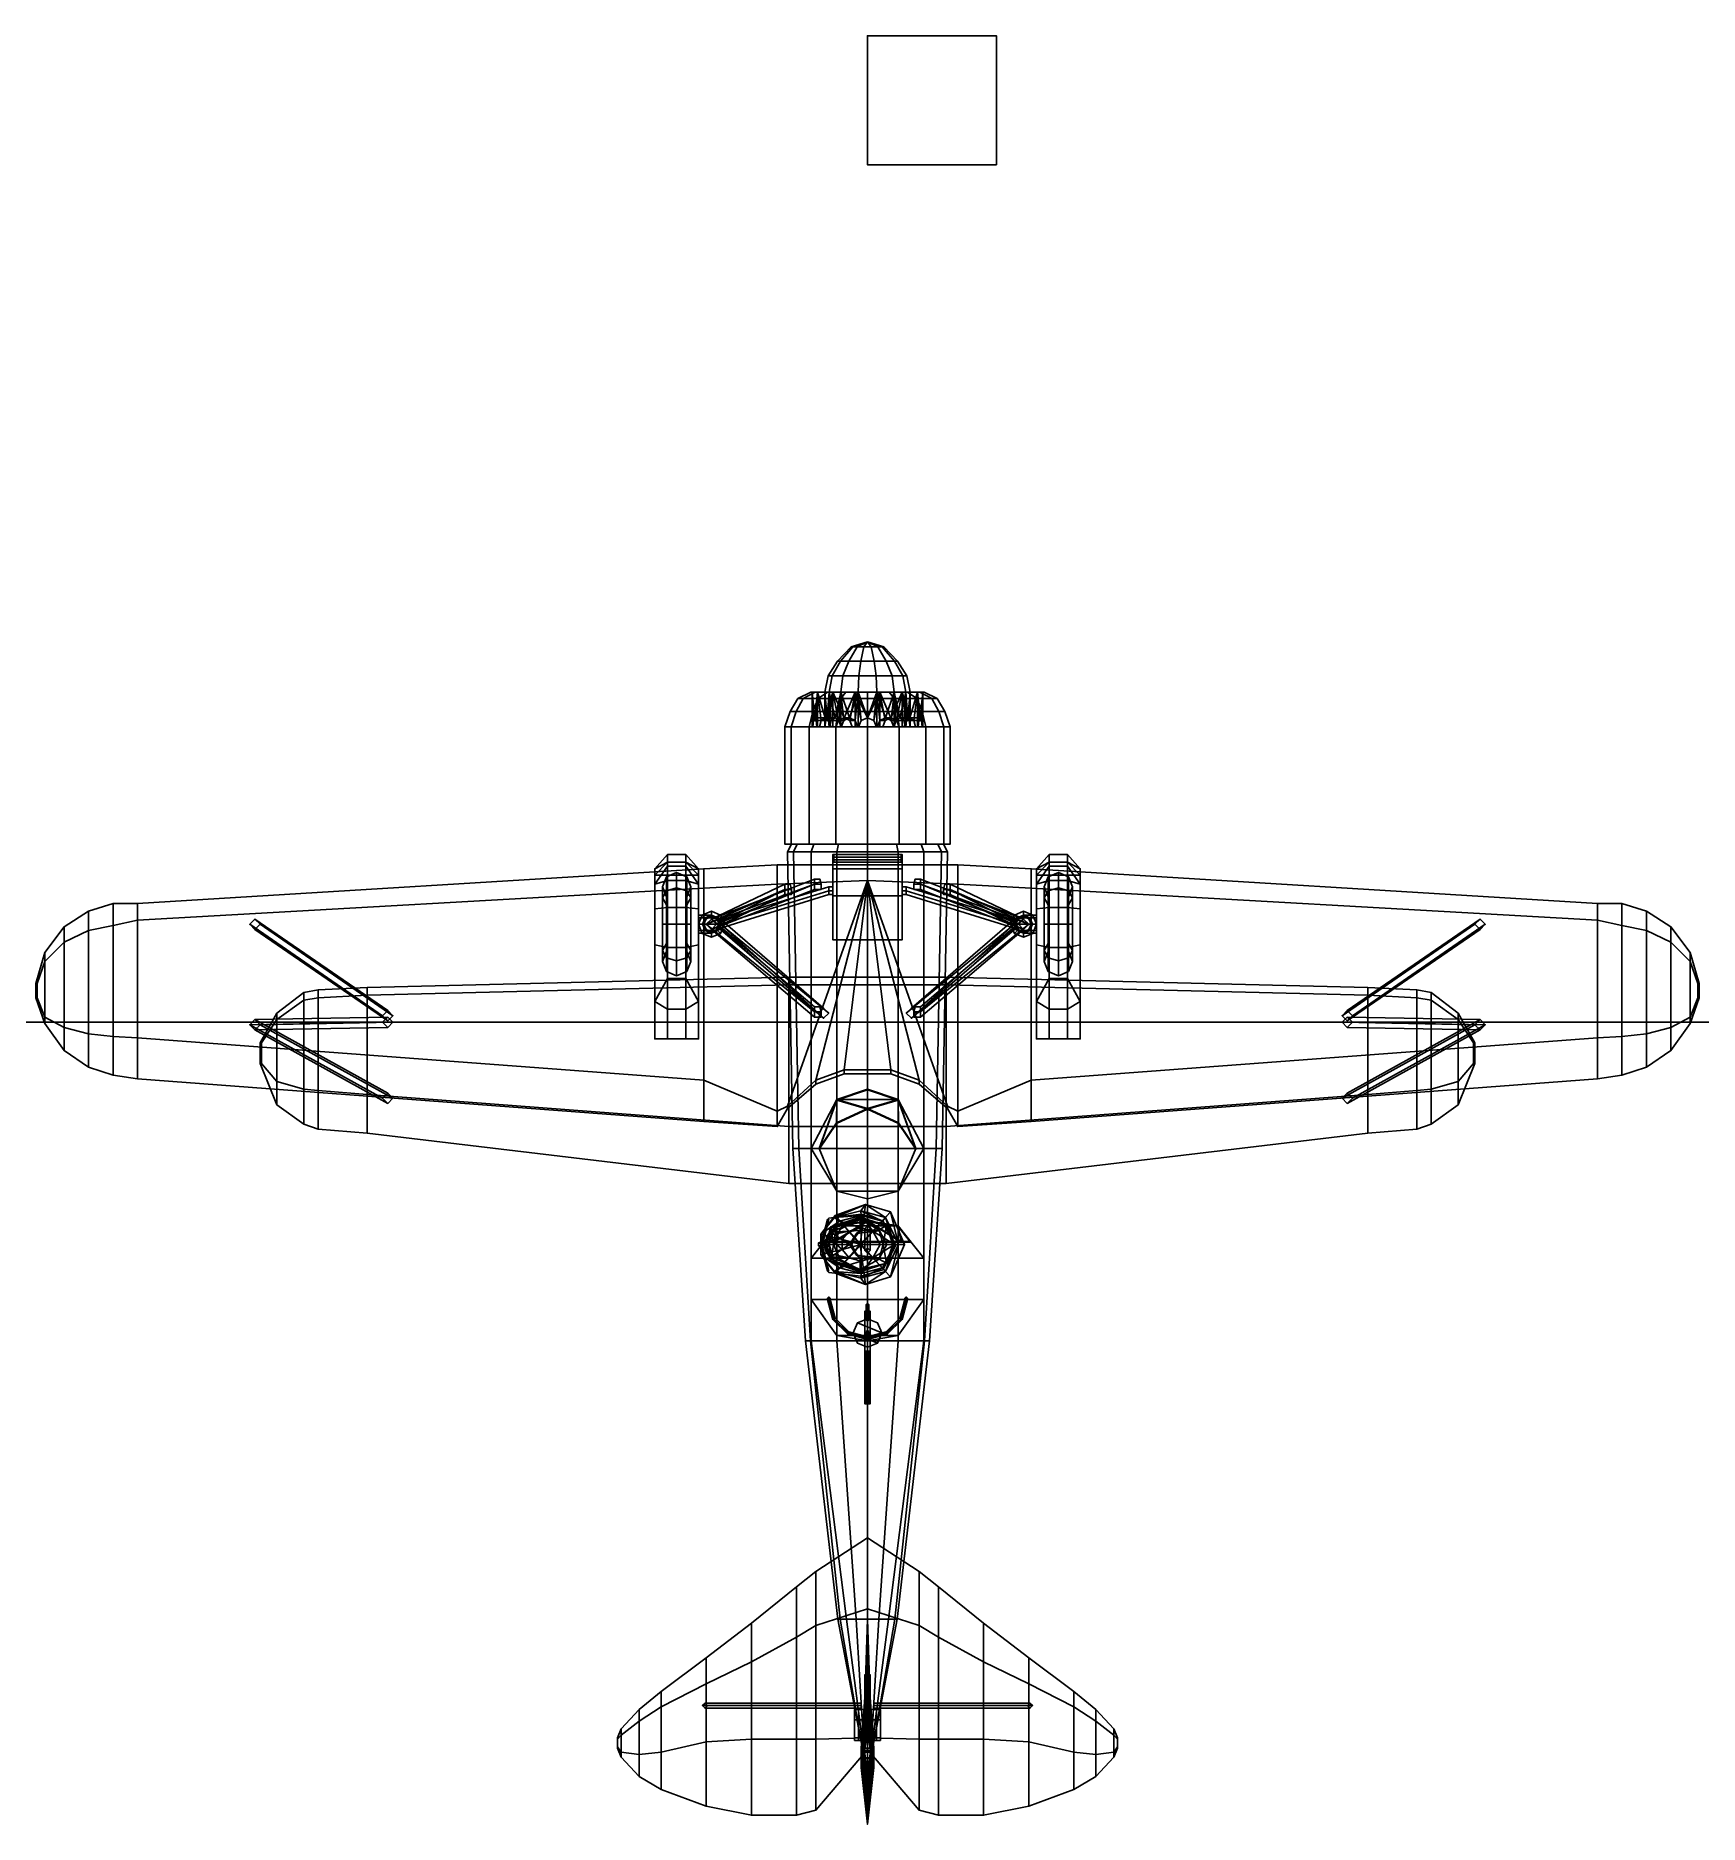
# Model space of a CAD drawing. Header units: millimetres. Extents: x -6.4 to 6.5, y -4.5 to 9.4.
import ezdxf

# ---------------------------------------------------------------- set-up
doc = ezdxf.new("R2010")
doc.units = ezdxf.units.MM
for name, color, linetype in [('g2', 4, 'Continuous'), ('goggles', 6, 'Continuous'), ('head', 7, 'Continuous'), ('mg', 1, 'Continuous'), ('propeller', 1, 'Continuous'), ('supports', 3, 'Continuous'), ('tmp', 4, 'Continuous'), ('turret', 2, 'Continuous'), ('w1', 5, 'Continuous'), ('w2', 5, 'Continuous')]:
    doc.layers.add(name, color=color, linetype=linetype)

msp = doc.modelspace()

# ---------------------------------------------------------------- linework, layer by layer
for points in [[(1, 9.38, 1), (1, 9.38), (0, 9.38), (0, 9.38, 1)], [(1, 9.38), (1, 8.38), (0, 8.38), (0, 9.38)], [(0, 9.38), (0, 8.38), (0, 8.38, 1), (0, 9.38, 1)], [(0, 9.38, 1), (0, 8.38, 1), (1, 8.38, 1), (1, 9.38, 1)], [(1, 8.38, 1), (1, 8.38), (1, 9.38), (1, 9.38, 1)], [(0, 8.38, 1), (0, 8.38), (1, 8.38), (1, 8.38, 1)], [(-0.554, 4.14, -0.23), (-0.6, 4.14), (-0.54, 4.24), (-0.499, 4.24, -0.207)], [(-0.6, 4.14), (-0.554, 4.14, 0.23), (-0.499, 4.24, 0.207), (-0.54, 4.24)], [(-0.424, 4.14, -0.424), (-0.554, 4.14, -0.23), (-0.499, 4.24, -0.207), (-0.382, 4.24, -0.382)], [(-0.554, 4.14, 0.23), (-0.424, 4.14, 0.424), (-0.382, 4.24, 0.382), (-0.499, 4.24, 0.207)], [(-0.499, 4.24, -0.207), (-0.54, 4.24), (-0.44, 4.29), (-0.407, 4.29, -0.168)], [(-0.54, 4.24), (-0.499, 4.24, 0.207), (-0.407, 4.29, 0.168), (-0.44, 4.29)], [(-0.382, 4.24, -0.382), (-0.499, 4.24, -0.207), (-0.407, 4.29, -0.168), (-0.311, 4.29, -0.311)], [(-0.499, 4.24, 0.207), (-0.382, 4.24, 0.382), (-0.311, 4.29, 0.311), (-0.407, 4.29, 0.168)], [(-0.44, 4.29), (-0.407, 4.29, 0.168), (-0.387, 4.29, 0.187), (-0.43, 4.29)], [(-0.407, 4.29, -0.168), (-0.44, 4.29), (-0.43, 4.29), (-0.387, 4.29, -0.187)], [(-0.387, 4.29, 0.187), (-0.409, 4.09, 0.093), (-0.409, 4.09, 0.093), (-0.43, 4.29)], [(-0.409, 4.09, 0.093), (-0.42, 4.069, 0.045), (-0.42, 4.069, 0.045), (-0.43, 4.29)], [(-0.42, 4.069, 0.045), (-0.424, 4.02, 0.025), (-0.43, 4.02), (-0.43, 4.29)], [(-0.43, 4.29), (-0.42, 4.069, -0.045), (-0.42, 4.069, -0.045), (-0.409, 4.09, -0.093)], [(-0.43, 4.29), (-0.409, 4.09, -0.093), (-0.409, 4.09, -0.093), (-0.387, 4.29, -0.187)], [(-0.42, 4.069, -0.045), (-0.43, 4.29), (-0.43, 4.02), (-0.424, 4.02, -0.025)], [(-0.23, 4.14, -0.554), (-0.424, 4.14, -0.424), (-0.382, 4.24, -0.382), (-0.207, 4.24, -0.499)], [(-0.424, 4.14, 0.424), (-0.23, 4.14, 0.554), (-0.207, 4.24, 0.499), (-0.382, 4.24, 0.382)], [(-0.387, 4.29, 0.187), (-0.398, 4.069, 0.142), (-0.398, 4.069, 0.142), (-0.409, 4.09, 0.093)], [(-0.409, 4.09, -0.093), (-0.398, 4.069, -0.142), (-0.398, 4.069, -0.142), (-0.387, 4.29, -0.187)], [(-0.407, 4.29, 0.168), (-0.311, 4.29, 0.311), (-0.268, 4.29, 0.336), (-0.387, 4.29, 0.187)], [(-0.387, 4.29, -0.187), (-0.311, 4.29, -0.311), (-0.407, 4.29, -0.168)], [(-0.398, 4.069, 0.142), (-0.387, 4.29, 0.187), (-0.387, 4.02, 0.187), (-0.393, 4.02, 0.162)], [(-0.398, 4.069, -0.142), (-0.393, 4.02, -0.162), (-0.387, 4.02, -0.187), (-0.387, 4.29, -0.187)], [(-0.268, 4.29, 0.336), (-0.328, 4.09, 0.261), (-0.328, 4.09, 0.261), (-0.387, 4.29, 0.187)], [(-0.328, 4.09, 0.261), (-0.359, 4.069, 0.223), (-0.359, 4.069, 0.223), (-0.387, 4.29, 0.187)], [(-0.359, 4.069, 0.223), (-0.371, 4.02, 0.207), (-0.387, 4.02, 0.187), (-0.387, 4.29, 0.187)], [(-0.387, 4.29, -0.187), (-0.359, 4.069, -0.223), (-0.359, 4.069, -0.223), (-0.328, 4.09, -0.261)], [(-0.387, 4.29, -0.187), (-0.328, 4.09, -0.261), (-0.328, 4.09, -0.261), (-0.268, 4.29, -0.336)], [(-0.359, 4.069, -0.223), (-0.387, 4.29, -0.187), (-0.387, 4.02, -0.187), (-0.371, 4.02, -0.207)], [(-0.387, 4.29, -0.187), (-0.268, 4.29, -0.336), (-0.311, 4.29, -0.311)], [(-0.207, 4.24, -0.499), (-0.382, 4.24, -0.382), (-0.311, 4.29, -0.311), (-0.168, 4.29, -0.407)], [(-0.382, 4.24, 0.382), (-0.207, 4.24, 0.499), (-0.168, 4.29, 0.407), (-0.311, 4.29, 0.311)], [(-0.33, 4.29), (-0.33, 4.29), (-0.314, 4.09, 0.072), (-0.297, 4.29, 0.143)], [(-0.33, 4.29), (-0.33, 4.29), (-0.325, 4.069, 0.023), (-0.314, 4.09, 0.072)], [(-0.325, 4.069, 0.023), (-0.33, 4.29), (-0.33, 4.02), (-0.329, 4.02, 0.003)], [(-0.297, 4.29, -0.143), (-0.297, 4.29, -0.143), (-0.314, 4.09, -0.072), (-0.33, 4.29)], [(-0.33, 4.29), (-0.33, 4.29), (-0.314, 4.09, -0.072), (-0.325, 4.069, -0.023)], [(-0.33, 4.29), (-0.325, 4.069, -0.023), (-0.329, 4.02, -0.003), (-0.33, 4.02)], [(-0.268, 4.29, 0.336), (-0.297, 4.069, 0.3), (-0.297, 4.069, 0.3), (-0.328, 4.09, 0.261)], [(-0.328, 4.09, -0.261), (-0.297, 4.069, -0.3), (-0.297, 4.069, -0.3), (-0.268, 4.29, -0.336)], [(-0.297, 4.29, 0.143), (-0.297, 4.29, 0.143), (-0.314, 4.09, 0.072), (-0.303, 4.069, 0.12)], [(-0.297, 4.29, -0.143), (-0.297, 4.29, -0.143), (-0.303, 4.069, -0.12), (-0.314, 4.09, -0.072)], [(-0.311, 4.29, 0.311), (-0.168, 4.29, 0.407), (-0.268, 4.29, 0.336)], [(-0.268, 4.29, -0.336), (-0.168, 4.29, -0.407), (-0.311, 4.29, -0.311)], [(-0.297, 4.29, 0.143), (-0.303, 4.069, 0.12), (-0.298, 4.02, 0.14), (-0.297, 4.02, 0.143)], [(-0.303, 4.069, -0.12), (-0.297, 4.29, -0.143), (-0.297, 4.02, -0.143), (-0.298, 4.02, -0.14)], [(-0.297, 4.069, 0.3), (-0.268, 4.29, 0.336), (-0.268, 4.02, 0.336), (-0.284, 4.02, 0.316)], [(-0.297, 4.29, 0.143), (-0.297, 4.29, 0.143), (-0.252, 4.09, 0.201), (-0.206, 4.29, 0.258)], [(-0.297, 4.29, 0.143), (-0.297, 4.29, 0.143), (-0.282, 4.069, 0.162), (-0.252, 4.09, 0.201)], [(-0.282, 4.069, 0.162), (-0.297, 4.29, 0.143), (-0.297, 4.02, 0.143), (-0.295, 4.02, 0.146)], [(-0.297, 4.069, -0.3), (-0.284, 4.02, -0.316), (-0.268, 4.02, -0.336), (-0.268, 4.29, -0.336)], [(-0.206, 4.29, -0.258), (-0.206, 4.29, -0.258), (-0.252, 4.09, -0.201), (-0.297, 4.29, -0.143)], [(-0.297, 4.29, -0.143), (-0.297, 4.29, -0.143), (-0.252, 4.09, -0.201), (-0.282, 4.069, -0.162)], [(-0.297, 4.29, -0.143), (-0.282, 4.069, -0.162), (-0.295, 4.02, -0.146), (-0.297, 4.02, -0.143)], [(-0.096, 4.29, 0.419), (-0.182, 4.09, 0.378), (-0.182, 4.09, 0.378), (-0.268, 4.29, 0.336)], [(-0.182, 4.09, 0.378), (-0.226, 4.069, 0.356), (-0.226, 4.069, 0.356), (-0.268, 4.29, 0.336)], [(-0.226, 4.069, 0.356), (-0.245, 4.02, 0.347), (-0.268, 4.02, 0.336), (-0.268, 4.29, 0.336)], [(-0.268, 4.29, -0.336), (-0.226, 4.069, -0.356), (-0.226, 4.069, -0.356), (-0.182, 4.09, -0.378)], [(-0.268, 4.29, -0.336), (-0.182, 4.09, -0.378), (-0.182, 4.09, -0.378), (-0.096, 4.29, -0.419)], [(-0.226, 4.069, -0.356), (-0.268, 4.29, -0.336), (-0.268, 4.02, -0.336), (-0.245, 4.02, -0.347)], [(-0.268, 4.29, 0.336), (-0.168, 4.29, 0.407), (-0.096, 4.29, 0.419)], [(-0.096, 4.29, -0.419), (-0.168, 4.29, -0.407), (-0.268, 4.29, -0.336)], [(-0.206, 4.29, 0.258), (-0.206, 4.29, 0.258), (-0.252, 4.09, 0.201), (-0.221, 4.069, 0.239)], [(-0.206, 4.29, -0.258), (-0.206, 4.29, -0.258), (-0.221, 4.069, -0.239), (-0.252, 4.09, -0.201)], [(0, 4.14, -0.6), (-0.23, 4.14, -0.554), (-0.207, 4.24, -0.499), (0, 4.24, -0.54)], [(-0.23, 4.14, 0.554), (0, 4.14, 0.6), (0, 4.24, 0.54), (-0.207, 4.24, 0.499)], [(-0.206, 4.29, 0.258), (-0.221, 4.069, 0.239), (-0.208, 4.02, 0.255), (-0.206, 4.02, 0.258)], [(-0.221, 4.069, -0.239), (-0.206, 4.29, -0.258), (-0.206, 4.02, -0.258), (-0.208, 4.02, -0.255)], [(0, 4.24, -0.54), (-0.207, 4.24, -0.499), (-0.168, 4.29, -0.407), (0, 4.29, -0.44)], [(-0.207, 4.24, 0.499), (0, 4.24, 0.54), (0, 4.29, 0.44), (-0.168, 4.29, 0.407)], [(-0.206, 4.29, 0.258), (-0.206, 4.29, 0.258), (-0.14, 4.09, 0.29), (-0.073, 4.29, 0.322)], [(-0.206, 4.29, 0.258), (-0.206, 4.29, 0.258), (-0.184, 4.069, 0.268), (-0.14, 4.09, 0.29)], [(-0.184, 4.069, 0.268), (-0.206, 4.29, 0.258), (-0.206, 4.02, 0.258), (-0.203, 4.02, 0.259)], [(-0.073, 4.29, -0.322), (-0.073, 4.29, -0.322), (-0.14, 4.09, -0.29), (-0.206, 4.29, -0.258)], [(-0.206, 4.29, -0.258), (-0.206, 4.29, -0.258), (-0.14, 4.09, -0.29), (-0.184, 4.069, -0.268)], [(-0.206, 4.29, -0.258), (-0.184, 4.069, -0.268), (-0.203, 4.02, -0.259), (-0.206, 4.02, -0.258)], [(-0.096, 4.29, 0.419), (-0.137, 4.069, 0.399), (-0.137, 4.069, 0.399), (-0.182, 4.09, 0.378)], [(-0.182, 4.09, -0.378), (-0.137, 4.069, -0.399), (-0.137, 4.069, -0.399), (-0.096, 4.29, -0.419)], [(-0.073, 4.29, 0.322), (-0.073, 4.29, 0.322), (-0.14, 4.09, 0.29), (-0.095, 4.069, 0.311)], [(-0.073, 4.29, -0.322), (-0.073, 4.29, -0.322), (-0.095, 4.069, -0.311), (-0.14, 4.09, -0.29)], [(-0.137, 4.069, 0.399), (-0.096, 4.29, 0.419), (-0.096, 4.02, 0.419), (-0.119, 4.02, 0.408)], [(-0.137, 4.069, -0.399), (-0.119, 4.02, -0.408), (-0.096, 4.02, -0.419), (-0.096, 4.29, -0.419)], [(-0.049, 4.069, 0.419), (-0.07, 4.02, 0.419), (-0.096, 4.02, 0.419), (-0.096, 4.29, 0.419)], [(0, 4.09, 0.419), (-0.049, 4.069, 0.419), (-0.049, 4.069, 0.419), (-0.096, 4.29, 0.419)], [(0.096, 4.29, 0.419), (0, 4.09, 0.419), (0, 4.09, 0.419), (-0.096, 4.29, 0.419)], [(-0.096, 4.29, -0.419), (-0.049, 4.069, -0.419), (-0.049, 4.069, -0.419), (0, 4.09, -0.419)], [(-0.096, 4.29, -0.419), (0, 4.09, -0.419), (0, 4.09, -0.419), (0.096, 4.29, -0.419)], [(-0.049, 4.069, -0.419), (-0.096, 4.29, -0.419), (-0.096, 4.02, -0.419), (-0.07, 4.02, -0.419)], [(-0.096, 4.29, 0.419), (0, 4.29, 0.44), (0.096, 4.29, 0.419)], [(0.096, 4.29, -0.419), (0, 4.29, -0.44), (-0.096, 4.29, -0.419)], [(-0.073, 4.29, 0.322), (-0.095, 4.069, 0.311), (-0.077, 4.02, 0.32), (-0.073, 4.02, 0.322)], [(-0.095, 4.069, -0.311), (-0.073, 4.29, -0.322), (-0.073, 4.02, -0.322), (-0.077, 4.02, -0.32)], [(-0.049, 4.069, 0.322), (-0.073, 4.29, 0.322), (-0.073, 4.02, 0.322), (-0.07, 4.02, 0.322)], [(-0.073, 4.29, 0.322), (-0.073, 4.29, 0.322), (-0.049, 4.069, 0.322), (0, 4.09, 0.322)], [(-0.073, 4.29, 0.322), (-0.073, 4.29, 0.322), (0, 4.09, 0.322), (0.073, 4.29, 0.322)], [(0.073, 4.29, -0.322), (0.073, 4.29, -0.322), (0, 4.09, -0.322), (-0.073, 4.29, -0.322)], [(-0.073, 4.29, -0.322), (-0.073, 4.29, -0.322), (0, 4.09, -0.322), (-0.049, 4.069, -0.322)], [(-0.073, 4.29, -0.322), (-0.049, 4.069, -0.322), (-0.07, 4.02, -0.322), (-0.073, 4.02, -0.322)], [(0.073, 4.29, 0.322), (0.073, 4.29, 0.322), (0, 4.09, 0.322), (0.049, 4.069, 0.322)], [(0.096, 4.29, 0.419), (0.049, 4.069, 0.419), (0.049, 4.069, 0.419), (0, 4.09, 0.419)], [(0, 4.09, -0.419), (0.049, 4.069, -0.419), (0.049, 4.069, -0.419), (0.096, 4.29, -0.419)], [(0.073, 4.29, -0.322), (0.073, 4.29, -0.322), (0.049, 4.069, -0.322), (0, 4.09, -0.322)], [(0.207, 4.24, -0.499), (0, 4.24, -0.54), (0, 4.29, -0.44), (0.168, 4.29, -0.407)], [(0, 4.24, 0.54), (0.207, 4.24, 0.499), (0.168, 4.29, 0.407), (0, 4.29, 0.44)], [(0.23, 4.14, -0.554), (0, 4.14, -0.6), (0, 4.24, -0.54), (0.207, 4.24, -0.499)], [(0, 4.14, 0.6), (0.23, 4.14, 0.554), (0.207, 4.24, 0.499), (0, 4.24, 0.54)], [(0.073, 4.29, 0.322), (0.049, 4.069, 0.322), (0.07, 4.02, 0.322), (0.073, 4.02, 0.322)], [(0.049, 4.069, 0.419), (0.096, 4.29, 0.419), (0.096, 4.02, 0.419), (0.07, 4.02, 0.419)], [(0.049, 4.069, -0.419), (0.07, 4.02, -0.419), (0.096, 4.02, -0.419), (0.096, 4.29, -0.419)], [(0.049, 4.069, -0.322), (0.073, 4.29, -0.322), (0.073, 4.02, -0.322), (0.07, 4.02, -0.322)], [(0.206, 4.29, -0.258), (0.206, 4.29, -0.258), (0.14, 4.09, -0.29), (0.073, 4.29, -0.322)], [(0.073, 4.29, -0.322), (0.073, 4.29, -0.322), (0.14, 4.09, -0.29), (0.095, 4.069, -0.311)], [(0.073, 4.29, -0.322), (0.095, 4.069, -0.311), (0.077, 4.02, -0.32), (0.073, 4.02, -0.322)], [(0.073, 4.29, 0.322), (0.073, 4.29, 0.322), (0.14, 4.09, 0.29), (0.206, 4.29, 0.258)], [(0.073, 4.29, 0.322), (0.073, 4.29, 0.322), (0.095, 4.069, 0.311), (0.14, 4.09, 0.29)], [(0.095, 4.069, 0.311), (0.073, 4.29, 0.322), (0.073, 4.02, 0.322), (0.077, 4.02, 0.32)], [(0.096, 4.29, -0.419), (0.137, 4.069, -0.399), (0.137, 4.069, -0.399), (0.182, 4.09, -0.378)], [(0.096, 4.29, -0.419), (0.182, 4.09, -0.378), (0.182, 4.09, -0.378), (0.268, 4.29, -0.336)], [(0.137, 4.069, -0.399), (0.096, 4.29, -0.419), (0.096, 4.02, -0.419), (0.119, 4.02, -0.408)], [(0.268, 4.29, 0.336), (0.182, 4.09, 0.378), (0.182, 4.09, 0.378), (0.096, 4.29, 0.419)], [(0.182, 4.09, 0.378), (0.137, 4.069, 0.399), (0.137, 4.069, 0.399), (0.096, 4.29, 0.419)], [(0.137, 4.069, 0.399), (0.119, 4.02, 0.408), (0.096, 4.02, 0.419), (0.096, 4.29, 0.419)], [(0.096, 4.29, 0.419), (0.168, 4.29, 0.407), (0.268, 4.29, 0.336)], [(0.268, 4.29, -0.336), (0.168, 4.29, -0.407), (0.096, 4.29, -0.419)], [(0.206, 4.29, -0.258), (0.206, 4.29, -0.258), (0.184, 4.069, -0.268), (0.14, 4.09, -0.29)], [(0.206, 4.29, 0.258), (0.206, 4.29, 0.258), (0.14, 4.09, 0.29), (0.184, 4.069, 0.268)], [(0.382, 4.24, -0.382), (0.207, 4.24, -0.499), (0.168, 4.29, -0.407), (0.311, 4.29, -0.311)], [(0.207, 4.24, 0.499), (0.382, 4.24, 0.382), (0.311, 4.29, 0.311), (0.168, 4.29, 0.407)], [(0.268, 4.29, 0.336), (0.168, 4.29, 0.407), (0.311, 4.29, 0.311)], [(0.311, 4.29, -0.311), (0.168, 4.29, -0.407), (0.268, 4.29, -0.336)], [(0.182, 4.09, -0.378), (0.226, 4.069, -0.356), (0.226, 4.069, -0.356), (0.268, 4.29, -0.336)], [(0.268, 4.29, 0.336), (0.226, 4.069, 0.356), (0.226, 4.069, 0.356), (0.182, 4.09, 0.378)], [(0.184, 4.069, -0.268), (0.206, 4.29, -0.258), (0.206, 4.02, -0.258), (0.203, 4.02, -0.259)], [(0.206, 4.29, 0.258), (0.184, 4.069, 0.268), (0.203, 4.02, 0.259), (0.206, 4.02, 0.258)], [(0.297, 4.29, -0.143), (0.297, 4.29, -0.143), (0.252, 4.09, -0.201), (0.206, 4.29, -0.258)], [(0.206, 4.29, -0.258), (0.206, 4.29, -0.258), (0.252, 4.09, -0.201), (0.221, 4.069, -0.239)], [(0.206, 4.29, -0.258), (0.221, 4.069, -0.239), (0.208, 4.02, -0.255), (0.206, 4.02, -0.258)], [(0.206, 4.29, 0.258), (0.206, 4.29, 0.258), (0.252, 4.09, 0.201), (0.297, 4.29, 0.143)], [(0.206, 4.29, 0.258), (0.206, 4.29, 0.258), (0.221, 4.069, 0.239), (0.252, 4.09, 0.201)], [(0.221, 4.069, 0.239), (0.206, 4.29, 0.258), (0.206, 4.02, 0.258), (0.208, 4.02, 0.255)], [(0.424, 4.14, -0.424), (0.23, 4.14, -0.554), (0.207, 4.24, -0.499), (0.382, 4.24, -0.382)], [(0.23, 4.14, 0.554), (0.424, 4.14, 0.424), (0.382, 4.24, 0.382), (0.207, 4.24, 0.499)], [(0.226, 4.069, -0.356), (0.245, 4.02, -0.347), (0.268, 4.02, -0.336), (0.268, 4.29, -0.336)], [(0.226, 4.069, 0.356), (0.268, 4.29, 0.336), (0.268, 4.02, 0.336), (0.245, 4.02, 0.347)], [(0.297, 4.29, -0.143), (0.297, 4.29, -0.143), (0.282, 4.069, -0.162), (0.252, 4.09, -0.201)], [(0.297, 4.29, 0.143), (0.297, 4.29, 0.143), (0.252, 4.09, 0.201), (0.282, 4.069, 0.162)], [(0.268, 4.29, -0.336), (0.297, 4.069, -0.3), (0.297, 4.069, -0.3), (0.328, 4.09, -0.261)], [(0.268, 4.29, -0.336), (0.328, 4.09, -0.261), (0.328, 4.09, -0.261), (0.387, 4.29, -0.187)], [(0.297, 4.069, -0.3), (0.268, 4.29, -0.336), (0.268, 4.02, -0.336), (0.284, 4.02, -0.316)], [(0.387, 4.29, 0.187), (0.328, 4.09, 0.261), (0.328, 4.09, 0.261), (0.268, 4.29, 0.336)], [(0.328, 4.09, 0.261), (0.297, 4.069, 0.3), (0.297, 4.069, 0.3), (0.268, 4.29, 0.336)], [(0.297, 4.069, 0.3), (0.284, 4.02, 0.316), (0.268, 4.02, 0.336), (0.268, 4.29, 0.336)], [(0.387, 4.29, 0.187), (0.268, 4.29, 0.336), (0.311, 4.29, 0.311)], [(0.407, 4.29, -0.168), (0.311, 4.29, -0.311), (0.268, 4.29, -0.336), (0.387, 4.29, -0.187)], [(0.282, 4.069, -0.162), (0.297, 4.29, -0.143), (0.297, 4.02, -0.143), (0.295, 4.02, -0.146)], [(0.297, 4.29, 0.143), (0.282, 4.069, 0.162), (0.295, 4.02, 0.146), (0.297, 4.02, 0.143)], [(0.33, 4.29), (0.33, 4.29), (0.314, 4.09, -0.072), (0.297, 4.29, -0.143)], [(0.297, 4.29, -0.143), (0.297, 4.29, -0.143), (0.314, 4.09, -0.072), (0.303, 4.069, -0.12)], [(0.297, 4.29, -0.143), (0.303, 4.069, -0.12), (0.298, 4.02, -0.14), (0.297, 4.02, -0.143)], [(0.297, 4.29, 0.143), (0.297, 4.29, 0.143), (0.314, 4.09, 0.072), (0.33, 4.29)], [(0.297, 4.29, 0.143), (0.297, 4.29, 0.143), (0.303, 4.069, 0.12), (0.314, 4.09, 0.072)], [(0.303, 4.069, 0.12), (0.297, 4.29, 0.143), (0.297, 4.02, 0.143), (0.298, 4.02, 0.14)], [(0.499, 4.24, -0.207), (0.382, 4.24, -0.382), (0.311, 4.29, -0.311), (0.407, 4.29, -0.168)], [(0.382, 4.24, 0.382), (0.499, 4.24, 0.207), (0.407, 4.29, 0.168), (0.311, 4.29, 0.311)], [(0.387, 4.29, 0.187), (0.311, 4.29, 0.311), (0.407, 4.29, 0.168)], [(0.33, 4.29), (0.33, 4.29), (0.325, 4.069, -0.023), (0.314, 4.09, -0.072)], [(0.33, 4.29), (0.33, 4.29), (0.314, 4.09, 0.072), (0.325, 4.069, 0.023)], [(0.325, 4.069, -0.023), (0.33, 4.29), (0.33, 4.02), (0.329, 4.02, -0.003)], [(0.33, 4.29), (0.325, 4.069, 0.023), (0.329, 4.02, 0.003), (0.33, 4.02)], [(0.328, 4.09, -0.261), (0.359, 4.069, -0.223), (0.359, 4.069, -0.223), (0.387, 4.29, -0.187)], [(0.387, 4.29, 0.187), (0.359, 4.069, 0.223), (0.359, 4.069, 0.223), (0.328, 4.09, 0.261)], [(0.359, 4.069, -0.223), (0.371, 4.02, -0.207), (0.387, 4.02, -0.187), (0.387, 4.29, -0.187)], [(0.359, 4.069, 0.223), (0.387, 4.29, 0.187), (0.387, 4.02, 0.187), (0.371, 4.02, 0.207)], [(0.554, 4.14, -0.23), (0.424, 4.14, -0.424), (0.382, 4.24, -0.382), (0.499, 4.24, -0.207)], [(0.424, 4.14, 0.424), (0.554, 4.14, 0.23), (0.499, 4.24, 0.207), (0.382, 4.24, 0.382)], [(0.387, 4.29, -0.187), (0.398, 4.069, -0.142), (0.398, 4.069, -0.142), (0.409, 4.09, -0.093)], [(0.387, 4.29, -0.187), (0.409, 4.09, -0.093), (0.409, 4.09, -0.093), (0.43, 4.29)], [(0.398, 4.069, -0.142), (0.387, 4.29, -0.187), (0.387, 4.02, -0.187), (0.393, 4.02, -0.162)], [(0.43, 4.29), (0.409, 4.09, 0.093), (0.409, 4.09, 0.093), (0.387, 4.29, 0.187)], [(0.409, 4.09, 0.093), (0.398, 4.069, 0.142), (0.398, 4.069, 0.142), (0.387, 4.29, 0.187)], [(0.398, 4.069, 0.142), (0.393, 4.02, 0.162), (0.387, 4.02, 0.187), (0.387, 4.29, 0.187)], [(0.407, 4.29, 0.168), (0.44, 4.29), (0.43, 4.29), (0.387, 4.29, 0.187)], [(0.44, 4.29), (0.407, 4.29, -0.168), (0.387, 4.29, -0.187), (0.43, 4.29)], [(0.54, 4.24), (0.499, 4.24, -0.207), (0.407, 4.29, -0.168), (0.44, 4.29)], [(0.499, 4.24, 0.207), (0.54, 4.24), (0.44, 4.29), (0.407, 4.29, 0.168)], [(0.409, 4.09, -0.093), (0.42, 4.069, -0.045), (0.42, 4.069, -0.045), (0.43, 4.29)], [(0.43, 4.29), (0.42, 4.069, 0.045), (0.42, 4.069, 0.045), (0.409, 4.09, 0.093)], [(0.42, 4.069, -0.045), (0.424, 4.02, -0.025), (0.43, 4.02), (0.43, 4.29)], [(0.42, 4.069, 0.045), (0.43, 4.29), (0.43, 4.02), (0.424, 4.02, 0.025)], [(0.6, 4.14), (0.554, 4.14, -0.23), (0.499, 4.24, -0.207), (0.54, 4.24)], [(0.554, 4.14, 0.23), (0.6, 4.14), (0.54, 4.24), (0.499, 4.24, 0.207)], [(-0.591, 4.02, -0.245), (-0.64, 4.02), (-0.6, 4.14), (-0.554, 4.14, -0.23)], [(-0.64, 4.02), (-0.591, 4.02, 0.245), (-0.554, 4.14, 0.23), (-0.6, 4.14)], [(-0.453, 4.02, -0.453), (-0.591, 4.02, -0.245), (-0.554, 4.14, -0.23), (-0.424, 4.14, -0.424)], [(-0.591, 4.02, 0.245), (-0.453, 4.02, 0.453), (-0.424, 4.14, 0.424), (-0.554, 4.14, 0.23)], [(-0.245, 4.02, -0.591), (-0.453, 4.02, -0.453), (-0.424, 4.14, -0.424), (-0.23, 4.14, -0.554)], [(-0.453, 4.02, 0.453), (-0.245, 4.02, 0.591), (-0.23, 4.14, 0.554), (-0.424, 4.14, 0.424)], [(-0.325, 4.069, 0.023), (-0.329, 4.02, 0.003), (-0.424, 4.02, 0.025), (-0.42, 4.069, 0.045)], [(-0.329, 4.02, -0.003), (-0.325, 4.069, -0.023), (-0.42, 4.069, -0.045), (-0.424, 4.02, -0.025)], [(-0.314, 4.09, 0.072), (-0.325, 4.069, 0.023), (-0.42, 4.069, 0.045), (-0.409, 4.09, 0.093)], [(-0.325, 4.069, -0.023), (-0.314, 4.09, -0.072), (-0.409, 4.09, -0.093), (-0.42, 4.069, -0.045)], [(-0.303, 4.069, 0.12), (-0.314, 4.09, 0.072), (-0.409, 4.09, 0.093), (-0.398, 4.069, 0.142)], [(-0.314, 4.09, -0.072), (-0.303, 4.069, -0.12), (-0.398, 4.069, -0.142), (-0.409, 4.09, -0.093)], [(-0.298, 4.02, 0.14), (-0.303, 4.069, 0.12), (-0.398, 4.069, 0.142), (-0.393, 4.02, 0.162)], [(-0.303, 4.069, -0.12), (-0.298, 4.02, -0.14), (-0.393, 4.02, -0.162), (-0.398, 4.069, -0.142)], [(-0.282, 4.069, 0.162), (-0.295, 4.02, 0.146), (-0.371, 4.02, 0.207), (-0.359, 4.069, 0.223)], [(-0.295, 4.02, -0.146), (-0.282, 4.069, -0.162), (-0.359, 4.069, -0.223), (-0.371, 4.02, -0.207)], [(-0.252, 4.09, 0.201), (-0.282, 4.069, 0.162), (-0.359, 4.069, 0.223), (-0.328, 4.09, 0.261)], [(-0.282, 4.069, -0.162), (-0.252, 4.09, -0.201), (-0.328, 4.09, -0.261), (-0.359, 4.069, -0.223)], [(-0.221, 4.069, 0.239), (-0.252, 4.09, 0.201), (-0.328, 4.09, 0.261), (-0.297, 4.069, 0.3)], [(-0.252, 4.09, -0.201), (-0.221, 4.069, -0.239), (-0.297, 4.069, -0.3), (-0.328, 4.09, -0.261)], [(-0.208, 4.02, 0.255), (-0.221, 4.069, 0.239), (-0.297, 4.069, 0.3), (-0.284, 4.02, 0.316)], [(-0.221, 4.069, -0.239), (-0.208, 4.02, -0.255), (-0.284, 4.02, -0.316), (-0.297, 4.069, -0.3)], [(0, 4.02, -0.64), (-0.245, 4.02, -0.591), (-0.23, 4.14, -0.554), (0, 4.14, -0.6)], [(-0.245, 4.02, 0.591), (0, 4.02, 0.64), (0, 4.14, 0.6), (-0.23, 4.14, 0.554)], [(-0.184, 4.069, 0.268), (-0.203, 4.02, 0.259), (-0.245, 4.02, 0.347), (-0.226, 4.069, 0.356)], [(-0.203, 4.02, -0.259), (-0.184, 4.069, -0.268), (-0.226, 4.069, -0.356), (-0.245, 4.02, -0.347)], [(-0.14, 4.09, 0.29), (-0.184, 4.069, 0.268), (-0.226, 4.069, 0.356), (-0.182, 4.09, 0.378)], [(-0.184, 4.069, -0.268), (-0.14, 4.09, -0.29), (-0.182, 4.09, -0.378), (-0.226, 4.069, -0.356)], [(-0.095, 4.069, 0.311), (-0.14, 4.09, 0.29), (-0.182, 4.09, 0.378), (-0.137, 4.069, 0.399)], [(-0.14, 4.09, -0.29), (-0.095, 4.069, -0.311), (-0.137, 4.069, -0.399), (-0.182, 4.09, -0.378)], [(-0.077, 4.02, 0.32), (-0.095, 4.069, 0.311), (-0.137, 4.069, 0.399), (-0.119, 4.02, 0.408)], [(-0.095, 4.069, -0.311), (-0.077, 4.02, -0.32), (-0.119, 4.02, -0.408), (-0.137, 4.069, -0.399)], [(-0.049, 4.069, 0.322), (-0.07, 4.02, 0.322), (-0.07, 4.02, 0.419), (-0.049, 4.069, 0.419)], [(-0.07, 4.02, -0.322), (-0.049, 4.069, -0.322), (-0.049, 4.069, -0.419), (-0.07, 4.02, -0.419)], [(0, 4.09, 0.322), (-0.049, 4.069, 0.322), (-0.049, 4.069, 0.419), (0, 4.09, 0.419)], [(-0.049, 4.069, -0.322), (0, 4.09, -0.322), (0, 4.09, -0.419), (-0.049, 4.069, -0.419)], [(0.245, 4.02, -0.591), (0, 4.02, -0.64), (0, 4.14, -0.6), (0.23, 4.14, -0.554)], [(0, 4.02, 0.64), (0.245, 4.02, 0.591), (0.23, 4.14, 0.554), (0, 4.14, 0.6)], [(0.049, 4.069, 0.322), (0, 4.09, 0.322), (0, 4.09, 0.419), (0.049, 4.069, 0.419)], [(0, 4.09, -0.322), (0.049, 4.069, -0.322), (0.049, 4.069, -0.419), (0, 4.09, -0.419)], [(0.07, 4.02, 0.322), (0.049, 4.069, 0.322), (0.049, 4.069, 0.419), (0.07, 4.02, 0.419)], [(0.049, 4.069, -0.322), (0.07, 4.02, -0.322), (0.07, 4.02, -0.419), (0.049, 4.069, -0.419)], [(0.077, 4.02, -0.32), (0.095, 4.069, -0.311), (0.137, 4.069, -0.399), (0.119, 4.02, -0.408)], [(0.095, 4.069, 0.311), (0.077, 4.02, 0.32), (0.119, 4.02, 0.408), (0.137, 4.069, 0.399)], [(0.095, 4.069, -0.311), (0.14, 4.09, -0.29), (0.182, 4.09, -0.378), (0.137, 4.069, -0.399)], [(0.14, 4.09, 0.29), (0.095, 4.069, 0.311), (0.137, 4.069, 0.399), (0.182, 4.09, 0.378)], [(0.14, 4.09, -0.29), (0.184, 4.069, -0.268), (0.226, 4.069, -0.356), (0.182, 4.09, -0.378)], [(0.184, 4.069, 0.268), (0.14, 4.09, 0.29), (0.182, 4.09, 0.378), (0.226, 4.069, 0.356)], [(0.184, 4.069, -0.268), (0.203, 4.02, -0.259), (0.245, 4.02, -0.347), (0.226, 4.069, -0.356)], [(0.203, 4.02, 0.259), (0.184, 4.069, 0.268), (0.226, 4.069, 0.356), (0.245, 4.02, 0.347)], [(0.208, 4.02, -0.255), (0.221, 4.069, -0.239), (0.297, 4.069, -0.3), (0.284, 4.02, -0.316)], [(0.221, 4.069, 0.239), (0.208, 4.02, 0.255), (0.284, 4.02, 0.316), (0.297, 4.069, 0.3)], [(0.221, 4.069, -0.239), (0.252, 4.09, -0.201), (0.328, 4.09, -0.261), (0.297, 4.069, -0.3)], [(0.252, 4.09, 0.201), (0.221, 4.069, 0.239), (0.297, 4.069, 0.3), (0.328, 4.09, 0.261)], [(0.453, 4.02, -0.453), (0.245, 4.02, -0.591), (0.23, 4.14, -0.554), (0.424, 4.14, -0.424)], [(0.245, 4.02, 0.591), (0.453, 4.02, 0.453), (0.424, 4.14, 0.424), (0.23, 4.14, 0.554)], [(0.252, 4.09, -0.201), (0.282, 4.069, -0.162), (0.359, 4.069, -0.223), (0.328, 4.09, -0.261)], [(0.282, 4.069, 0.162), (0.252, 4.09, 0.201), (0.328, 4.09, 0.261), (0.359, 4.069, 0.223)], [(0.282, 4.069, -0.162), (0.295, 4.02, -0.146), (0.371, 4.02, -0.207), (0.359, 4.069, -0.223)], [(0.295, 4.02, 0.146), (0.282, 4.069, 0.162), (0.359, 4.069, 0.223), (0.371, 4.02, 0.207)], [(0.298, 4.02, -0.14), (0.303, 4.069, -0.12), (0.398, 4.069, -0.142), (0.393, 4.02, -0.162)], [(0.303, 4.069, 0.12), (0.298, 4.02, 0.14), (0.393, 4.02, 0.162), (0.398, 4.069, 0.142)], [(0.303, 4.069, -0.12), (0.314, 4.09, -0.072), (0.409, 4.09, -0.093), (0.398, 4.069, -0.142)], [(0.314, 4.09, 0.072), (0.303, 4.069, 0.12), (0.398, 4.069, 0.142), (0.409, 4.09, 0.093)], [(0.314, 4.09, -0.072), (0.325, 4.069, -0.023), (0.42, 4.069, -0.045), (0.409, 4.09, -0.093)], [(0.325, 4.069, 0.023), (0.314, 4.09, 0.072), (0.409, 4.09, 0.093), (0.42, 4.069, 0.045)], [(0.325, 4.069, -0.023), (0.329, 4.02, -0.003), (0.424, 4.02, -0.025), (0.42, 4.069, -0.045)], [(0.329, 4.02, 0.003), (0.325, 4.069, 0.023), (0.42, 4.069, 0.045), (0.424, 4.02, 0.025)], [(0.591, 4.02, -0.245), (0.453, 4.02, -0.453), (0.424, 4.14, -0.424), (0.554, 4.14, -0.23)], [(0.453, 4.02, 0.453), (0.591, 4.02, 0.245), (0.554, 4.14, 0.23), (0.424, 4.14, 0.424)], [(0.64, 4.02), (0.591, 4.02, -0.245), (0.554, 4.14, -0.23), (0.6, 4.14)], [(0.591, 4.02, 0.245), (0.64, 4.02), (0.6, 4.14), (0.554, 4.14, 0.23)], [(-0.591, 4.02, 0.245), (-0.64, 4.02), (-0.64, 3.11), (-0.591, 3.11, 0.245)], [(-0.64, 4.02), (-0.591, 4.02, -0.245), (-0.591, 3.11, -0.245), (-0.64, 3.11)], [(-0.453, 4.02, 0.453), (-0.591, 4.02, 0.245), (-0.591, 3.11, 0.245), (-0.453, 3.11, 0.453)], [(-0.591, 4.02, -0.245), (-0.453, 4.02, -0.453), (-0.453, 3.11, -0.453), (-0.591, 3.11, -0.245)], [(-0.245, 4.02, 0.591), (-0.453, 4.02, 0.453), (-0.453, 3.11, 0.453), (-0.245, 3.11, 0.591)], [(-0.453, 4.02, -0.453), (-0.245, 4.02, -0.591), (-0.245, 3.11, -0.591), (-0.453, 3.11, -0.453)], [(-0.33, 4.02), (-0.329, 4.02, -0.003), (-0.424, 4.02, -0.025), (-0.43, 4.02)], [(-0.329, 4.02, 0.003), (-0.33, 4.02), (-0.43, 4.02), (-0.424, 4.02, 0.025)], [(-0.297, 4.02, 0.143), (-0.298, 4.02, 0.14), (-0.393, 4.02, 0.162), (-0.387, 4.02, 0.187)], [(-0.298, 4.02, -0.14), (-0.297, 4.02, -0.143), (-0.387, 4.02, -0.187), (-0.393, 4.02, -0.162)], [(-0.295, 4.02, 0.146), (-0.297, 4.02, 0.143), (-0.387, 4.02, 0.187), (-0.371, 4.02, 0.207)], [(-0.297, 4.02, -0.143), (-0.295, 4.02, -0.146), (-0.371, 4.02, -0.207), (-0.387, 4.02, -0.187)], [(-0.206, 4.02, 0.258), (-0.208, 4.02, 0.255), (-0.284, 4.02, 0.316), (-0.268, 4.02, 0.336)], [(-0.208, 4.02, -0.255), (-0.206, 4.02, -0.258), (-0.268, 4.02, -0.336), (-0.284, 4.02, -0.316)], [(-0.203, 4.02, 0.259), (-0.206, 4.02, 0.258), (-0.268, 4.02, 0.336), (-0.245, 4.02, 0.347)], [(-0.206, 4.02, -0.258), (-0.203, 4.02, -0.259), (-0.245, 4.02, -0.347), (-0.268, 4.02, -0.336)], [(0, 4.02, 0.64), (-0.245, 4.02, 0.591), (-0.245, 3.11, 0.591), (0, 3.11, 0.64)], [(-0.245, 4.02, -0.591), (0, 4.02, -0.64), (0, 3.11, -0.64), (-0.245, 3.11, -0.591)], [(-0.073, 4.02, 0.322), (-0.077, 4.02, 0.32), (-0.119, 4.02, 0.408), (-0.096, 4.02, 0.419)], [(-0.077, 4.02, -0.32), (-0.073, 4.02, -0.322), (-0.096, 4.02, -0.419), (-0.119, 4.02, -0.408)], [(-0.07, 4.02, 0.322), (-0.073, 4.02, 0.322), (-0.096, 4.02, 0.419), (-0.07, 4.02, 0.419)], [(-0.073, 4.02, -0.322), (-0.07, 4.02, -0.322), (-0.07, 4.02, -0.419), (-0.096, 4.02, -0.419)], [(0.245, 4.02, 0.591), (0, 4.02, 0.64), (0, 3.11, 0.64), (0.245, 3.11, 0.591)], [(0, 4.02, -0.64), (0.245, 4.02, -0.591), (0.245, 3.11, -0.591), (0, 3.11, -0.64)], [(0.07, 4.02, -0.322), (0.073, 4.02, -0.322), (0.096, 4.02, -0.419), (0.07, 4.02, -0.419)], [(0.073, 4.02, 0.322), (0.07, 4.02, 0.322), (0.07, 4.02, 0.419), (0.096, 4.02, 0.419)], [(0.073, 4.02, -0.322), (0.077, 4.02, -0.32), (0.119, 4.02, -0.408), (0.096, 4.02, -0.419)], [(0.077, 4.02, 0.32), (0.073, 4.02, 0.322), (0.096, 4.02, 0.419), (0.119, 4.02, 0.408)], [(0.203, 4.02, -0.259), (0.206, 4.02, -0.258), (0.268, 4.02, -0.336), (0.245, 4.02, -0.347)], [(0.206, 4.02, 0.258), (0.203, 4.02, 0.259), (0.245, 4.02, 0.347), (0.268, 4.02, 0.336)], [(0.206, 4.02, -0.258), (0.208, 4.02, -0.255), (0.284, 4.02, -0.316), (0.268, 4.02, -0.336)], [(0.208, 4.02, 0.255), (0.206, 4.02, 0.258), (0.268, 4.02, 0.336), (0.284, 4.02, 0.316)], [(0.453, 4.02, 0.453), (0.245, 4.02, 0.591), (0.245, 3.11, 0.591), (0.453, 3.11, 0.453)], [(0.245, 4.02, -0.591), (0.453, 4.02, -0.453), (0.453, 3.11, -0.453), (0.245, 3.11, -0.591)], [(0.295, 4.02, -0.146), (0.297, 4.02, -0.143), (0.387, 4.02, -0.187), (0.371, 4.02, -0.207)], [(0.297, 4.02, 0.143), (0.295, 4.02, 0.146), (0.371, 4.02, 0.207), (0.387, 4.02, 0.187)], [(0.297, 4.02, -0.143), (0.298, 4.02, -0.14), (0.393, 4.02, -0.162), (0.387, 4.02, -0.187)], [(0.298, 4.02, 0.14), (0.297, 4.02, 0.143), (0.387, 4.02, 0.187), (0.393, 4.02, 0.162)], [(0.33, 4.02), (0.329, 4.02, 0.003), (0.424, 4.02, 0.025), (0.43, 4.02)], [(0.329, 4.02, -0.003), (0.33, 4.02), (0.43, 4.02), (0.424, 4.02, -0.025)], [(0.591, 4.02, 0.245), (0.453, 4.02, 0.453), (0.453, 3.11, 0.453), (0.591, 3.11, 0.245)], [(0.453, 4.02, -0.453), (0.591, 4.02, -0.245), (0.591, 3.11, -0.245), (0.453, 3.11, -0.453)], [(0.64, 4.02), (0.591, 4.02, 0.245), (0.591, 3.11, 0.245), (0.64, 3.11)], [(0.591, 4.02, -0.245), (0.64, 4.02), (0.64, 3.11), (0.591, 3.11, -0.245)], [(-0.591, 3.11, 0.245), (-0.64, 3.11), (-0.59, 3.11), (-0.545, 3.11, 0.226)], [(-0.64, 3.11), (-0.591, 3.11, -0.245), (-0.545, 3.11, -0.226), (-0.59, 3.11)], [(-0.573, 3.05, -0.307), (-0.62, 3.05, -0.07), (-0.59, 3.11), (-0.545, 3.11, -0.226)], [(-0.62, 3.05), (-0.573, 3.05, 0.237), (-0.545, 3.11, 0.226), (-0.59, 3.11)], [(-0.62, 3.05, -0.07), (-0.62, 3.05), (-0.59, 3.11)], [(-0.591, 3.11, -0.245), (-0.453, 3.11, -0.453), (-0.417, 3.11, -0.417), (-0.545, 3.11, -0.226)], [(-0.453, 3.11, 0.453), (-0.591, 3.11, 0.245), (-0.545, 3.11, 0.226), (-0.417, 3.11, 0.417)], [(-0.438, 3.05, -0.508), (-0.573, 3.05, -0.307), (-0.545, 3.11, -0.226), (-0.417, 3.11, -0.417)], [(-0.573, 3.05, 0.237), (-0.438, 3.05, 0.438), (-0.417, 3.11, 0.417), (-0.545, 3.11, 0.226)], [(-0.453, 3.11, -0.453), (-0.245, 3.11, -0.591), (-0.226, 3.11, -0.545), (-0.417, 3.11, -0.417)], [(-0.245, 3.11, 0.591), (-0.453, 3.11, 0.453), (-0.417, 3.11, 0.417), (-0.226, 3.11, 0.545)], [(-0.237, 3.05, -0.643), (-0.438, 3.05, -0.508), (-0.417, 3.11, -0.417), (-0.226, 3.11, -0.545)], [(-0.438, 3.05, 0.438), (-0.237, 3.05, 0.573), (-0.226, 3.11, 0.545), (-0.417, 3.11, 0.417)], [(-0.245, 3.11, -0.591), (0, 3.11, -0.64), (0, 3.11, -0.59), (-0.226, 3.11, -0.545)], [(0, 3.11, 0.64), (-0.245, 3.11, 0.591), (-0.226, 3.11, 0.545), (0, 3.11, 0.59)], [(0, 3.05, -0.69), (-0.237, 3.05, -0.643), (-0.226, 3.11, -0.545), (0, 3.11, -0.59)], [(-0.237, 3.05, 0.573), (0, 3.05, 0.62), (0, 3.11, 0.59), (-0.226, 3.11, 0.545)], [(0.237, 3.05, -0.643), (0, 3.05, -0.69), (0, 3.11, -0.59), (0.226, 3.11, -0.545)], [(0, 3.05, 0.62), (0.237, 3.05, 0.573), (0.226, 3.11, 0.545), (0, 3.11, 0.59)], [(0, 3.11, -0.64), (0.245, 3.11, -0.591), (0.226, 3.11, -0.545), (0, 3.11, -0.59)], [(0.245, 3.11, 0.591), (0, 3.11, 0.64), (0, 3.11, 0.59), (0.226, 3.11, 0.545)], [(0.438, 3.05, -0.508), (0.237, 3.05, -0.643), (0.226, 3.11, -0.545), (0.417, 3.11, -0.417)], [(0.237, 3.05, 0.573), (0.438, 3.05, 0.438), (0.417, 3.11, 0.417), (0.226, 3.11, 0.545)], [(0.245, 3.11, -0.591), (0.453, 3.11, -0.453), (0.417, 3.11, -0.417), (0.226, 3.11, -0.545)], [(0.453, 3.11, 0.453), (0.245, 3.11, 0.591), (0.226, 3.11, 0.545), (0.417, 3.11, 0.417)], [(0.573, 3.05, -0.307), (0.438, 3.05, -0.508), (0.417, 3.11, -0.417), (0.545, 3.11, -0.226)], [(0.438, 3.05, 0.438), (0.573, 3.05, 0.237), (0.545, 3.11, 0.226), (0.417, 3.11, 0.417)], [(0.453, 3.11, -0.453), (0.591, 3.11, -0.245), (0.545, 3.11, -0.226), (0.417, 3.11, -0.417)], [(0.591, 3.11, 0.245), (0.453, 3.11, 0.453), (0.417, 3.11, 0.417), (0.545, 3.11, 0.226)], [(0.62, 3.05, -0.07), (0.573, 3.05, -0.307), (0.545, 3.11, -0.226), (0.59, 3.11)], [(0.573, 3.05, 0.237), (0.62, 3.05), (0.59, 3.11), (0.545, 3.11, 0.226)], [(0.591, 3.11, -0.245), (0.64, 3.11), (0.59, 3.11), (0.545, 3.11, -0.226)], [(0.64, 3.11), (0.591, 3.11, 0.245), (0.545, 3.11, 0.226), (0.59, 3.11)], [(0.62, 3.05), (0.62, 3.05, -0.07), (0.59, 3.11)], [(-1.55, 2.94, -1.34), (-1.55, 3.03, -1.5), (-1.65, 2.92, -1.51), (-1.65, 2.8, -1.31)], [(-1.55, 3.03, -1.5), (-1.55, 3.03, -1.66), (-1.65, 2.92, -1.67), (-1.65, 2.92, -1.51)], [(-1.55, 3.03, -1.66), (-1.55, 2.97, -1.77), (-1.65, 2.92, -1.67)], [(-1.55, 2.97, -1.77), (-1.65, 2.87, -1.82), (-1.65, 2.92, -1.67)], [(-1.55, 2.97, -1.77), (-1.55, 2.87, -1.82), (-1.65, 2.87, -1.82)], [(-1.55, 2.83, -1.24), (-1.55, 2.94, -1.34), (-1.65, 2.8, -1.31)], [(-1.65, 2.59, -1.85), (-1.65, 2.12, -1.85), (-1.65, 2.92, -1.51), (-1.65, 2.92, -1.67)], [(-1.65, 2.87, -1.82), (-1.65, 2.59, -1.85), (-1.65, 2.92, -1.67)], [(-1.65, 2.12, -1.85), (-1.65, 1.65, -1.78), (-1.65, 2.8, -1.31), (-1.65, 2.92, -1.51)], [(-1.41, 2.94, -1.34), (-1.41, 3.03, -1.5), (-1.55, 3.03, -1.5), (-1.55, 2.94, -1.34)], [(-1.41, 3.03, -1.5), (-1.41, 3.03, -1.66), (-1.55, 3.03, -1.66), (-1.55, 3.03, -1.5)], [(-1.41, 3.03, -1.66), (-1.41, 2.97, -1.77), (-1.55, 2.97, -1.77), (-1.55, 3.03, -1.66)], [(-1.41, 2.97, -1.77), (-1.41, 2.87, -1.82), (-1.55, 2.87, -1.82), (-1.55, 2.97, -1.77)], [(-1.41, 2.83, -1.24), (-1.41, 2.94, -1.34), (-1.55, 2.94, -1.34), (-1.55, 2.83, -1.24)], [(-1.31, 2.8, -1.31), (-1.31, 2.92, -1.51), (-1.41, 3.03, -1.5), (-1.41, 2.94, -1.34)], [(-1.31, 2.92, -1.51), (-1.31, 2.92, -1.67), (-1.41, 3.03, -1.66), (-1.41, 3.03, -1.5)], [(-1.31, 2.92, -1.67), (-1.31, 2.92, -1.67), (-1.41, 2.97, -1.77), (-1.41, 3.03, -1.66)], [(-1.31, 2.92, -1.67), (-1.31, 2.92, -1.67), (-1.31, 2.87, -1.82), (-1.41, 2.97, -1.77)], [(-1.31, 2.87, -1.82), (-1.31, 2.87, -1.82), (-1.41, 2.87, -1.82), (-1.41, 2.97, -1.77)], [(-1.31, 2.8, -1.31), (-1.31, 2.8, -1.31), (-1.41, 2.94, -1.34), (-1.41, 2.83, -1.24)], [(-1.31, 2.92, -1.51), (-1.31, 2.12, -1.85), (-1.31, 2.59, -1.85), (-1.31, 2.92, -1.67)], [(-1.31, 2.92, -1.67), (-1.31, 2.59, -1.85), (-1.31, 2.87, -1.82), (-1.31, 2.92, -1.67)], [(-1.31, 2.8, -1.31), (-1.31, 1.65, -1.78), (-1.31, 2.12, -1.85), (-1.31, 2.92, -1.51)], [(-0.573, 3.05, 0.237), (-0.62, 3.05), (-0.58, 0.75, -0.02), (-0.533, 0.75, 0.237)], [(-0.62, 3.05, -0.07), (-0.573, 3.05, -0.307), (-0.533, 0.75, -0.257), (-0.58, 0.75, -0.02)], [(-0.62, 3.05), (-0.62, 3.05, -0.07), (-0.58, 0.75, -0.02)], [(-0.438, 3.05, 0.438), (-0.573, 3.05, 0.237), (-0.533, 0.75, 0.237), (-0.438, 0.75, 0.438)], [(-0.573, 3.05, -0.307), (-0.438, 3.05, -0.508), (-0.438, 0.75, -0.458), (-0.533, 0.75, -0.257)], [(-0.237, 3.05, 0.573), (-0.438, 3.05, 0.438), (-0.438, 0.75, 0.438), (-0.237, 1.13, 0.573)], [(-0.438, 3.05, -0.508), (-0.237, 3.05, -0.643), (-0.237, 0.75, -0.593), (-0.438, 0.75, -0.458)], [(-0.27, 3.03, -0.69), (-0.26, 3.03, -0.69), (-0.26, 3.01, -0.78), (-0.27, 3.01, -0.78)], [(-0.27, 3.03, -0.69), (-0.27, 3.01, -0.78), (-0.27, 2.37, -0.67)], [(-0.27, 3.03, -0.57), (-0.27, 3.03, -0.69), (-0.27, 2.37, -0.67), (-0.27, 2.37, -0.56)], [(-0.27, 3.03, -0.57), (0.27, 3.03, -0.57), (0.27, 3.03, -0.69), (-0.27, 3.03, -0.69)], [(-0.27, 3.01, -0.78), (0.27, 3.01, -0.78), (0.27, 2.92, -0.81), (-0.27, 2.92, -0.81)], [(-0.27, 3.01, -0.78), (-0.27, 2.92, -0.81), (-0.27, 2.71, -0.81), (-0.27, 2.37, -0.67)], [(-0.27, 2.92, -0.81), (0.27, 2.92, -0.81), (0.27, 2.71, -0.81), (-0.27, 2.71, -0.81)], [(-0.26, 3.03, -0.69), (-0.26, 2.99, -0.69), (-0.26, 2.97, -0.78), (-0.26, 3.01, -0.78)], [(-0.26, 2.99, -0.69), (0.26, 2.99, -0.69), (0.26, 2.97, -0.78), (-0.26, 2.97, -0.78)], [(0, 3.05, 0.62), (-0.237, 3.05, 0.573), (-0.237, 1.13, 0.573), (0, 1.21, 0.62)], [(-0.237, 3.05, -0.643), (0, 3.05, -0.69), (0, 0.75, -0.64), (-0.237, 0.75, -0.593)], [(0.237, 3.05, 0.573), (0, 3.05, 0.62), (0, 1.21, 0.62), (0.237, 1.13, 0.573)], [(0, 3.05, -0.69), (0.237, 3.05, -0.643), (0.237, 0.75, -0.593), (0, 0.75, -0.64)], [(0.438, 3.05, 0.438), (0.237, 3.05, 0.573), (0.237, 1.13, 0.573), (0.438, 0.75, 0.438)], [(0.237, 3.05, -0.643), (0.438, 3.05, -0.508), (0.438, 0.75, -0.458), (0.237, 0.75, -0.593)], [(0.26, 2.99, -0.69), (0.26, 3.03, -0.69), (0.26, 3.01, -0.78), (0.26, 2.97, -0.78)], [(0.26, 3.03, -0.69), (0.27, 3.03, -0.69), (0.27, 3.01, -0.78), (0.26, 3.01, -0.78)], [(0.27, 3.01, -0.78), (0.27, 3.03, -0.69), (0.27, 2.37, -0.67)], [(0.27, 3.03, -0.69), (0.27, 3.03, -0.57), (0.27, 2.37, -0.56), (0.27, 2.37, -0.67)], [(0.27, 2.92, -0.81), (0.27, 3.01, -0.78), (0.27, 2.37, -0.67), (0.27, 2.71, -0.81)], [(0.573, 3.05, 0.237), (0.438, 3.05, 0.438), (0.438, 0.75, 0.438), (0.533, 0.75, 0.237)], [(0.438, 3.05, -0.508), (0.573, 3.05, -0.307), (0.533, 0.75, -0.257), (0.438, 0.75, -0.458)], [(0.62, 3.05), (0.573, 3.05, 0.237), (0.533, 0.75, 0.237), (0.58, 0.75, -0.02)], [(0.573, 3.05, -0.307), (0.62, 3.05, -0.07), (0.58, 0.75, -0.02), (0.533, 0.75, -0.257)], [(0.62, 3.05, -0.07), (0.62, 3.05), (0.58, 0.75, -0.02)], [(1.41, 2.94, -1.34), (1.41, 3.03, -1.5), (1.31, 2.92, -1.51), (1.31, 2.8, -1.31)], [(1.41, 3.03, -1.5), (1.41, 3.03, -1.66), (1.31, 2.92, -1.67), (1.31, 2.92, -1.51)], [(1.41, 3.03, -1.66), (1.41, 2.97, -1.77), (1.31, 2.92, -1.67)], [(1.41, 2.97, -1.77), (1.31, 2.87, -1.82), (1.31, 2.92, -1.67)], [(1.41, 2.97, -1.77), (1.41, 2.87, -1.82), (1.31, 2.87, -1.82)], [(1.41, 2.83, -1.24), (1.41, 2.94, -1.34), (1.31, 2.8, -1.31)], [(1.31, 2.59, -1.85), (1.31, 2.12, -1.85), (1.31, 2.92, -1.51), (1.31, 2.92, -1.67)], [(1.31, 2.87, -1.82), (1.31, 2.59, -1.85), (1.31, 2.92, -1.67)], [(1.31, 2.12, -1.85), (1.31, 1.65, -1.78), (1.31, 2.8, -1.31), (1.31, 2.92, -1.51)], [(1.55, 2.94, -1.34), (1.55, 3.03, -1.5), (1.41, 3.03, -1.5), (1.41, 2.94, -1.34)], [(1.55, 3.03, -1.5), (1.55, 3.03, -1.66), (1.41, 3.03, -1.66), (1.41, 3.03, -1.5)], [(1.55, 3.03, -1.66), (1.55, 2.97, -1.77), (1.41, 2.97, -1.77), (1.41, 3.03, -1.66)], [(1.55, 2.97, -1.77), (1.55, 2.87, -1.82), (1.41, 2.87, -1.82), (1.41, 2.97, -1.77)], [(1.55, 2.83, -1.24), (1.55, 2.94, -1.34), (1.41, 2.94, -1.34), (1.41, 2.83, -1.24)], [(1.65, 2.8, -1.31), (1.65, 2.92, -1.51), (1.55, 3.03, -1.5), (1.55, 2.94, -1.34)], [(1.65, 2.92, -1.51), (1.65, 2.92, -1.67), (1.55, 3.03, -1.66), (1.55, 3.03, -1.5)], [(1.65, 2.92, -1.67), (1.65, 2.92, -1.67), (1.55, 2.97, -1.77), (1.55, 3.03, -1.66)], [(1.65, 2.92, -1.67), (1.65, 2.92, -1.67), (1.65, 2.87, -1.82), (1.55, 2.97, -1.77)], [(1.65, 2.87, -1.82), (1.65, 2.87, -1.82), (1.55, 2.87, -1.82), (1.55, 2.97, -1.77)], [(1.65, 2.8, -1.31), (1.65, 2.8, -1.31), (1.55, 2.94, -1.34), (1.55, 2.83, -1.24)], [(1.65, 2.92, -1.51), (1.65, 2.12, -1.85), (1.65, 2.59, -1.85), (1.65, 2.92, -1.67)], [(1.65, 2.92, -1.67), (1.65, 2.59, -1.85), (1.65, 2.87, -1.82), (1.65, 2.92, -1.67)], [(1.65, 2.8, -1.31), (1.65, 1.65, -1.78), (1.65, 2.12, -1.85), (1.65, 2.92, -1.51)], [(-1.55, 2.62, -1.14), (-1.55, 2.83, -1.24), (-1.65, 2.8, -1.31), (-1.65, 2.61, -1.2)], [(-1.65, 1.65, -1.78), (-1.65, 1.6, -1.73), (-1.65, 2.61, -1.2), (-1.65, 2.8, -1.31)], [(-1.558, 2.75, -2.07), (-1.59, 2.695, -2.015), (-1.59, 2.78, -1.81), (-1.558, 2.858, -1.81)], [(-1.59, 2.695, -2.015), (-1.558, 2.64, -1.96), (-1.558, 2.702, -1.81), (-1.59, 2.78, -1.81)], [(-1.48, 2.773, -2.093), (-1.558, 2.75, -2.07), (-1.558, 2.858, -1.81), (-1.48, 2.89, -1.81)], [(-1.41, 2.62, -1.14), (-1.41, 2.83, -1.24), (-1.55, 2.83, -1.24), (-1.55, 2.62, -1.14)], [(-1.402, 2.75, -2.07), (-1.48, 2.773, -2.093), (-1.48, 2.89, -1.81), (-1.402, 2.858, -1.81)], [(-1.31, 2.61, -1.2), (-1.31, 2.8, -1.31), (-1.41, 2.83, -1.24), (-1.41, 2.62, -1.14)], [(-1.37, 2.695, -2.015), (-1.402, 2.75, -2.07), (-1.402, 2.858, -1.81), (-1.37, 2.78, -1.81)], [(-1.402, 2.64, -1.96), (-1.37, 2.695, -2.015), (-1.37, 2.78, -1.81), (-1.402, 2.702, -1.81)], [(-1.31, 2.61, -1.2), (-1.31, 1.6, -1.73), (-1.31, 1.65, -1.78), (-1.31, 2.8, -1.31)], [(-1.14, 2.49, -1.68), (-1.14, 2.52, -1.65), (-0.3, 2.78, -0.6), (-0.3, 2.75, -0.63)], [(-1.14, 2.52, -1.65), (-1.14, 2.49, -1.62), (-0.3, 2.75, -0.57), (-0.3, 2.78, -0.6)], [(-0.27, 2.75, -0.57), (-0.27, 2.78, -0.6), (-0.3, 2.78, -0.6), (-0.3, 2.75, -0.57)], [(-0.27, 2.78, -0.6), (-0.27, 2.75, -0.63), (-0.3, 2.75, -0.63), (-0.3, 2.78, -0.6)], [(0.3, 2.75, -0.57), (0.3, 2.78, -0.6), (0.27, 2.78, -0.6), (0.27, 2.75, -0.57)], [(0.3, 2.78, -0.6), (0.3, 2.75, -0.63), (0.27, 2.75, -0.63), (0.27, 2.78, -0.6)], [(1.14, 2.49, -1.62), (1.14, 2.52, -1.65), (0.3, 2.78, -0.6), (0.3, 2.75, -0.57)], [(1.14, 2.52, -1.65), (1.14, 2.49, -1.68), (0.3, 2.75, -0.63), (0.3, 2.78, -0.6)], [(1.41, 2.62, -1.14), (1.41, 2.83, -1.24), (1.31, 2.8, -1.31), (1.31, 2.61, -1.2)], [(1.31, 1.65, -1.78), (1.31, 1.6, -1.73), (1.31, 2.61, -1.2), (1.31, 2.8, -1.31)], [(1.402, 2.75, -2.07), (1.37, 2.695, -2.015), (1.37, 2.78, -1.81), (1.402, 2.858, -1.81)], [(1.37, 2.695, -2.015), (1.402, 2.64, -1.96), (1.402, 2.702, -1.81), (1.37, 2.78, -1.81)], [(1.48, 2.773, -2.093), (1.402, 2.75, -2.07), (1.402, 2.858, -1.81), (1.48, 2.89, -1.81)], [(1.55, 2.62, -1.14), (1.55, 2.83, -1.24), (1.41, 2.83, -1.24), (1.41, 2.62, -1.14)], [(1.558, 2.75, -2.07), (1.48, 2.773, -2.093), (1.48, 2.89, -1.81), (1.558, 2.858, -1.81)], [(1.65, 2.61, -1.2), (1.65, 2.8, -1.31), (1.55, 2.83, -1.24), (1.55, 2.62, -1.14)], [(1.59, 2.695, -2.015), (1.558, 2.75, -2.07), (1.558, 2.858, -1.81), (1.59, 2.78, -1.81)], [(1.558, 2.64, -1.96), (1.59, 2.695, -2.015), (1.59, 2.78, -1.81), (1.558, 2.702, -1.81)], [(1.65, 2.61, -1.2), (1.65, 1.6, -1.73), (1.65, 1.65, -1.78), (1.65, 2.8, -1.31)], [(-1.558, 2.49, -2.178), (-1.59, 2.49, -2.1), (-1.59, 2.695, -2.015), (-1.558, 2.75, -2.07)], [(-1.59, 2.49, -2.1), (-1.558, 2.49, -2.022), (-1.558, 2.64, -1.96), (-1.59, 2.695, -2.015)], [(-1.48, 2.49, -2.21), (-1.558, 2.49, -2.178), (-1.558, 2.75, -2.07), (-1.48, 2.773, -2.093)], [(-1.558, 2.49, -2.022), (-1.558, 2.278, -1.81), (-1.558, 2.702, -1.81), (-1.558, 2.64, -1.96)], [(-1.402, 2.49, -2.178), (-1.48, 2.49, -2.21), (-1.48, 2.773, -2.093), (-1.402, 2.75, -2.07)], [(-1.37, 2.49, -2.1), (-1.402, 2.49, -2.178), (-1.402, 2.75, -2.07), (-1.37, 2.695, -2.015)], [(-1.402, 2.278, -1.81), (-1.402, 2.49, -2.022), (-1.402, 2.64, -1.96), (-1.402, 2.702, -1.81)], [(-1.402, 2.49, -2.022), (-1.37, 2.49, -2.1), (-1.37, 2.695, -2.015), (-1.402, 2.64, -1.96)], [(-1.14, 2.49, -1.62), (-1.14, 2.46, -1.65), (-0.3, 2.72, -0.6), (-0.3, 2.75, -0.57)], [(-1.14, 2.46, -1.65), (-1.14, 2.49, -1.68), (-0.3, 2.75, -0.63), (-0.3, 2.72, -0.6)], [(-0.27, 2.75, -0.63), (-0.27, 2.72, -0.6), (-0.3, 2.72, -0.6), (-0.3, 2.75, -0.63)], [(-0.27, 2.72, -0.6), (-0.27, 2.75, -0.57), (-0.3, 2.75, -0.57), (-0.3, 2.72, -0.6)], [(-0.27, 2.71, -0.81), (0.27, 2.71, -0.81), (0.27, 2.37, -0.67), (-0.27, 2.37, -0.67)], [(0.3, 2.75, -0.63), (0.3, 2.72, -0.6), (0.27, 2.72, -0.6), (0.27, 2.75, -0.63)], [(0.3, 2.72, -0.6), (0.3, 2.75, -0.57), (0.27, 2.75, -0.57), (0.27, 2.72, -0.6)], [(1.14, 2.49, -1.68), (1.14, 2.46, -1.65), (0.3, 2.72, -0.6), (0.3, 2.75, -0.63)], [(1.14, 2.46, -1.65), (1.14, 2.49, -1.62), (0.3, 2.75, -0.57), (0.3, 2.72, -0.6)], [(1.402, 2.49, -2.178), (1.37, 2.49, -2.1), (1.37, 2.695, -2.015), (1.402, 2.75, -2.07)], [(1.37, 2.49, -2.1), (1.402, 2.49, -2.022), (1.402, 2.64, -1.96), (1.37, 2.695, -2.015)], [(1.48, 2.49, -2.21), (1.402, 2.49, -2.178), (1.402, 2.75, -2.07), (1.48, 2.773, -2.093)], [(1.402, 2.49, -2.022), (1.402, 2.278, -1.81), (1.402, 2.702, -1.81), (1.402, 2.64, -1.96)], [(1.558, 2.49, -2.178), (1.48, 2.49, -2.21), (1.48, 2.773, -2.093), (1.558, 2.75, -2.07)], [(1.59, 2.49, -2.1), (1.558, 2.49, -2.178), (1.558, 2.75, -2.07), (1.59, 2.695, -2.015)], [(1.558, 2.278, -1.81), (1.558, 2.49, -2.022), (1.558, 2.64, -1.96), (1.558, 2.702, -1.81)], [(1.558, 2.49, -2.022), (1.59, 2.49, -2.1), (1.59, 2.695, -2.015), (1.558, 2.64, -1.96)], [(-1.55, 2.31, -1.14), (-1.55, 2.62, -1.14), (-1.65, 2.61, -1.2), (-1.65, 2.33, -1.2)], [(-1.65, 1.6, -1.73), (-1.65, 1.89, -1.43), (-1.65, 2.33, -1.2), (-1.65, 2.61, -1.2)], [(-1.41, 2.31, -1.14), (-1.41, 2.62, -1.14), (-1.55, 2.62, -1.14), (-1.55, 2.31, -1.14)], [(-1.31, 2.33, -1.2), (-1.31, 2.61, -1.2), (-1.41, 2.62, -1.14), (-1.41, 2.31, -1.14)], [(-1.31, 2.33, -1.2), (-1.31, 1.89, -1.43), (-1.31, 1.6, -1.73), (-1.31, 2.61, -1.2)], [(-1.281, 2.561, -0.73), (-1.31, 2.49, -0.73), (-1.27, 2.49, -0.5), (-1.252, 2.532, -0.5)], [(-1.281, 2.561, -1.25), (-1.31, 2.49, -1.25), (-1.31, 2.49, -0.73), (-1.281, 2.561, -0.73)], [(-1.259, 2.539, -1.761), (-1.21, 2.56, -1.81), (-1.31, 2.56, -1.81), (-1.31, 2.539, -1.761)], [(-1.21, 2.56, -1.81), (-1.161, 2.539, -1.859), (-1.31, 2.539, -1.859), (-1.31, 2.56, -1.81)], [(-1.28, 2.49, -1.74), (-1.259, 2.539, -1.761), (-1.31, 2.539, -1.761), (-1.31, 2.49, -1.74)], [(-1.161, 2.539, -1.859), (-1.14, 2.49, -1.88), (-1.31, 2.49, -1.88), (-1.31, 2.539, -1.859)], [(-1.21, 2.59, -0.73), (-1.281, 2.561, -0.73), (-1.252, 2.532, -0.5), (-1.21, 2.55, -0.5)], [(-1.21, 2.59, -1.25), (-1.281, 2.561, -1.25), (-1.281, 2.561, -0.73), (-1.21, 2.59, -0.73)], [(-1.259, 2.539, -1.761), (-1.28, 2.49, -1.74), (-1.28, 2.49, -1.25), (-1.259, 2.539, -1.25)], [(-1.252, 2.532, -0.5), (-1.27, 2.49, -0.5), (-1.27, 2.49, 1.1), (-1.252, 2.532, 1.1)], [(-1.21, 2.56, -1.81), (-1.259, 2.539, -1.761), (-1.259, 2.539, -1.25), (-1.21, 2.56, -1.25)], [(-1.21, 2.55, -0.5), (-1.252, 2.532, -0.5), (-1.252, 2.532, 1.1), (-1.21, 2.55, 1.1)], [(-1.139, 2.561, -0.73), (-1.21, 2.59, -0.73), (-1.21, 2.55, -0.5), (-1.168, 2.532, -0.5)], [(-1.139, 2.561, -1.25), (-1.21, 2.59, -1.25), (-1.21, 2.59, -0.73), (-1.139, 2.561, -0.73)], [(-1.161, 2.539, -1.859), (-1.21, 2.56, -1.81), (-1.21, 2.56, -1.25), (-1.161, 2.539, -1.25)], [(-1.168, 2.532, -0.5), (-1.21, 2.55, -0.5), (-1.21, 2.55, 1.1), (-1.168, 2.532, 1.1)], [(-1.11, 2.49, -0.73), (-1.139, 2.561, -0.73), (-1.168, 2.532, -0.5), (-1.15, 2.49, -0.5)], [(-1.15, 2.49, -0.5), (-1.168, 2.532, -0.5), (-1.168, 2.532, 1.1), (-1.15, 2.49, 1.1)], [(-1.14, 2.49, -1.88), (-1.161, 2.539, -1.859), (-1.161, 2.539, -1.25), (-1.14, 2.49, -1.25)], [(-1.16, 2.53, -1.81), (-1.14, 2.49, -1.77), (-1.14, 2.49, -1.77), (-1.14, 2.53, -1.81)], [(-1.14, 2.49, -1.85), (-1.16, 2.53, -1.81), (-1.14, 2.53, -1.81), (-1.14, 2.49, -1.85)], [(-1.14, 2.49, -1.68), (-1.16, 2.52, -1.65), (-1.14, 2.52, -1.65), (-1.14, 2.49, -1.68)], [(-1.16, 2.52, -1.65), (-1.14, 2.49, -1.62), (-1.14, 2.49, -1.62), (-1.14, 2.52, -1.65)], [(-1.14, 2.53, -1.81), (-1.14, 2.49, -1.77), (-0.38, 1.8, -0.65), (-0.34, 1.84, -0.65)], [(-1.14, 2.49, -1.85), (-1.14, 2.53, -1.81), (-0.34, 1.84, -0.65), (-0.3, 1.8, -0.65)], [(-1.11, 2.49, -1.25), (-1.139, 2.561, -1.25), (-1.139, 2.561, -0.73), (-1.11, 2.49, -0.73)], [(1.14, 2.53, -1.81), (1.14, 2.49, -1.85), (0.3, 1.8, -0.65), (0.34, 1.84, -0.65)], [(1.14, 2.49, -1.77), (1.14, 2.53, -1.81), (0.34, 1.84, -0.65), (0.38, 1.8, -0.65)], [(1.139, 2.561, -1.25), (1.11, 2.49, -1.25), (1.11, 2.49, -0.73), (1.139, 2.561, -0.73)], [(1.139, 2.561, -0.73), (1.11, 2.49, -0.73), (1.15, 2.49, -0.5), (1.168, 2.532, -0.5)], [(1.21, 2.59, -1.25), (1.139, 2.561, -1.25), (1.139, 2.561, -0.73), (1.21, 2.59, -0.73)], [(1.21, 2.59, -0.73), (1.139, 2.561, -0.73), (1.168, 2.532, -0.5), (1.21, 2.55, -0.5)], [(1.161, 2.539, -1.859), (1.14, 2.49, -1.88), (1.14, 2.49, -1.25), (1.161, 2.539, -1.25)], [(1.14, 2.49, -1.88), (1.161, 2.539, -1.859), (1.31, 2.539, -1.859), (1.31, 2.49, -1.88)], [(1.14, 2.49, -1.77), (1.16, 2.53, -1.81), (1.14, 2.53, -1.81), (1.14, 2.49, -1.77)], [(1.16, 2.53, -1.81), (1.14, 2.49, -1.85), (1.14, 2.49, -1.85), (1.14, 2.53, -1.81)], [(1.14, 2.49, -1.62), (1.16, 2.52, -1.65), (1.14, 2.52, -1.65), (1.14, 2.49, -1.62)], [(1.16, 2.52, -1.65), (1.14, 2.49, -1.68), (1.14, 2.49, -1.68), (1.14, 2.52, -1.65)], [(1.168, 2.532, -0.5), (1.15, 2.49, -0.5), (1.15, 2.49, 1.1), (1.168, 2.532, 1.1)], [(1.21, 2.56, -1.81), (1.161, 2.539, -1.859), (1.161, 2.539, -1.25), (1.21, 2.56, -1.25)], [(1.161, 2.539, -1.859), (1.21, 2.56, -1.81), (1.31, 2.56, -1.81), (1.31, 2.539, -1.859)], [(1.21, 2.55, -0.5), (1.168, 2.532, -0.5), (1.168, 2.532, 1.1), (1.21, 2.55, 1.1)], [(1.281, 2.561, -1.25), (1.21, 2.59, -1.25), (1.21, 2.59, -0.73), (1.281, 2.561, -0.73)], [(1.281, 2.561, -0.73), (1.21, 2.59, -0.73), (1.21, 2.55, -0.5), (1.252, 2.532, -0.5)], [(1.259, 2.539, -1.761), (1.21, 2.56, -1.81), (1.21, 2.56, -1.25), (1.259, 2.539, -1.25)], [(1.21, 2.56, -1.81), (1.259, 2.539, -1.761), (1.31, 2.539, -1.761), (1.31, 2.56, -1.81)], [(1.252, 2.532, -0.5), (1.21, 2.55, -0.5), (1.21, 2.55, 1.1), (1.252, 2.532, 1.1)], [(1.31, 2.49, -0.73), (1.281, 2.561, -0.73), (1.252, 2.532, -0.5), (1.27, 2.49, -0.5)], [(1.27, 2.49, -0.5), (1.252, 2.532, -0.5), (1.252, 2.532, 1.1), (1.27, 2.49, 1.1)], [(1.28, 2.49, -1.74), (1.259, 2.539, -1.761), (1.259, 2.539, -1.25), (1.28, 2.49, -1.25)], [(1.259, 2.539, -1.761), (1.28, 2.49, -1.74), (1.31, 2.49, -1.74), (1.31, 2.539, -1.761)], [(1.31, 2.49, -1.25), (1.281, 2.561, -1.25), (1.281, 2.561, -0.73), (1.31, 2.49, -0.73)], [(1.41, 2.31, -1.14), (1.41, 2.62, -1.14), (1.31, 2.61, -1.2), (1.31, 2.33, -1.2)], [(1.31, 1.6, -1.73), (1.31, 1.89, -1.43), (1.31, 2.33, -1.2), (1.31, 2.61, -1.2)], [(1.55, 2.31, -1.14), (1.55, 2.62, -1.14), (1.41, 2.62, -1.14), (1.41, 2.31, -1.14)], [(1.65, 2.33, -1.2), (1.65, 2.61, -1.2), (1.55, 2.62, -1.14), (1.55, 2.31, -1.14)], [(1.65, 2.33, -1.2), (1.65, 1.89, -1.43), (1.65, 1.6, -1.73), (1.65, 2.61, -1.2)], [(-1.59, 2.285, -2.015), (-1.558, 2.34, -1.96), (-1.558, 2.49, -2.022), (-1.59, 2.49, -2.1)], [(-1.558, 2.23, -2.07), (-1.59, 2.285, -2.015), (-1.59, 2.49, -2.1), (-1.558, 2.49, -2.178)], [(-1.48, 2.207, -2.093), (-1.558, 2.23, -2.07), (-1.558, 2.49, -2.178), (-1.48, 2.49, -2.21)], [(-1.558, 2.278, -1.81), (-1.558, 2.278, -1.81), (-1.558, 2.49, -2.022), (-1.558, 2.34, -1.96)], [(-1.402, 2.23, -2.07), (-1.48, 2.207, -2.093), (-1.48, 2.49, -2.21), (-1.402, 2.49, -2.178)], [(-1.402, 2.34, -1.96), (-1.37, 2.285, -2.015), (-1.37, 2.49, -2.1), (-1.402, 2.49, -2.022)], [(-1.37, 2.285, -2.015), (-1.402, 2.23, -2.07), (-1.402, 2.49, -2.178), (-1.37, 2.49, -2.1)], [(-1.402, 2.278, -1.81), (-1.402, 2.278, -1.81), (-1.402, 2.34, -1.96), (-1.402, 2.49, -2.022)], [(-1.259, 2.441, -1.761), (-1.28, 2.49, -1.74), (-1.31, 2.49, -1.74), (-1.31, 2.441, -1.761)], [(-1.14, 2.49, -1.88), (-1.161, 2.441, -1.859), (-1.31, 2.441, -1.859), (-1.31, 2.49, -1.88)], [(-1.31, 2.49, -0.73), (-1.281, 2.419, -0.73), (-1.252, 2.448, -0.5), (-1.27, 2.49, -0.5)], [(-1.31, 2.49, -1.25), (-1.281, 2.419, -1.25), (-1.281, 2.419, -0.73), (-1.31, 2.49, -0.73)], [(-1.21, 2.42, -1.81), (-1.259, 2.441, -1.761), (-1.31, 2.441, -1.761), (-1.31, 2.42, -1.81)], [(-1.161, 2.441, -1.859), (-1.21, 2.42, -1.81), (-1.31, 2.42, -1.81), (-1.31, 2.441, -1.859)], [(-1.281, 2.419, -0.73), (-1.21, 2.39, -0.73), (-1.21, 2.43, -0.5), (-1.252, 2.448, -0.5)], [(-1.281, 2.419, -1.25), (-1.21, 2.39, -1.25), (-1.21, 2.39, -0.73), (-1.281, 2.419, -0.73)], [(-1.28, 2.49, -1.74), (-1.259, 2.441, -1.761), (-1.259, 2.441, -1.25), (-1.28, 2.49, -1.25)], [(-1.27, 2.49, -0.5), (-1.252, 2.448, -0.5), (-1.252, 2.448, 1.1), (-1.27, 2.49, 1.1)], [(-1.259, 2.441, -1.761), (-1.21, 2.42, -1.81), (-1.21, 2.42, -1.25), (-1.259, 2.441, -1.25)], [(-1.252, 2.448, -0.5), (-1.21, 2.43, -0.5), (-1.21, 2.43, 1.1), (-1.252, 2.448, 1.1)], [(-1.21, 2.43, -0.5), (-1.168, 2.448, -0.5), (-1.168, 2.448, 1.1), (-1.21, 2.43, 1.1)], [(-1.21, 2.39, -0.73), (-1.139, 2.419, -0.73), (-1.168, 2.448, -0.5), (-1.21, 2.43, -0.5)], [(-1.21, 2.42, -1.81), (-1.161, 2.441, -1.859), (-1.161, 2.441, -1.25), (-1.21, 2.42, -1.25)], [(-1.21, 2.39, -1.25), (-1.139, 2.419, -1.25), (-1.139, 2.419, -0.73), (-1.21, 2.39, -0.73)], [(-1.168, 2.448, -0.5), (-1.15, 2.49, -0.5), (-1.15, 2.49, 1.1), (-1.168, 2.448, 1.1)], [(-1.139, 2.419, -0.73), (-1.11, 2.49, -0.73), (-1.15, 2.49, -0.5), (-1.168, 2.448, -0.5)], [(-1.161, 2.441, -1.859), (-1.14, 2.49, -1.88), (-1.14, 2.49, -1.25), (-1.161, 2.441, -1.25)], [(-1.14, 2.49, -1.62), (-1.16, 2.46, -1.65), (-1.14, 2.46, -1.65), (-1.14, 2.49, -1.62)], [(-1.16, 2.46, -1.65), (-1.14, 2.49, -1.68), (-1.14, 2.49, -1.68), (-1.14, 2.46, -1.65)], [(-1.16, 2.45, -1.81), (-1.14, 2.49, -1.85), (-1.14, 2.49, -1.85), (-1.14, 2.45, -1.81)], [(-1.14, 2.49, -1.77), (-1.16, 2.45, -1.81), (-1.14, 2.45, -1.81), (-1.14, 2.49, -1.77)], [(-1.14, 2.45, -1.81), (-1.14, 2.49, -1.85), (-0.3, 1.8, -0.65), (-0.34, 1.76, -0.65)], [(-1.14, 2.49, -1.77), (-1.14, 2.45, -1.81), (-0.34, 1.76, -0.65), (-0.38, 1.8, -0.65)], [(-1.139, 2.419, -1.25), (-1.11, 2.49, -1.25), (-1.11, 2.49, -0.73), (-1.139, 2.419, -0.73)], [(-0.27, 2.37, -0.67), (0.27, 2.37, -0.67), (0.27, 2.37, -0.56), (-0.27, 2.37, -0.56)], [(1.14, 2.49, -1.85), (1.14, 2.45, -1.81), (0.34, 1.76, -0.65), (0.3, 1.8, -0.65)], [(1.14, 2.45, -1.81), (1.14, 2.49, -1.77), (0.38, 1.8, -0.65), (0.34, 1.76, -0.65)], [(1.11, 2.49, -1.25), (1.139, 2.419, -1.25), (1.139, 2.419, -0.73), (1.11, 2.49, -0.73)], [(1.11, 2.49, -0.73), (1.139, 2.419, -0.73), (1.168, 2.448, -0.5), (1.15, 2.49, -0.5)], [(1.139, 2.419, -0.73), (1.21, 2.39, -0.73), (1.21, 2.43, -0.5), (1.168, 2.448, -0.5)], [(1.139, 2.419, -1.25), (1.21, 2.39, -1.25), (1.21, 2.39, -0.73), (1.139, 2.419, -0.73)], [(1.14, 2.49, -1.88), (1.161, 2.441, -1.859), (1.161, 2.441, -1.25), (1.14, 2.49, -1.25)], [(1.161, 2.441, -1.859), (1.14, 2.49, -1.88), (1.31, 2.49, -1.88), (1.31, 2.441, -1.859)], [(1.14, 2.49, -1.68), (1.16, 2.46, -1.65), (1.14, 2.46, -1.65), (1.14, 2.49, -1.68)], [(1.16, 2.46, -1.65), (1.14, 2.49, -1.62), (1.14, 2.49, -1.62), (1.14, 2.46, -1.65)], [(1.14, 2.49, -1.85), (1.16, 2.45, -1.81), (1.14, 2.45, -1.81), (1.14, 2.49, -1.85)], [(1.16, 2.45, -1.81), (1.14, 2.49, -1.77), (1.14, 2.49, -1.77), (1.14, 2.45, -1.81)], [(1.15, 2.49, -0.5), (1.168, 2.448, -0.5), (1.168, 2.448, 1.1), (1.15, 2.49, 1.1)], [(1.161, 2.441, -1.859), (1.21, 2.42, -1.81), (1.21, 2.42, -1.25), (1.161, 2.441, -1.25)], [(1.21, 2.42, -1.81), (1.161, 2.441, -1.859), (1.31, 2.441, -1.859), (1.31, 2.42, -1.81)], [(1.168, 2.448, -0.5), (1.21, 2.43, -0.5), (1.21, 2.43, 1.1), (1.168, 2.448, 1.1)], [(1.21, 2.43, -0.5), (1.252, 2.448, -0.5), (1.252, 2.448, 1.1), (1.21, 2.43, 1.1)], [(1.21, 2.39, -0.73), (1.281, 2.419, -0.73), (1.252, 2.448, -0.5), (1.21, 2.43, -0.5)], [(1.21, 2.42, -1.81), (1.259, 2.441, -1.761), (1.259, 2.441, -1.25), (1.21, 2.42, -1.25)], [(1.259, 2.441, -1.761), (1.21, 2.42, -1.81), (1.31, 2.42, -1.81), (1.31, 2.441, -1.761)], [(1.21, 2.39, -1.25), (1.281, 2.419, -1.25), (1.281, 2.419, -0.73), (1.21, 2.39, -0.73)], [(1.252, 2.448, -0.5), (1.27, 2.49, -0.5), (1.27, 2.49, 1.1), (1.252, 2.448, 1.1)], [(1.281, 2.419, -0.73), (1.31, 2.49, -0.73), (1.27, 2.49, -0.5), (1.252, 2.448, -0.5)], [(1.259, 2.441, -1.761), (1.28, 2.49, -1.74), (1.28, 2.49, -1.25), (1.259, 2.441, -1.25)], [(1.28, 2.49, -1.74), (1.259, 2.441, -1.761), (1.31, 2.441, -1.761), (1.31, 2.49, -1.74)], [(1.281, 2.419, -1.25), (1.31, 2.49, -1.25), (1.31, 2.49, -0.73), (1.281, 2.419, -0.73)], [(1.37, 2.285, -2.015), (1.402, 2.34, -1.96), (1.402, 2.49, -2.022), (1.37, 2.49, -2.1)], [(1.402, 2.23, -2.07), (1.37, 2.285, -2.015), (1.37, 2.49, -2.1), (1.402, 2.49, -2.178)], [(1.402, 2.278, -1.81), (1.402, 2.278, -1.81), (1.402, 2.49, -2.022), (1.402, 2.34, -1.96)], [(1.48, 2.207, -2.093), (1.402, 2.23, -2.07), (1.402, 2.49, -2.178), (1.48, 2.49, -2.21)], [(1.558, 2.23, -2.07), (1.48, 2.207, -2.093), (1.48, 2.49, -2.21), (1.558, 2.49, -2.178)], [(1.558, 2.278, -1.81), (1.558, 2.278, -1.81), (1.558, 2.34, -1.96), (1.558, 2.49, -2.022)], [(1.558, 2.34, -1.96), (1.59, 2.285, -2.015), (1.59, 2.49, -2.1), (1.558, 2.49, -2.022)], [(1.59, 2.285, -2.015), (1.558, 2.23, -2.07), (1.558, 2.49, -2.178), (1.59, 2.49, -2.1)], [(-1.55, 2.07, -1.24), (-1.55, 2.31, -1.14), (-1.65, 2.33, -1.2), (-1.65, 1.89, -1.43)], [(-1.59, 2.2, -1.81), (-1.558, 2.278, -1.81), (-1.558, 2.34, -1.96), (-1.59, 2.285, -2.015)], [(-1.558, 2.122, -1.81), (-1.59, 2.2, -1.81), (-1.59, 2.285, -2.015), (-1.558, 2.23, -2.07)], [(-1.48, 2.09, -1.81), (-1.558, 2.122, -1.81), (-1.558, 2.23, -2.07), (-1.48, 2.207, -2.093)], [(-1.41, 2.07, -1.24), (-1.41, 2.31, -1.14), (-1.55, 2.31, -1.14), (-1.55, 2.07, -1.24)], [(-1.402, 2.122, -1.81), (-1.48, 2.09, -1.81), (-1.48, 2.207, -2.093), (-1.402, 2.23, -2.07)], [(-1.31, 1.89, -1.43), (-1.31, 2.33, -1.2), (-1.41, 2.31, -1.14), (-1.41, 2.07, -1.24)], [(-1.402, 2.278, -1.81), (-1.37, 2.2, -1.81), (-1.37, 2.285, -2.015), (-1.402, 2.34, -1.96)], [(-1.37, 2.2, -1.81), (-1.402, 2.122, -1.81), (-1.402, 2.23, -2.07), (-1.37, 2.285, -2.015)], [(1.41, 2.07, -1.24), (1.41, 2.31, -1.14), (1.31, 2.33, -1.2), (1.31, 1.89, -1.43)], [(1.37, 2.2, -1.81), (1.402, 2.278, -1.81), (1.402, 2.34, -1.96), (1.37, 2.285, -2.015)], [(1.402, 2.122, -1.81), (1.37, 2.2, -1.81), (1.37, 2.285, -2.015), (1.402, 2.23, -2.07)], [(1.48, 2.09, -1.81), (1.402, 2.122, -1.81), (1.402, 2.23, -2.07), (1.48, 2.207, -2.093)], [(1.55, 2.07, -1.24), (1.55, 2.31, -1.14), (1.41, 2.31, -1.14), (1.41, 2.07, -1.24)], [(1.558, 2.122, -1.81), (1.48, 2.09, -1.81), (1.48, 2.207, -2.093), (1.558, 2.23, -2.07)], [(1.65, 1.89, -1.43), (1.65, 2.33, -1.2), (1.55, 2.31, -1.14), (1.55, 2.07, -1.24)], [(1.558, 2.278, -1.81), (1.59, 2.2, -1.81), (1.59, 2.285, -2.015), (1.558, 2.34, -1.96)], [(1.59, 2.2, -1.81), (1.558, 2.122, -1.81), (1.558, 2.23, -2.07), (1.59, 2.285, -2.015)], [(-1.55, 1.83, -1.42), (-1.55, 2.07, -1.24), (-1.65, 1.89, -1.43)], [(-1.41, 1.83, -1.42), (-1.41, 2.07, -1.24), (-1.55, 2.07, -1.24), (-1.55, 1.83, -1.42)], [(-1.31, 1.89, -1.43), (-1.31, 1.89, -1.43), (-1.41, 2.07, -1.24), (-1.41, 1.83, -1.42)], [(1.41, 1.83, -1.42), (1.41, 2.07, -1.24), (1.31, 1.89, -1.43)], [(1.55, 1.83, -1.42), (1.55, 2.07, -1.24), (1.41, 2.07, -1.24), (1.41, 1.83, -1.42)], [(1.65, 1.89, -1.43), (1.65, 1.89, -1.43), (1.55, 2.07, -1.24), (1.55, 1.83, -1.42)], [(-1.55, 1.6, -1.7), (-1.55, 1.83, -1.42), (-1.65, 1.89, -1.43), (-1.65, 1.6, -1.73)], [(-1.41, 1.6, -1.7), (-1.41, 1.83, -1.42), (-1.55, 1.83, -1.42), (-1.55, 1.6, -1.7)], [(-1.31, 1.6, -1.73), (-1.31, 1.89, -1.43), (-1.41, 1.83, -1.42), (-1.41, 1.6, -1.7)], [(1.41, 1.6, -1.7), (1.41, 1.83, -1.42), (1.31, 1.89, -1.43), (1.31, 1.6, -1.73)], [(1.55, 1.6, -1.7), (1.55, 1.83, -1.42), (1.41, 1.83, -1.42), (1.41, 1.6, -1.7)], [(1.65, 1.6, -1.73), (1.65, 1.89, -1.43), (1.55, 1.83, -1.42), (1.55, 1.6, -1.7)], [(-1.55, 1.6, -1.73), (-1.55, 1.6, -1.7), (-1.65, 1.6, -1.73)], [(-1.41, 1.6, -1.73), (-1.41, 1.6, -1.7), (-1.55, 1.6, -1.7), (-1.55, 1.6, -1.73)], [(-1.31, 1.6, -1.73), (-1.31, 1.6, -1.73), (-1.41, 1.6, -1.7), (-1.41, 1.6, -1.73)], [(1.41, 1.6, -1.73), (1.41, 1.6, -1.7), (1.31, 1.6, -1.73)], [(1.55, 1.6, -1.73), (1.55, 1.6, -1.7), (1.41, 1.6, -1.7), (1.41, 1.6, -1.73)], [(1.65, 1.6, -1.73), (1.65, 1.6, -1.73), (1.55, 1.6, -1.7), (1.55, 1.6, -1.73)], [(-0.237, 1.13, 0.573), (-0.438, 0.75, 0.438), (-0.376, 0.75, 0.48)], [(-0.237, 1.13, 0.573), (-0.376, 0.75, 0.48), (-0.24, 0.95, 0.72)], [(0.237, 1.13, 0.573), (-0.237, 1.13, 0.573), (-0.376, 0.75, 0.48), (0.376, 0.75, 0.48)], [(-0.376, 0.745, 0.48), (-0.237, 1.125, 0.573), (-0.24, 0.945, 0.72), (-0.376, 0.745, 0.48)], [(-0.237, 1.13, 0.573), (-0.24, 0.95, 0.72), (0, 1.06, 0.84)], [(-0.24, 0.945, 0.72), (-0.237, 1.125, 0.573), (0, 1.055, 0.84), (-0.24, 0.945, 0.72)], [(0, 1.21, 0.62), (-0.237, 1.13, 0.573), (0, 1.06, 0.84)], [(0, 1.21, 0.62), (0, 1.21, 0.62), (-0.237, 1.13, 0.573), (0.237, 1.13, 0.573)], [(-0.237, 1.125, 0.573), (0, 1.205, 0.62), (0, 1.055, 0.84), (-0.237, 1.125, 0.573)], [(0.237, 1.13, 0.573), (0, 1.21, 0.62), (0, 1.06, 0.84), (0.237, 1.13, 0.573)], [(0, 1.205, 0.62), (0.237, 1.125, 0.573), (0, 1.055, 0.84)], [(0.24, 0.95, 0.72), (0.237, 1.13, 0.573), (0, 1.06, 0.84), (0.24, 0.95, 0.72)], [(0.237, 1.125, 0.573), (0.24, 0.945, 0.72), (0, 1.055, 0.84)], [(0.438, 0.75, 0.438), (0.237, 1.13, 0.573), (0.376, 0.75, 0.48), (0.438, 0.75, 0.438)], [(0.376, 0.75, 0.48), (0.237, 1.13, 0.573), (0.24, 0.95, 0.72), (0.376, 0.75, 0.48)], [(0.237, 1.125, 0.573), (0.376, 0.745, 0.48), (0.24, 0.945, 0.72)], [(-0.58, 0.75, -0.02), (-0.533, 0.75, -0.257), (-0.443, -0.74, -0.207), (-0.481, -0.74, -0.02)], [(-0.533, 0.75, 0.237), (-0.58, 0.75, -0.02), (-0.481, -0.74, -0.02), (-0.443, -0.74, 0.177)], [(-0.533, 0.75, -0.257), (-0.438, 0.75, -0.458), (-0.438, -0.74, -0.408), (-0.443, -0.74, -0.207)], [(-0.438, 0.75, 0.438), (-0.533, 0.75, 0.237), (-0.443, -0.74, 0.177), (-0.438, -0.74, 0.378)], [(-0.438, 0.75, -0.458), (-0.237, 0.75, -0.593), (-0.237, -0.74, -0.543), (-0.438, -0.74, -0.408)], [(-0.237, 0.42, 0.56), (-0.438, 0.75, 0.438), (-0.438, -0.1, 0.404), (-0.237, 0.15, 0.549)], [(-0.376, 0.75, 0.48), (-0.438, 0.75, 0.438), (-0.237, 0.42, 0.56)], [(0.376, 0.75, 0.48), (-0.376, 0.75, 0.48), (-0.237, 0.42, 0.56), (0.237, 0.42, 0.56)], [(-0.237, 0.75, -0.593), (0, 0.75, -0.64), (0, -0.74, -0.59), (-0.237, -0.74, -0.543)], [(0, 0.75, -0.64), (0.237, 0.75, -0.593), (0.237, -0.74, -0.543), (0, -0.74, -0.59)], [(0.237, 0.75, -0.593), (0.438, 0.75, -0.458), (0.438, -0.74, -0.408), (0.237, -0.74, -0.543)], [(0.438, 0.75, 0.438), (0.237, 0.42, 0.56), (0.237, 0.15, 0.549), (0.438, -0.1, 0.404)], [(0.237, 0.42, 0.56), (0.438, 0.75, 0.438), (0.376, 0.75, 0.48), (0.237, 0.42, 0.56)], [(0.438, 0.75, -0.458), (0.533, 0.75, -0.257), (0.443, -0.74, -0.207), (0.438, -0.74, -0.408)], [(0.533, 0.75, 0.237), (0.438, 0.75, 0.438), (0.438, -0.74, 0.378), (0.443, -0.74, 0.177)], [(0.533, 0.75, -0.257), (0.58, 0.75, -0.02), (0.48, -0.74, -0.02), (0.443, -0.74, -0.207)], [(0.58, 0.75, -0.02), (0.533, 0.75, 0.237), (0.443, -0.74, 0.177), (0.48, -0.74, -0.02)], [(0, 0.36, 0.604), (-0.237, 0.42, 0.56), (-0.237, 0.15, 0.549), (0, 0.19, 0.597)], [(0, 0.36, 0.604), (0.237, 0.42, 0.56), (-0.237, 0.42, 0.56), (0, 0.36, 0.604)], [(0.237, 0.42, 0.56), (0, 0.36, 0.604), (0, 0.19, 0.597), (0.237, 0.15, 0.549)], [(0.438, -0.1, 0.404), (0.237, 0.15, 0.549), (-0.237, 0.15, 0.549), (-0.438, -0.1, 0.404)], [(-0.26, 0.03, 0.61), (-0.26, 0.03, 0.61), (-0.237, 0.15, 0.549), (-0.334, 0.03, 0.479)], [(-0.334, 0.025, 0.479), (-0.334, 0.025, 0.479), (-0.237, 0.145, 0.549), (-0.26, 0.025, 0.61)], [(0, 0.19, 0.597), (0, 0.19, 0.597), (-0.26, 0.03, 0.61), (0, 0.03, 0.71)], [(0, 0.19, 0.597), (0, 0.19, 0.597), (-0.237, 0.15, 0.549), (-0.26, 0.03, 0.61)], [(-0.237, 0.145, 0.549), (-0.237, 0.145, 0.549), (0, 0.185, 0.597), (-0.26, 0.025, 0.61)], [(0, 0.185, 0.597), (0, 0.185, 0.597), (0, 0.025, 0.71), (-0.26, 0.025, 0.61)], [(0.237, 0.15, 0.549), (0, 0.19, 0.597), (0, 0.19, 0.597), (-0.237, 0.15, 0.549)], [(0, 0.15, -0.75), (-0.02, 0.13, -0.73), (-0.02, 0.13, -0.6), (0, 0.15, -0.62)], [(0, -0.06, -0.75), (-0.02, -0.04, -0.73), (-0.02, 0.13, -0.73), (0, 0.15, -0.75)], [(0, 0.19, 0.597), (0, 0.19, 0.597), (0, 0.03, 0.71), (0.26, 0.03, 0.61)], [(0.237, 0.15, 0.549), (0.237, 0.15, 0.549), (0, 0.19, 0.597), (0.26, 0.03, 0.61)], [(0, 0.185, 0.597), (0, 0.185, 0.597), (0.237, 0.145, 0.549), (0.26, 0.025, 0.61)], [(0, 0.185, 0.597), (0, 0.185, 0.597), (0.26, 0.025, 0.61), (0, 0.025, 0.71)], [(0.02, 0.13, -0.73), (0, 0.15, -0.75), (0, 0.15, -0.62), (0.02, 0.13, -0.6)], [(0.02, -0.04, -0.73), (0, -0.06, -0.75), (0, 0.15, -0.75), (0.02, 0.13, -0.73)], [(0.334, 0.03, 0.479), (0.334, 0.03, 0.479), (0.237, 0.15, 0.549), (0.26, 0.03, 0.61)], [(0.26, 0.025, 0.61), (0.26, 0.025, 0.61), (0.237, 0.145, 0.549), (0.334, 0.025, 0.479)], [(-0.02, 0.13, -0.73), (0, 0.11, -0.71), (0, 0.11, -0.619), (-0.02, 0.13, -0.6)], [(-0.02, -0.04, -0.73), (0, -0.02, -0.71), (0, 0.11, -0.71), (-0.02, 0.13, -0.73)], [(0, 0.11, -0.71), (0.02, 0.13, -0.73), (0.02, 0.13, -0.6), (0, 0.11, -0.619)], [(0, -0.02, -0.71), (0.02, -0.04, -0.73), (0.02, 0.13, -0.73), (0, 0.11, -0.71)], [(0.438, -0.42, 0.391), (0.438, -0.1, 0.404), (-0.438, -0.1, 0.404), (-0.438, -0.42, 0.391)], [(0, -0.02, -0.71), (-0.02, -0.04, -0.73), (-0.02, -0.04, -0.6), (0, -0.02, -0.614)], [(-0.02, -0.04, -0.73), (0, -0.06, -0.75), (0, -0.06, -0.613), (-0.02, -0.04, -0.6)], [(0.02, -0.04, -0.73), (0, -0.02, -0.71), (0, -0.02, -0.614), (0.02, -0.04, -0.6)], [(0, -0.06, -0.75), (0.02, -0.04, -0.73), (0.02, -0.04, -0.6), (0, -0.06, -0.613)], [(-0.31, -0.42, 0.52), (-0.3, -0.42, 0.53), (-0.3, -0.4, 0.53), (-0.31, -0.41, 0.52)], [(-0.3, -0.4, 0.39), (-0.31, -0.41, 0.39), (-0.31, -0.41, 0.52), (-0.3, -0.4, 0.53)], [(-0.3, -0.42, 0.51), (-0.31, -0.42, 0.52), (-0.31, -0.41, 0.52), (-0.3, -0.42, 0.51)], [(-0.31, -0.41, 0.39), (-0.3, -0.42, 0.39), (-0.3, -0.42, 0.51), (-0.31, -0.41, 0.52)], [(-0.3, -0.42, 0.53), (-0.29, -0.42, 0.52), (-0.29, -0.41, 0.52), (-0.3, -0.4, 0.53)], [(-0.29, -0.41, 0.39), (-0.3, -0.4, 0.39), (-0.3, -0.4, 0.53), (-0.29, -0.41, 0.52)], [(-0.29, -0.42, 0.52), (-0.3, -0.42, 0.51), (-0.3, -0.42, 0.51), (-0.29, -0.41, 0.52)], [(-0.3, -0.42, 0.39), (-0.29, -0.41, 0.39), (-0.29, -0.41, 0.52), (-0.3, -0.42, 0.51)], [(0.29, -0.42, 0.52), (0.3, -0.42, 0.53), (0.3, -0.4, 0.53), (0.29, -0.41, 0.52)], [(0.3, -0.4, 0.39), (0.29, -0.41, 0.39), (0.29, -0.41, 0.52), (0.3, -0.4, 0.53)], [(0.3, -0.42, 0.51), (0.29, -0.42, 0.52), (0.29, -0.41, 0.52), (0.3, -0.42, 0.51)], [(0.29, -0.41, 0.39), (0.3, -0.42, 0.39), (0.3, -0.42, 0.51), (0.29, -0.41, 0.52)], [(0.3, -0.42, 0.53), (0.31, -0.42, 0.52), (0.31, -0.41, 0.52), (0.3, -0.4, 0.53)], [(0.31, -0.41, 0.39), (0.3, -0.4, 0.39), (0.3, -0.4, 0.53), (0.31, -0.41, 0.52)], [(0.31, -0.42, 0.52), (0.3, -0.42, 0.51), (0.3, -0.42, 0.51), (0.31, -0.41, 0.52)], [(0.3, -0.42, 0.39), (0.31, -0.41, 0.39), (0.31, -0.41, 0.52), (0.3, -0.42, 0.51)], [(-0.237, -0.7, 0.514), (-0.438, -0.42, 0.391), (-0.438, -0.74, 0.378), (-0.237, -0.74, 0.513)], [(0.237, -0.7, 0.514), (0.438, -0.42, 0.391), (-0.438, -0.42, 0.391), (-0.237, -0.7, 0.514)], [(-0.268, -0.575, 0.52), (-0.26, -0.57, 0.53), (-0.3, -0.42, 0.53), (-0.31, -0.42, 0.52)], [(-0.26, -0.57, 0.51), (-0.268, -0.575, 0.52), (-0.31, -0.42, 0.52), (-0.3, -0.42, 0.51)], [(-0.26, -0.57, 0.53), (-0.251, -0.565, 0.52), (-0.29, -0.42, 0.52), (-0.3, -0.42, 0.53)], [(-0.251, -0.565, 0.52), (-0.26, -0.57, 0.51), (-0.3, -0.42, 0.51), (-0.29, -0.42, 0.52)], [(0.438, -0.42, 0.391), (0.237, -0.7, 0.514), (0.237, -0.74, 0.513), (0.438, -0.74, 0.378)], [(0.3, -0.42, 0.53), (0.29, -0.42, 0.52), (0.251, -0.565, 0.52), (0.26, -0.57, 0.53)], [(0.29, -0.42, 0.52), (0.3, -0.42, 0.51), (0.26, -0.57, 0.51), (0.251, -0.565, 0.52)], [(0.31, -0.42, 0.52), (0.3, -0.42, 0.53), (0.26, -0.57, 0.53), (0.268, -0.575, 0.52)], [(0.3, -0.42, 0.51), (0.31, -0.42, 0.52), (0.268, -0.575, 0.52), (0.26, -0.57, 0.51)], [(-0.155, -0.688, 0.52), (-0.15, -0.68, 0.53), (-0.26, -0.57, 0.53), (-0.268, -0.575, 0.52)], [(-0.15, -0.68, 0.51), (-0.155, -0.688, 0.52), (-0.268, -0.575, 0.52), (-0.26, -0.57, 0.51)], [(-0.15, -0.68, 0.53), (-0.145, -0.671, 0.52), (-0.251, -0.565, 0.52), (-0.26, -0.57, 0.53)], [(-0.145, -0.671, 0.52), (-0.15, -0.68, 0.51), (-0.26, -0.57, 0.51), (-0.251, -0.565, 0.52)], [(0, -0.73, 0.52), (0, -0.72, 0.53), (-0.15, -0.68, 0.53), (-0.155, -0.688, 0.52)], [(0, -0.72, 0.51), (0, -0.73, 0.52), (-0.155, -0.688, 0.52), (-0.15, -0.68, 0.51)], [(0, -0.72, 0.53), (0, -0.71, 0.52), (-0.145, -0.671, 0.52), (-0.15, -0.68, 0.53)], [(0, -0.71, 0.52), (0, -0.72, 0.51), (-0.15, -0.68, 0.51), (-0.145, -0.671, 0.52)], [(0.15, -0.68, 0.53), (0.145, -0.671, 0.52), (0, -0.71, 0.52), (0, -0.72, 0.53)], [(0.145, -0.671, 0.52), (0.15, -0.68, 0.51), (0, -0.72, 0.51), (0, -0.71, 0.52)], [(0.155, -0.688, 0.52), (0.15, -0.68, 0.53), (0, -0.72, 0.53), (0, -0.73, 0.52)], [(0.15, -0.68, 0.51), (0.155, -0.688, 0.52), (0, -0.73, 0.52), (0, -0.72, 0.51)], [(0.26, -0.57, 0.53), (0.251, -0.565, 0.52), (0.145, -0.671, 0.52), (0.15, -0.68, 0.53)], [(0.251, -0.565, 0.52), (0.26, -0.57, 0.51), (0.15, -0.68, 0.51), (0.145, -0.671, 0.52)], [(0.268, -0.575, 0.52), (0.26, -0.57, 0.53), (0.15, -0.68, 0.53), (0.155, -0.688, 0.52)], [(0.26, -0.57, 0.51), (0.268, -0.575, 0.52), (0.155, -0.688, 0.52), (0.15, -0.68, 0.51)], [(-0.443, -0.74, 0.177), (-0.481, -0.74, -0.02), (-0.23, -2.9, -0.02), (-0.212, -2.9, 0.14)], [(-0.481, -0.74, -0.02), (-0.443, -0.74, -0.207), (-0.212, -2.9, -0.2), (-0.23, -2.9, -0.02)], [(-0.443, -0.74, -0.207), (-0.438, -0.74, -0.408), (-0.163, -2.9, -0.393), (-0.212, -2.9, -0.2)], [(-0.438, -0.74, 0.378), (-0.443, -0.74, 0.177), (-0.212, -2.9, 0.14), (-0.163, -2.9, 0.343)], [(-0.438, -0.74, -0.408), (-0.237, -0.74, -0.543), (-0.088, -2.9, -0.442), (-0.163, -2.9, -0.393)], [(-0.237, -0.74, 0.513), (-0.438, -0.74, 0.378), (-0.163, -2.9, 0.343), (-0.088, -2.9, 0.392)], [(0, -0.74, 0.56), (-0.237, -0.7, 0.514), (-0.237, -0.74, 0.513), (0, -0.74, 0.56)], [(0, -0.74, 0.56), (0.237, -0.7, 0.514), (-0.237, -0.7, 0.514), (0, -0.74, 0.56)], [(-0.237, -0.74, -0.543), (0, -0.74, -0.59), (0, -2.9, -0.46), (-0.088, -2.9, -0.442)], [(0, -0.74, 0.56), (-0.237, -0.74, 0.513), (-0.088, -2.9, 0.392), (0, -2.9, 0.41)], [(0.237, -0.7, 0.514), (0, -0.74, 0.56), (0, -0.74, 0.56), (0.237, -0.74, 0.513)], [(0, -0.74, -0.59), (0.237, -0.74, -0.543), (0.088, -2.9, -0.442), (0, -2.9, -0.46)], [(0.237, -0.74, 0.513), (0, -0.74, 0.56), (0, -2.9, 0.41), (0.088, -2.9, 0.392)], [(0.237, -0.74, -0.543), (0.438, -0.74, -0.408), (0.163, -2.9, -0.393), (0.088, -2.9, -0.442)], [(0.438, -0.74, 0.378), (0.237, -0.74, 0.513), (0.088, -2.9, 0.392), (0.163, -2.9, 0.343)], [(0.438, -0.74, -0.408), (0.443, -0.74, -0.207), (0.212, -2.9, -0.2), (0.163, -2.9, -0.393)], [(0.443, -0.74, 0.177), (0.438, -0.74, 0.378), (0.163, -2.9, 0.343), (0.212, -2.9, 0.14)], [(0.48, -0.74, -0.02), (0.443, -0.74, 0.177), (0.212, -2.9, 0.14), (0.23, -2.9, -0.02)], [(0.443, -0.74, -0.207), (0.48, -0.74, -0.02), (0.23, -2.9, -0.02), (0.212, -2.9, -0.2)], [(-0.212, -2.9, 0.14), (-0.23, -2.9, -0.02), (-0.05, -3.85, -0.02), (-0.05, -3.85, 0.1)], [(-0.23, -2.9, -0.02), (-0.212, -2.9, -0.2), (-0.05, -3.85, -0.19), (-0.05, -3.85, -0.02)], [(-0.163, -2.9, 0.343), (-0.212, -2.9, 0.14), (-0.05, -3.85, 0.1), (-0.04, -3.85, 0.28)], [(-0.212, -2.9, -0.2), (-0.163, -2.9, -0.393), (-0.04, -3.85, -0.31), (-0.05, -3.85, -0.19)], [(-0.088, -2.9, 0.392), (-0.163, -2.9, 0.343), (-0.04, -3.85, 0.28), (-0.03, -3.85, 0.33)], [(-0.163, -2.9, -0.393), (-0.088, -2.9, -0.442), (-0.03, -3.85, -0.37), (-0.04, -3.85, -0.31)], [(0, -2.9, 0.41), (-0.088, -2.9, 0.392), (-0.03, -3.85, 0.33), (0, -2.9, 0.41)], [(-0.088, -2.9, -0.442), (0, -2.9, -0.46), (0, -3.85, -0.4), (-0.03, -3.85, -0.37)], [(0, -3.07, 0.45), (0, -2.9, 0.41), (-0.03, -3.85, 0.33), (0, -3.07, 0.45)], [(0.088, -2.9, 0.392), (0, -2.9, 0.41), (0, -2.9, 0.41), (0.03, -3.85, 0.33)], [(0, -2.9, -0.46), (0.088, -2.9, -0.442), (0.03, -3.85, -0.37), (0, -3.85, -0.4)], [(0.03, -3.85, 0.33), (0.03, -3.85, 0.33), (0, -2.9, 0.41), (0, -3.07, 0.45)], [(0.163, -2.9, 0.343), (0.088, -2.9, 0.392), (0.03, -3.85, 0.33), (0.04, -3.85, 0.28)], [(0.088, -2.9, -0.442), (0.163, -2.9, -0.393), (0.04, -3.85, -0.31), (0.03, -3.85, -0.37)], [(0.212, -2.9, 0.14), (0.163, -2.9, 0.343), (0.04, -3.85, 0.28), (0.05, -3.85, 0.1)], [(0.163, -2.9, -0.393), (0.212, -2.9, -0.2), (0.05, -3.85, -0.19), (0.04, -3.85, -0.31)], [(0.23, -2.9, -0.02), (0.212, -2.9, 0.14), (0.05, -3.85, 0.1), (0.05, -3.85, -0.02)], [(0.212, -2.9, -0.2), (0.23, -2.9, -0.02), (0.05, -3.85, -0.02), (0.05, -3.85, -0.19)], [(0, -3.22, 0.52), (0, -3.07, 0.45), (-0.03, -3.85, 0.33), (0, -3.22, 0.52)], [(0.03, -3.85, 0.33), (0.03, -3.85, 0.33), (0, -3.07, 0.45), (0, -3.22, 0.52)], [(0, -3.36, 0.64), (0, -3.22, 0.52), (-0.05, -3.9, 0.34), (-0.04, -3.9, 0.63)], [(0, -3.22, 0.52), (-0.03, -3.85, 0.33), (-0.05, -3.9, 0.34), (0, -3.22, 0.52)], [(0.04, -3.9, 0.63), (0.05, -3.9, 0.34), (0, -3.22, 0.52), (0, -3.36, 0.64)], [(0.05, -3.9, 0.34), (0.05, -3.9, 0.34), (0.03, -3.85, 0.33), (0, -3.22, 0.52)], [(0, -3.46, 0.77), (0, -3.36, 0.64), (-0.04, -3.9, 0.63), (-0.03, -3.9, 0.83)], [(0, -3.53, 0.9), (0, -3.46, 0.77), (-0.03, -3.9, 0.83)], [(0, -3.414, -0.428), (-0.02, -3.33, -0.41), (-0.02, -3.6, -0.53), (0, -3.6, -0.51)], [(-0.02, -3.33, -0.41), (0, -3.336, -0.432), (0, -3.6, -0.55), (-0.02, -3.6, -0.53)], [(0.02, -3.33, -0.41), (0, -3.414, -0.428), (0, -3.6, -0.51), (0.02, -3.6, -0.53)], [(0, -3.336, -0.432), (0.02, -3.33, -0.41), (0.02, -3.6, -0.53), (0, -3.6, -0.55)], [(0.03, -3.9, 0.83), (0.04, -3.9, 0.63), (0, -3.36, 0.64), (0, -3.46, 0.77)], [(0.03, -3.9, 0.83), (0.03, -3.9, 0.83), (0, -3.46, 0.77), (0, -3.53, 0.9)], [(-0.1, -3.6, -0.55), (-0.1, -3.68, -0.53), (-0.1, -3.68, -0.51), (-0.1, -3.6, -0.51)], [(0.1, -3.6, -0.51), (0.1, -3.6, -0.55), (-0.1, -3.6, -0.55), (-0.1, -3.6, -0.51)], [(-0.1, -3.6, -0.51), (-0.1, -3.68, -0.51), (0.1, -3.68, -0.51), (0.1, -3.6, -0.51)], [(-0.07, -3.6, -0.55), (-0.07, -3.82, -0.65), (-0.1, -3.82, -0.65), (-0.1, -3.6, -0.55)], [(-0.1, -3.82, -0.65), (-0.1, -3.82, -0.61), (-0.1, -3.68, -0.53), (-0.1, -3.6, -0.55)], [(0.07, -3.6, -0.55), (0.07, -3.68, -0.53), (-0.07, -3.68, -0.53), (-0.07, -3.6, -0.55)], [(-0.07, -3.68, -0.53), (-0.07, -3.82, -0.61), (-0.07, -3.82, -0.65), (-0.07, -3.6, -0.55)], [(0, -3.57, 1.03), (0, -3.53, 0.9), (-0.03, -3.9, 0.83)], [(0, -3.6, 1.1), (0, -3.57, 1.03), (-0.03, -3.9, 0.83), (-0.02, -3.9, 1.1)], [(0, -3.6, 1.1), (-0.02, -3.9, 1.1), (-0.02, -3.9, 1.1), (0, -3.66, 1.2)], [(0.03, -3.9, 0.83), (0.03, -3.9, 0.83), (0, -3.53, 0.9), (0, -3.57, 1.03)], [(0.02, -3.9, 1.1), (0.03, -3.9, 0.83), (0, -3.57, 1.03), (0, -3.6, 1.1)], [(0, -3.66, 1.2), (0.02, -3.9, 1.1), (0.02, -3.9, 1.1), (0, -3.6, 1.1)], [(0.07, -3.82, -0.65), (0.07, -3.82, -0.61), (0.07, -3.68, -0.53), (0.07, -3.6, -0.55)], [(0.1, -3.6, -0.55), (0.1, -3.82, -0.65), (0.07, -3.82, -0.65), (0.07, -3.6, -0.55)], [(0.1, -3.68, -0.51), (0.1, -3.68, -0.53), (0.1, -3.6, -0.55), (0.1, -3.6, -0.51)], [(0.1, -3.68, -0.53), (0.1, -3.82, -0.61), (0.1, -3.82, -0.65), (0.1, -3.6, -0.55)], [(-0.1, -3.68, -0.51), (-0.1, -3.68, -0.53), (0.1, -3.68, -0.53), (0.1, -3.68, -0.51)], [(-0.1, -3.68, -0.53), (-0.1, -3.82, -0.61), (-0.07, -3.82, -0.61), (-0.07, -3.68, -0.53)], [(-0.028, -3.715, -0.735), (-0.04, -3.735, -0.715), (-0.04, -3.7, -0.63), (-0.028, -3.672, -0.63)], [(-0.028, -3.672, -0.63), (-0.04, -3.7, -0.63), (-0.04, -3.735, -0.545), (-0.028, -3.715, -0.525)], [(-0.04, -3.735, -0.715), (-0.028, -3.755, -0.695), (-0.028, -3.728, -0.63), (-0.04, -3.7, -0.63)], [(-0.04, -3.7, -0.63), (-0.028, -3.728, -0.63), (-0.028, -3.755, -0.565), (-0.04, -3.735, -0.545)], [(-0.028, -3.82, -0.778), (-0.04, -3.82, -0.75), (-0.04, -3.735, -0.715), (-0.028, -3.715, -0.735)], [(-0.028, -3.715, -0.525), (-0.04, -3.735, -0.545), (-0.04, -3.82, -0.51), (-0.028, -3.82, -0.482)], [(-0.04, -3.82, -0.75), (-0.028, -3.82, -0.722), (-0.028, -3.755, -0.695), (-0.04, -3.735, -0.715)], [(-0.04, -3.735, -0.545), (-0.028, -3.755, -0.565), (-0.028, -3.82, -0.538), (-0.04, -3.82, -0.51)], [(0, -3.61, -0.51), (-0.03, -3.64, -0.51), (-0.03, -3.64, -0.38), (0, -3.61, -0.41)], [(-0.03, -3.64, -0.51), (0, -3.67, -0.51), (0, -3.67, -0.41), (-0.03, -3.64, -0.38)], [(0, -3.707, -0.743), (-0.028, -3.715, -0.735), (-0.028, -3.672, -0.63), (0, -3.66, -0.63)], [(0, -3.66, -0.63), (-0.028, -3.672, -0.63), (-0.028, -3.715, -0.525), (0, -3.707, -0.517)], [(0, -3.82, -0.79), (-0.028, -3.82, -0.778), (-0.028, -3.715, -0.735), (0, -3.707, -0.743)], [(0, -3.707, -0.517), (-0.028, -3.715, -0.525), (-0.028, -3.82, -0.482), (0, -3.82, -0.47)], [(-0.028, -3.82, -0.722), (-0.028, -3.885, -0.695), (-0.028, -3.728, -0.63), (-0.028, -3.755, -0.695)], [(-0.028, -3.885, -0.695), (-0.028, -3.912, -0.63), (-0.028, -3.755, -0.565), (-0.028, -3.728, -0.63)], [(0, -3.66, 1.2), (-0.02, -3.9, 1.1), (-0.02, -3.9, 1.1), (0, -3.78, 1.29)], [(0.03, -3.64, -0.51), (0, -3.61, -0.51), (0, -3.61, -0.41), (0.03, -3.64, -0.38)], [(0, -3.67, -0.51), (0.03, -3.64, -0.51), (0.03, -3.64, -0.38), (0, -3.67, -0.41)], [(0, -3.78, 1.29), (0.02, -3.9, 1.1), (0.02, -3.9, 1.1), (0, -3.66, 1.2)], [(0.028, -3.715, -0.735), (0, -3.707, -0.743), (0, -3.66, -0.63), (0.028, -3.672, -0.63)], [(0.028, -3.672, -0.63), (0, -3.66, -0.63), (0, -3.707, -0.517), (0.028, -3.715, -0.525)], [(0.028, -3.82, -0.778), (0, -3.82, -0.79), (0, -3.707, -0.743), (0.028, -3.715, -0.735)], [(0.028, -3.715, -0.525), (0, -3.707, -0.517), (0, -3.82, -0.47), (0.028, -3.82, -0.482)], [(0.04, -3.735, -0.715), (0.028, -3.715, -0.735), (0.028, -3.672, -0.63), (0.04, -3.7, -0.63)], [(0.04, -3.7, -0.63), (0.028, -3.672, -0.63), (0.028, -3.715, -0.525), (0.04, -3.735, -0.545)], [(0.028, -3.755, -0.695), (0.04, -3.735, -0.715), (0.04, -3.7, -0.63), (0.028, -3.728, -0.63)], [(0.028, -3.728, -0.63), (0.04, -3.7, -0.63), (0.04, -3.735, -0.545), (0.028, -3.755, -0.565)], [(0.04, -3.82, -0.75), (0.028, -3.82, -0.778), (0.028, -3.715, -0.735), (0.04, -3.735, -0.715)], [(0.04, -3.735, -0.545), (0.028, -3.715, -0.525), (0.028, -3.82, -0.482), (0.04, -3.82, -0.51)], [(0.028, -3.885, -0.695), (0.028, -3.82, -0.722), (0.028, -3.755, -0.695), (0.028, -3.728, -0.63)], [(0.028, -3.912, -0.63), (0.028, -3.885, -0.695), (0.028, -3.728, -0.63), (0.028, -3.755, -0.565)], [(0.028, -3.82, -0.722), (0.04, -3.82, -0.75), (0.04, -3.735, -0.715), (0.028, -3.755, -0.695)], [(0.028, -3.755, -0.565), (0.04, -3.735, -0.545), (0.04, -3.82, -0.51), (0.028, -3.82, -0.538)], [(0.07, -3.68, -0.53), (0.07, -3.82, -0.61), (0.1, -3.82, -0.61), (0.1, -3.68, -0.53)], [(-0.1, -3.82, -0.61), (-0.1, -3.84, -0.61), (-0.07, -3.84, -0.61), (-0.07, -3.82, -0.61)], [(-0.07, -3.82, -0.65), (-0.07, -3.84, -0.65), (-0.1, -3.84, -0.65), (-0.1, -3.82, -0.65)], [(-0.1, -3.84, -0.65), (-0.1, -3.84, -0.61), (-0.1, -3.82, -0.61), (-0.1, -3.82, -0.65)], [(-0.07, -3.84, -0.65), (-0.07, -3.84, -0.61), (-0.1, -3.84, -0.61), (-0.1, -3.84, -0.65)], [(-0.03, -3.82, -0.61), (-0.03, -3.8, -0.63), (-0.07, -3.8, -0.63), (-0.07, -3.82, -0.61)], [(-0.03, -3.8, -0.63), (-0.03, -3.82, -0.65), (-0.07, -3.82, -0.65), (-0.07, -3.8, -0.63)], [(-0.03, -3.84, -0.63), (-0.03, -3.82, -0.61), (-0.07, -3.82, -0.61), (-0.07, -3.84, -0.63)], [(-0.03, -3.82, -0.65), (-0.03, -3.84, -0.63), (-0.07, -3.84, -0.63), (-0.07, -3.82, -0.65)], [(-0.07, -3.82, -0.61), (-0.07, -3.84, -0.61), (-0.07, -3.84, -0.65), (-0.07, -3.82, -0.65)], [(-0.05, -3.85, -0.19), (-0.04, -3.85, -0.31), (-0.04, -3.85, -0.31), (-0.03, -3.9, -0.12)], [(-0.05, -3.85, -0.02), (-0.05, -3.85, -0.19), (-0.03, -3.9, -0.12), (-0.04, -3.9, 0.07)], [(-0.04, -3.85, 0.28), (-0.05, -3.85, 0.1), (-0.04, -3.9, 0.07)], [(-0.04, -3.85, 0.28), (-0.04, -3.9, 0.07), (-0.05, -3.9, 0.34)], [(-0.03, -3.85, 0.33), (-0.04, -3.85, 0.28), (-0.05, -3.9, 0.34)], [(-0.04, -3.905, -0.715), (-0.028, -3.885, -0.695), (-0.028, -3.82, -0.722), (-0.04, -3.82, -0.75)], [(-0.028, -3.925, -0.735), (-0.04, -3.905, -0.715), (-0.04, -3.82, -0.75), (-0.028, -3.82, -0.778)], [(-0.04, -3.82, -0.51), (-0.028, -3.82, -0.538), (-0.028, -3.885, -0.565), (-0.04, -3.905, -0.545)], [(-0.028, -3.82, -0.482), (-0.04, -3.82, -0.51), (-0.04, -3.905, -0.545), (-0.028, -3.925, -0.525)], [(-0.04, -3.85, -0.31), (-0.03, -3.85, -0.37), (-0.03, -3.85, -0.37), (-0.03, -3.9, -0.12)], [(-0.03, -3.9, -0.12), (-0.03, -3.85, -0.37), (-0.03, -3.85, -0.37), (-0.03, -4.05, -0.12)], [(-0.03, -4.05, -0.12), (-0.03, -4.05, -0.12), (-0.03, -3.85, -0.37), (0, -4.12, -0.36)], [(-0.03, -3.85, -0.37), (-0.03, -3.85, -0.37), (0, -3.85, -0.4), (0, -4.12, -0.36)], [(-0.028, -3.912, -0.63), (-0.028, -3.885, -0.565), (-0.028, -3.82, -0.538), (-0.028, -3.755, -0.565)], [(0, -3.933, -0.743), (-0.028, -3.925, -0.735), (-0.028, -3.82, -0.778), (0, -3.82, -0.79)], [(0, -3.82, -0.47), (-0.028, -3.82, -0.482), (-0.028, -3.925, -0.525), (0, -3.933, -0.517)], [(0, -3.78, 1.29), (-0.02, -3.9, 1.1), (-0.02, -3.9, 1.1), (0, -3.9, 1.32)], [(0, -3.9, 1.32), (0.02, -3.9, 1.1), (0.02, -3.9, 1.1), (0, -3.78, 1.29)], [(0.028, -3.925, -0.735), (0, -3.933, -0.743), (0, -3.82, -0.79), (0.028, -3.82, -0.778)], [(0.028, -3.82, -0.482), (0, -3.82, -0.47), (0, -3.933, -0.517), (0.028, -3.925, -0.525)], [(0, -4.12, -0.36), (0.03, -3.85, -0.37), (0.03, -4.05, -0.12)], [(0, -4.12, -0.36), (0, -3.85, -0.4), (0.03, -3.85, -0.37)], [(0.028, -3.885, -0.565), (0.028, -3.912, -0.63), (0.028, -3.755, -0.565), (0.028, -3.82, -0.538)], [(0.028, -3.885, -0.695), (0.04, -3.905, -0.715), (0.04, -3.82, -0.75), (0.028, -3.82, -0.722)], [(0.04, -3.905, -0.715), (0.028, -3.925, -0.735), (0.028, -3.82, -0.778), (0.04, -3.82, -0.75)], [(0.028, -3.82, -0.538), (0.04, -3.82, -0.51), (0.04, -3.905, -0.545), (0.028, -3.885, -0.565)], [(0.04, -3.82, -0.51), (0.028, -3.82, -0.482), (0.028, -3.925, -0.525), (0.04, -3.905, -0.545)], [(0.07, -3.82, -0.61), (0.07, -3.8, -0.63), (0.03, -3.8, -0.63), (0.03, -3.82, -0.61)], [(0.07, -3.8, -0.63), (0.07, -3.82, -0.65), (0.03, -3.82, -0.65), (0.03, -3.8, -0.63)], [(0.07, -3.84, -0.63), (0.07, -3.82, -0.61), (0.03, -3.82, -0.61), (0.03, -3.84, -0.63)], [(0.07, -3.82, -0.65), (0.07, -3.84, -0.63), (0.03, -3.84, -0.63), (0.03, -3.82, -0.65)], [(0.03, -4.05, -0.12), (0.03, -3.85, -0.37), (0.03, -3.85, -0.37), (0.03, -3.9, -0.12)], [(0.03, -3.9, -0.12), (0.03, -3.85, -0.37), (0.03, -3.85, -0.37), (0.04, -3.85, -0.31)], [(0.03, -3.9, -0.12), (0.04, -3.85, -0.31), (0.04, -3.85, -0.31), (0.05, -3.85, -0.19)], [(0.04, -3.9, 0.07), (0.03, -3.9, -0.12), (0.05, -3.85, -0.19), (0.05, -3.85, -0.02)], [(0.05, -3.9, 0.34), (0.05, -3.9, 0.34), (0.04, -3.85, 0.28), (0.03, -3.85, 0.33)], [(0.04, -3.9, 0.07), (0.04, -3.9, 0.07), (0.05, -3.85, -0.02), (0.05, -3.85, 0.1)], [(0.04, -3.9, 0.07), (0.04, -3.9, 0.07), (0.05, -3.85, 0.1), (0.04, -3.85, 0.28)], [(0.05, -3.9, 0.34), (0.05, -3.9, 0.34), (0.04, -3.9, 0.07), (0.04, -3.85, 0.28)], [(0.07, -3.82, -0.61), (0.07, -3.84, -0.61), (0.1, -3.84, -0.61), (0.1, -3.82, -0.61)], [(0.1, -3.82, -0.65), (0.1, -3.84, -0.65), (0.07, -3.84, -0.65), (0.07, -3.82, -0.65)], [(0.07, -3.84, -0.65), (0.07, -3.84, -0.61), (0.07, -3.82, -0.61), (0.07, -3.82, -0.65)], [(0.1, -3.84, -0.65), (0.1, -3.84, -0.61), (0.07, -3.84, -0.61), (0.07, -3.84, -0.65)], [(0.1, -3.82, -0.61), (0.1, -3.84, -0.61), (0.1, -3.84, -0.65), (0.1, -3.82, -0.65)], [(-0.04, -3.9, 0.63), (-0.05, -3.9, 0.34), (-0.05, -4.05, 0.34), (-0.04, -4.05, 0.63)], [(-0.05, -3.9, 0.34), (-0.04, -3.9, 0.07), (-0.04, -4.05, 0.07), (-0.05, -4.05, 0.34)], [(-0.04, -3.94, -0.63), (-0.028, -3.912, -0.63), (-0.028, -3.885, -0.695), (-0.04, -3.905, -0.715)], [(-0.04, -3.905, -0.545), (-0.028, -3.885, -0.565), (-0.028, -3.912, -0.63), (-0.04, -3.94, -0.63)], [(-0.03, -3.9, 0.83), (-0.04, -3.9, 0.63), (-0.04, -4.05, 0.63), (-0.03, -4.05, 0.83)], [(-0.04, -3.9, 0.07), (-0.03, -3.9, -0.12), (-0.03, -4.05, -0.12), (-0.04, -4.05, 0.07)], [(-0.028, -3.968, -0.63), (-0.04, -3.94, -0.63), (-0.04, -3.905, -0.715), (-0.028, -3.925, -0.735)], [(-0.028, -3.925, -0.525), (-0.04, -3.905, -0.545), (-0.04, -3.94, -0.63), (-0.028, -3.968, -0.63)], [(-0.02, -3.9, 1.1), (-0.03, -3.9, 0.83), (-0.03, -4.05, 0.83), (-0.02, -4.05, 1.1)], [(0, -3.98, -0.63), (-0.028, -3.968, -0.63), (-0.028, -3.925, -0.735), (0, -3.933, -0.743)], [(0, -3.933, -0.517), (-0.028, -3.925, -0.525), (-0.028, -3.968, -0.63), (0, -3.98, -0.63)], [(0, -3.9, 1.32), (-0.02, -3.9, 1.1), (-0.02, -4.05, 1.1), (0, -4.05, 1.32)], [(0, -4.05, 1.32), (0.02, -4.05, 1.1), (0.02, -3.9, 1.1), (0, -3.9, 1.32)], [(0.028, -3.968, -0.63), (0, -3.98, -0.63), (0, -3.933, -0.743), (0.028, -3.925, -0.735)], [(0.028, -3.925, -0.525), (0, -3.933, -0.517), (0, -3.98, -0.63), (0.028, -3.968, -0.63)], [(0.02, -4.05, 1.1), (0.03, -4.05, 0.83), (0.03, -3.9, 0.83), (0.02, -3.9, 1.1)], [(0.028, -3.912, -0.63), (0.04, -3.94, -0.63), (0.04, -3.905, -0.715), (0.028, -3.885, -0.695)], [(0.028, -3.885, -0.565), (0.04, -3.905, -0.545), (0.04, -3.94, -0.63), (0.028, -3.912, -0.63)], [(0.04, -3.94, -0.63), (0.028, -3.968, -0.63), (0.028, -3.925, -0.735), (0.04, -3.905, -0.715)], [(0.04, -3.905, -0.545), (0.028, -3.925, -0.525), (0.028, -3.968, -0.63), (0.04, -3.94, -0.63)], [(0.03, -4.05, 0.83), (0.04, -4.05, 0.63), (0.04, -3.9, 0.63), (0.03, -3.9, 0.83)], [(0.04, -4.05, 0.07), (0.03, -4.05, -0.12), (0.03, -3.9, -0.12), (0.04, -3.9, 0.07)], [(0.04, -4.05, 0.63), (0.05, -4.05, 0.34), (0.05, -3.9, 0.34), (0.04, -3.9, 0.63)], [(0.05, -4.05, 0.34), (0.04, -4.05, 0.07), (0.04, -3.9, 0.07), (0.05, -3.9, 0.34)], [(-0.05, -4.05, 0.34), (-0.04, -4.05, 0.07), (0, -4.49, 0.07), (0, -4.49, 0.34)], [(-0.04, -4.05, 0.63), (-0.05, -4.05, 0.34), (0, -4.49, 0.34), (0, -4.46, 0.64)], [(-0.03, -4.05, 0.83), (-0.04, -4.05, 0.63), (0, -4.46, 0.64), (0, -4.41, 0.9)], [(-0.04, -4.05, 0.07), (-0.03, -4.05, -0.12), (0, -4.44, -0.11), (0, -4.49, 0.07)], [(-0.02, -4.05, 1.1), (-0.03, -4.05, 0.83), (0, -4.41, 0.9), (0, -4.33, 1.1)], [(-0.03, -4.05, -0.12), (-0.03, -4.05, -0.12), (0, -4.32, -0.26), (0, -4.44, -0.11)], [(-0.03, -4.05, -0.12), (-0.03, -4.05, -0.12), (0, -4.12, -0.36), (0, -4.32, -0.26)], [(-0.02, -4.05, 1.1), (-0.02, -4.05, 1.1), (0, -4.33, 1.1), (0, -4.24, 1.23)], [(-0.02, -4.05, 1.1), (-0.02, -4.05, 1.1), (0, -4.24, 1.23), (0, -4.16, 1.29)], [(-0.02, -4.05, 1.1), (-0.02, -4.05, 1.1), (0, -4.16, 1.29), (0, -4.05, 1.32)], [(0, -4.49, 0.34), (0, -4.49, 0.07), (0.04, -4.05, 0.07), (0.05, -4.05, 0.34)], [(0, -4.46, 0.64), (0, -4.49, 0.34), (0.05, -4.05, 0.34), (0.04, -4.05, 0.63)], [(0, -4.41, 0.9), (0, -4.46, 0.64), (0.04, -4.05, 0.63), (0.03, -4.05, 0.83)], [(0, -4.33, 1.1), (0, -4.41, 0.9), (0.03, -4.05, 0.83), (0.02, -4.05, 1.1)], [(0, -4.24, 1.23), (0, -4.33, 1.1), (0.02, -4.05, 1.1)], [(0, -4.16, 1.29), (0, -4.24, 1.23), (0.02, -4.05, 1.1)], [(0, -4.05, 1.32), (0, -4.16, 1.29), (0.02, -4.05, 1.1)], [(0, -4.49, 0.07), (0, -4.44, -0.11), (0.03, -4.05, -0.12), (0.04, -4.05, 0.07)], [(0, -4.44, -0.11), (0, -4.32, -0.26), (0.03, -4.05, -0.12)], [(0, -4.32, -0.26), (0, -4.12, -0.36), (0.03, -4.05, -0.12)]]:
    msp.add_3dface(points)
at = {"layer": 'g2'}
for points in [[(0.12, -0.19, 0.27), (0.12, -0.19, 0.34), (0.22, 0, 0.34), (0.22, 0, 0.27)], [(-0.315, -0.18, 0.24), (-0.355, -0.03, 0.24), (-0.36, -0.01, 0.31), (-0.31, -0.2, 0.27)], [(-0.31, -0.2, 0.27), (-0.36, -0.01, 0.31), (-0.36, -0.01, 0.35), (-0.31, -0.2, 0.34)], [(-0.31, -0.2, 0.34), (-0.36, -0.01, 0.35), (-0.355, -0.03, 0.36), (-0.318, -0.17, 0.36)], [(-0.36, -0.01, 0.31), (-0.355, -0.03, 0.24), (-0.345, -0.03, 0.24), (-0.35, -0.01, 0.31)], [(-0.355, -0.03, 0.36), (-0.36, -0.01, 0.35), (-0.35, -0.01, 0.35), (-0.345, -0.03, 0.36)], [(-0.355, -0.03, 0.24), (-0.315, -0.18, 0.24), (-0.305, -0.18, 0.24), (-0.345, -0.03, 0.24)], [(-0.318, -0.17, 0.36), (-0.355, -0.03, 0.36), (-0.345, -0.03, 0.36), (-0.308, -0.17, 0.36)], [(-0.31, -0.2, 0.34), (-0.318, -0.17, 0.36), (-0.308, -0.17, 0.36), (-0.3, -0.2, 0.34)], [(-0.315, -0.18, 0.24), (-0.31, -0.2, 0.27), (-0.3, -0.2, 0.27), (-0.305, -0.18, 0.24)], [(-0.31, -0.2, 0.27), (-0.31, -0.2, 0.34), (-0.3, -0.2, 0.34), (-0.3, -0.2, 0.27)], [(-0.31, -0.2, 0.27), (-0.31, -0.2, 0.34), (-0.3, -0.21, 0.34), (-0.3, -0.21, 0.27)], [(-0.3, -0.21, 0.27), (-0.3, -0.21, 0.34), (-0.05, -0.24, 0.34), (-0.05, -0.24, 0.27)], [(-0.05, -0.24, 0.27), (-0.05, -0.24, 0.34), (0.12, -0.19, 0.34), (0.12, -0.19, 0.27)]]:
    msp.add_3dface(points, dxfattribs=at)
at = {"layer": 'goggles'}
for points in [[(-0.31, 0.2, 0.34), (-0.36, 0.01, 0.35), (-0.355, 0.03, 0.36), (-0.318, 0.17, 0.36)], [(-0.31, 0.2, 0.27), (-0.36, 0.01, 0.31), (-0.36, 0.01, 0.35), (-0.31, 0.2, 0.34)], [(-0.315, 0.18, 0.24), (-0.355, 0.03, 0.24), (-0.36, 0.01, 0.31), (-0.31, 0.2, 0.27)], [(-0.355, 0.03, 0.24), (-0.315, 0.18, 0.24), (-0.305, 0.18, 0.24), (-0.345, 0.03, 0.24)], [(-0.318, 0.17, 0.36), (-0.355, 0.03, 0.36), (-0.345, 0.03, 0.36), (-0.308, 0.17, 0.36)], [(-0.31, 0.2, 0.34), (-0.318, 0.17, 0.36), (-0.308, 0.17, 0.36), (-0.3, 0.2, 0.34)], [(-0.315, 0.18, 0.24), (-0.31, 0.2, 0.27), (-0.3, 0.2, 0.27), (-0.305, 0.18, 0.24)], [(-0.31, 0.2, 0.27), (-0.31, 0.2, 0.34), (-0.3, 0.21, 0.34), (-0.3, 0.21, 0.27)], [(-0.31, 0.2, 0.27), (-0.31, 0.2, 0.34), (-0.3, 0.2, 0.34), (-0.3, 0.2, 0.27)], [(-0.3, 0.21, 0.27), (-0.3, 0.21, 0.34), (-0.05, 0.24, 0.34), (-0.05, 0.24, 0.27)], [(-0.05, 0.24, 0.27), (-0.05, 0.24, 0.34), (0.12, 0.19, 0.34), (0.12, 0.19, 0.27)], [(0.12, 0.19, 0.27), (0.12, 0.19, 0.34), (0.22, 0, 0.34), (0.22, 0, 0.27)], [(-0.355, 0.03, 0.36), (-0.36, 0.01, 0.35), (-0.35, 0.01, 0.35), (-0.345, 0.03, 0.36)], [(-0.36, 0.01, 0.31), (-0.355, 0.03, 0.24), (-0.345, 0.03, 0.24), (-0.35, 0.01, 0.31)], [(-0.36, 0.01, 0.35), (-0.36, -0.01, 0.35), (-0.35, -0.01, 0.35), (-0.35, 0.01, 0.35)], [(-0.36, 0.01, 0.31), (-0.36, -0.01, 0.31), (-0.36, -0.01, 0.35), (-0.36, 0.01, 0.35)], [(-0.35, 0.01, 0.31), (-0.35, -0.01, 0.31), (-0.36, -0.01, 0.31), (-0.36, 0.01, 0.31)]]:
    msp.add_3dface(points, dxfattribs=at)
at = {"layer": 'head'}
for points in [[(-0.016, 0.317, 0.206), (-0.255, 0.216, 0.363), (-0.052, 0.267, 0.353)], [(-0.016, 0.317, 0.206), (-0.252, 0.23, 0.318), (-0.255, 0.216, 0.363)], [(-0.057, 0.006, 0.577), (-0.252, 0.23, 0.318), (-0.016, 0.317, 0.206)], [(-0.016, 0.317, 0.206), (0.179, 0.259, 0.219), (-0.057, 0.006, 0.577)], [(-0.052, 0.267, 0.353), (0.14, 0.216, 0.356), (-0.016, 0.317, 0.206)], [(0.14, 0.216, 0.356), (0.179, 0.259, 0.219), (-0.016, 0.317, 0.206)], [(-0.252, 0.23, 0.318), (-0.362, 0.085, 0.371), (-0.255, 0.216, 0.363)], [(-0.255, 0.216, 0.363), (-0.362, 0.085, 0.371), (-0.216, 0.188, 0.539)], [(-0.216, 0.188, 0.539), (-0.362, 0.085, 0.371), (-0.319, 0.074, 0.54)], [(-0.264, 0.006, 0.479), (-0.284, 0.142, 0.358), (-0.324, 0.006, 0.358)], [(-0.324, 0.006, 0.358), (-0.284, 0.142, 0.358), (-0.297, 0.006, 0.319)], [(-0.141, 0.11, 0.613), (-0.216, 0.188, 0.539), (-0.319, 0.074, 0.54)], [(-0.297, 0.006, 0.319), (-0.284, 0.142, 0.358), (-0.258, 0.136, 0.28)], [(-0.056, 0.219, 0.398), (-0.284, 0.142, 0.358), (-0.212, 0.124, 0.483)], [(-0.056, 0.212, 0.28), (-0.284, 0.142, 0.358), (-0.056, 0.219, 0.398)], [(-0.258, 0.136, 0.28), (-0.284, 0.142, 0.358), (-0.056, 0.212, 0.28)], [(-0.056, 0.2, 0.158), (-0.284, 0.102, 0.043), (-0.258, 0.136, 0.28)], [(-0.056, 0.115, 0.029), (-0.284, 0.102, 0.043), (-0.056, 0.2, 0.158)], [(-0.212, 0.124, 0.483), (-0.284, 0.142, 0.358), (-0.264, 0.006, 0.479)], [(-0.056, 0.2, 0.158), (-0.258, 0.136, 0.28), (-0.056, 0.212, 0.28)], [(-0.052, 0.267, 0.353), (-0.255, 0.216, 0.363), (-0.05, 0.231, 0.538)], [(-0.05, 0.231, 0.538), (-0.255, 0.216, 0.363), (-0.216, 0.188, 0.539)], [(-0.05, 0.231, 0.538), (-0.216, 0.188, 0.539), (-0.049, 0.135, 0.612)], [(-0.049, 0.135, 0.612), (-0.216, 0.188, 0.539), (-0.141, 0.11, 0.613)], [(-0.081, 0.194, 0.492), (-0.056, 0.219, 0.398), (-0.212, 0.124, 0.483)], [(-0.057, 0.006, 0.577), (0.179, 0.259, 0.219), (0.287, 0.006, 0.218)], [(-0.056, 0.219, 0.398), (0.147, 0.153, 0.28), (-0.056, 0.212, 0.28)], [(-0.056, 0.212, 0.28), (0.147, 0.153, 0.28), (-0.056, 0.2, 0.158)], [(0.091, 0.121, 0.109), (-0.056, 0.115, 0.029), (-0.056, 0.2, 0.158)], [(-0.056, 0.2, 0.158), (0.147, 0.153, 0.28), (0.091, 0.121, 0.109)], [(0.116, 0.188, 0.536), (0.14, 0.216, 0.356), (-0.052, 0.267, 0.353)], [(0.116, 0.188, 0.536), (-0.052, 0.267, 0.353), (-0.05, 0.231, 0.538)], [(0.042, 0.11, 0.612), (0.116, 0.188, 0.536), (-0.05, 0.231, 0.538)], [(0.042, 0.11, 0.612), (-0.05, 0.231, 0.538), (-0.049, 0.135, 0.612)], [(0.042, 0.11, 0.612), (0.209, 0.006, 0.535), (0.116, 0.188, 0.536)], [(0.147, 0.153, 0.28), (0.122, 0.006, 0.109), (0.091, 0.121, 0.109)], [(0.209, 0.006, 0.535), (0.14, 0.216, 0.356), (0.116, 0.188, 0.536)], [(0.197, 0.006, 0.28), (0.122, 0.006, 0.109), (0.147, 0.153, 0.28)], [(0.14, 0.216, 0.356), (0.24, 0.006, 0.355), (0.179, 0.259, 0.219)], [(0.209, 0.006, 0.535), (0.24, 0.006, 0.355), (0.14, 0.216, 0.356)], [(0.179, 0.259, 0.219), (0.24, 0.006, 0.355), (0.287, 0.006, 0.218)], [(-0.317, 0.039, 0.188), (-0.379, 0.018, 0.208), (-0.297, 0.006, 0.319)], [(-0.337, 0.006, 0.192), (-0.379, 0.018, 0.208), (-0.317, 0.039, 0.188)], [(-0.379, 0.018, 0.208), (-0.379, -0.005, 0.208), (-0.297, 0.006, 0.319)], [(-0.379, 0.018, 0.208), (-0.337, 0.006, 0.192), (-0.379, -0.005, 0.208)], [(-0.297, 0.006, 0.319), (-0.379, -0.005, 0.208), (-0.317, -0.026, 0.188)], [(-0.379, -0.005, 0.208), (-0.337, 0.006, 0.192), (-0.317, -0.026, 0.188)], [(-0.319, 0.074, 0.54), (-0.362, 0.085, 0.371), (-0.319, -0.062, 0.54)], [(-0.362, 0.085, 0.371), (-0.362, -0.073, 0.371), (-0.319, -0.062, 0.54)], [(-0.317, 0.039, 0.188), (-0.324, 0.006, 0.017), (-0.337, 0.006, 0.192)], [(-0.337, 0.006, 0.192), (-0.324, 0.006, 0.017), (-0.317, -0.026, 0.188)], [(-0.317, 0.039, 0.188), (-0.284, 0.102, 0.043), (-0.324, 0.006, 0.017)], [(-0.284, 0.102, 0.043), (-0.14, 0.006, -0.009), (-0.324, 0.006, 0.017)], [(-0.264, 0.006, 0.479), (-0.324, 0.006, 0.358), (-0.284, -0.129, 0.358)], [(-0.324, 0.006, 0.017), (-0.284, -0.089, 0.043), (-0.317, -0.026, 0.188)], [(-0.14, 0.006, -0.009), (-0.284, -0.089, 0.043), (-0.324, 0.006, 0.017)], [(-0.284, -0.129, 0.358), (-0.324, 0.006, 0.358), (-0.297, 0.006, 0.319)], [(-0.141, 0.11, 0.613), (-0.319, 0.074, 0.54), (-0.197, 0.045, 0.613)], [(-0.197, 0.045, 0.613), (-0.319, 0.074, 0.54), (-0.197, -0.032, 0.613)], [(-0.319, 0.074, 0.54), (-0.319, -0.062, 0.54), (-0.197, -0.032, 0.613)], [(-0.258, 0.136, 0.28), (-0.284, 0.102, 0.043), (-0.317, 0.039, 0.188)], [(-0.258, 0.136, 0.28), (-0.317, 0.039, 0.188), (-0.297, 0.006, 0.319)], [(-0.297, 0.006, 0.319), (-0.317, -0.026, 0.188), (-0.258, -0.124, 0.28)], [(-0.284, -0.129, 0.358), (-0.297, 0.006, 0.319), (-0.258, -0.124, 0.28)], [(-0.056, 0.115, 0.029), (-0.14, 0.006, -0.009), (-0.284, 0.102, 0.043)], [(-0.212, -0.111, 0.483), (-0.264, 0.006, 0.479), (-0.284, -0.129, 0.358)], [(-0.056, -0.103, 0.029), (-0.284, -0.089, 0.043), (-0.14, 0.006, -0.009)], [(-0.016, -0.304, 0.206), (-0.252, -0.217, 0.318), (-0.057, 0.006, 0.577)], [(-0.197, 0.045, 0.613), (-0.049, 0.006, 0.633), (-0.141, 0.11, 0.613)], [(-0.197, -0.032, 0.613), (-0.049, 0.006, 0.633), (-0.197, 0.045, 0.613)], [(-0.141, -0.098, 0.613), (-0.049, 0.006, 0.633), (-0.197, -0.032, 0.613)], [(-0.141, 0.11, 0.613), (-0.049, 0.006, 0.633), (-0.049, 0.135, 0.612)], [(-0.049, -0.123, 0.612), (-0.049, 0.006, 0.633), (-0.141, -0.098, 0.613)], [(-0.086, 0.091, -0.09), (-0.14, 0.006, -0.009), (-0.056, 0.115, 0.029)], [(-0.121, 0.006, -0.102), (-0.14, 0.006, -0.009), (-0.086, 0.091, -0.09)], [(-0.086, -0.078, -0.09), (-0.056, -0.103, 0.029), (-0.14, 0.006, -0.009)], [(-0.086, -0.078, -0.09), (-0.14, 0.006, -0.009), (-0.121, 0.006, -0.102)], [(-0.086, 0.091, -0.09), (-0.056, 0.115, 0.029), (0.091, 0.121, 0.109)], [(0.092, 0.111, -0.033), (-0.086, 0.091, -0.09), (0.091, 0.121, 0.109)], [(0.179, -0.246, 0.219), (-0.057, 0.006, 0.577), (0.287, 0.006, 0.218)], [(-0.016, -0.304, 0.206), (-0.057, 0.006, 0.577), (0.179, -0.246, 0.219)], [(-0.049, 0.135, 0.612), (-0.049, 0.006, 0.633), (0.042, 0.11, 0.612)], [(0.042, 0.11, 0.612), (-0.049, 0.006, 0.633), (0.098, 0.006, 0.612)], [(0.042, -0.098, 0.612), (-0.049, 0.006, 0.633), (-0.049, -0.123, 0.612)], [(0.098, 0.006, 0.612), (-0.049, 0.006, 0.633), (0.042, -0.098, 0.612)], [(0.098, 0.006, 0.612), (0.209, 0.006, 0.535), (0.042, 0.11, 0.612)], [(0.042, -0.098, 0.612), (0.209, 0.006, 0.535), (0.098, 0.006, 0.612)], [(0.116, -0.175, 0.536), (0.209, 0.006, 0.535), (0.042, -0.098, 0.612)], [(0.091, 0.121, 0.109), (0.122, 0.006, 0.109), (0.092, 0.111, -0.033)], [(0.091, -0.108, 0.109), (0.092, -0.098, -0.033), (0.122, 0.006, 0.109)], [(0.091, -0.108, 0.109), (0.122, 0.006, 0.109), (0.147, -0.14, 0.28)], [(0.092, 0.111, -0.033), (0.122, 0.006, 0.109), (0.151, 0.006, -0.033)], [(0.122, 0.006, 0.109), (0.092, -0.098, -0.033), (0.151, 0.006, -0.033)], [(0.116, -0.175, 0.536), (0.14, -0.204, 0.356), (0.209, 0.006, 0.535)], [(0.147, -0.14, 0.28), (0.122, 0.006, 0.109), (0.197, 0.006, 0.28)], [(0.14, -0.204, 0.356), (0.24, 0.006, 0.355), (0.209, 0.006, 0.535)], [(0.179, -0.246, 0.219), (0.24, 0.006, 0.355), (0.14, -0.204, 0.356)], [(0.287, 0.006, 0.218), (0.24, 0.006, 0.355), (0.179, -0.246, 0.219)], [(-0.319, -0.062, 0.54), (-0.362, -0.073, 0.371), (-0.216, -0.175, 0.539)], [(-0.362, -0.073, 0.371), (-0.255, -0.204, 0.363), (-0.216, -0.175, 0.539)], [(-0.362, -0.073, 0.371), (-0.252, -0.217, 0.318), (-0.255, -0.204, 0.363)], [(-0.197, -0.032, 0.613), (-0.319, -0.062, 0.54), (-0.141, -0.098, 0.613)], [(-0.319, -0.062, 0.54), (-0.216, -0.175, 0.539), (-0.141, -0.098, 0.613)], [(-0.317, -0.026, 0.188), (-0.284, -0.089, 0.043), (-0.258, -0.124, 0.28)], [(-0.258, -0.124, 0.28), (-0.284, -0.089, 0.043), (-0.056, -0.187, 0.158)], [(-0.056, -0.187, 0.158), (-0.284, -0.089, 0.043), (-0.056, -0.103, 0.029)], [(-0.212, -0.111, 0.483), (-0.284, -0.129, 0.358), (-0.056, -0.206, 0.398)], [(-0.056, -0.199, 0.28), (-0.284, -0.129, 0.358), (-0.258, -0.124, 0.28)], [(-0.056, -0.206, 0.398), (-0.284, -0.129, 0.358), (-0.056, -0.199, 0.28)], [(-0.056, -0.187, 0.158), (-0.056, -0.199, 0.28), (-0.258, -0.124, 0.28)], [(-0.141, -0.098, 0.613), (-0.216, -0.175, 0.539), (-0.049, -0.123, 0.612)], [(-0.216, -0.175, 0.539), (-0.05, -0.219, 0.538), (-0.049, -0.123, 0.612)], [(-0.081, -0.181, 0.492), (-0.212, -0.111, 0.483), (-0.056, -0.206, 0.398)], [(0.091, -0.108, 0.109), (-0.056, -0.103, 0.029), (-0.086, -0.078, -0.09)], [(0.091, -0.108, 0.109), (-0.086, -0.078, -0.09), (0.092, -0.098, -0.033)], [(-0.056, -0.187, 0.158), (-0.056, -0.103, 0.029), (0.091, -0.108, 0.109)], [(0.091, -0.108, 0.109), (0.147, -0.14, 0.28), (-0.056, -0.187, 0.158)], [(-0.049, -0.123, 0.612), (-0.05, -0.219, 0.538), (0.042, -0.098, 0.612)], [(-0.05, -0.219, 0.538), (0.116, -0.175, 0.536), (0.042, -0.098, 0.612)], [(-0.216, -0.175, 0.539), (-0.255, -0.204, 0.363), (-0.05, -0.219, 0.538)], [(-0.255, -0.204, 0.363), (-0.052, -0.254, 0.353), (-0.05, -0.219, 0.538)], [(-0.252, -0.217, 0.318), (-0.016, -0.304, 0.206), (-0.255, -0.204, 0.363)], [(-0.255, -0.204, 0.363), (-0.016, -0.304, 0.206), (-0.052, -0.254, 0.353)], [(-0.056, -0.187, 0.158), (0.147, -0.14, 0.28), (-0.056, -0.199, 0.28)], [(-0.056, -0.199, 0.28), (0.147, -0.14, 0.28), (-0.056, -0.206, 0.398)], [(-0.05, -0.219, 0.538), (-0.052, -0.254, 0.353), (0.116, -0.175, 0.536)], [(-0.052, -0.254, 0.353), (0.14, -0.204, 0.356), (0.116, -0.175, 0.536)], [(-0.016, -0.304, 0.206), (0.14, -0.204, 0.356), (-0.052, -0.254, 0.353)], [(-0.016, -0.304, 0.206), (0.179, -0.246, 0.219), (0.14, -0.204, 0.356)]]:
    msp.add_3dface(points, dxfattribs=at)
at = {"layer": 'mg'}
for points in [[(-0.02, -0.51, 0.68), (-0.02, -0.82, 0.68), (-0.02, -0.82, 0.75), (-0.02, -0.51, 0.75)], [(0.02, -0.51, 0.75), (0.02, -0.51, 0.68), (-0.02, -0.51, 0.68), (-0.02, -0.51, 0.75)], [(0.02, -0.51, 0.68), (0.02, -0.82, 0.68), (-0.02, -0.82, 0.68), (-0.02, -0.51, 0.68)], [(-0.02, -0.51, 0.75), (-0.02, -0.82, 0.75), (0.02, -0.82, 0.75), (0.02, -0.51, 0.75)], [(0, -0.45, 0.61), (-0.01, -0.46, 0.62), (-0.01, -0.46, 0.74), (0, -0.45, 0.75)], [(0, -0.51, 0.61), (-0.01, -0.51, 0.62), (-0.01, -0.46, 0.62), (0, -0.45, 0.61)], [(-0.01, -0.51, 0.74), (0, -0.51, 0.75), (0, -0.45, 0.75), (-0.01, -0.46, 0.74)], [(-0.01, -0.46, 0.62), (0, -0.47, 0.63), (0, -0.47, 0.73), (-0.01, -0.46, 0.74)], [(-0.01, -0.51, 0.62), (0, -0.51, 0.63), (0, -0.47, 0.63), (-0.01, -0.46, 0.62)], [(0, -0.51, 0.73), (-0.01, -0.51, 0.74), (-0.01, -0.46, 0.74), (0, -0.47, 0.73)], [(0, -0.51, 0.63), (-0.01, -0.51, 0.62), (-0.01, -0.58, 0.68), (0, -0.57, 0.68)], [(-0.01, -0.51, 0.62), (0, -0.51, 0.61), (0, -0.59, 0.68), (-0.01, -0.58, 0.68)], [(0.01, -0.46, 0.62), (0, -0.45, 0.61), (0, -0.45, 0.75), (0.01, -0.46, 0.74)], [(0.01, -0.51, 0.62), (0, -0.51, 0.61), (0, -0.45, 0.61), (0.01, -0.46, 0.62)], [(0, -0.51, 0.75), (0.01, -0.51, 0.74), (0.01, -0.46, 0.74), (0, -0.45, 0.75)], [(0, -0.47, 0.63), (0.01, -0.46, 0.62), (0.01, -0.46, 0.74), (0, -0.47, 0.73)], [(0, -0.51, 0.63), (0.01, -0.51, 0.62), (0.01, -0.46, 0.62), (0, -0.47, 0.63)], [(0.01, -0.51, 0.74), (0, -0.51, 0.73), (0, -0.47, 0.73), (0.01, -0.46, 0.74)], [(0.01, -0.51, 0.62), (0, -0.51, 0.63), (0, -0.57, 0.68), (0.01, -0.58, 0.68)], [(0, -0.51, 0.61), (0.01, -0.51, 0.62), (0.01, -0.58, 0.68), (0, -0.59, 0.68)], [(0.02, -0.82, 0.75), (0.02, -0.82, 0.68), (0.02, -0.51, 0.68), (0.02, -0.51, 0.75)], [(-0.078, -0.602, 0.75), (-0.11, -0.68, 0.75), (-0.11, -0.68, 0.8), (-0.078, -0.602, 0.8)], [(-0.11, -0.68, 0.8), (0.078, -0.758, 0.8), (0.11, -0.68, 0.8), (-0.078, -0.602, 0.8)], [(-0.11, -0.68, 0.75), (-0.078, -0.758, 0.75), (-0.078, -0.758, 0.8), (-0.11, -0.68, 0.8)], [(-0.078, -0.758, 0.8), (0, -0.79, 0.8), (0.078, -0.758, 0.8), (-0.11, -0.68, 0.8)], [(0, -0.57, 0.75), (-0.078, -0.602, 0.75), (-0.078, -0.602, 0.8), (0, -0.57, 0.8)], [(-0.078, -0.602, 0.8), (0.11, -0.68, 0.8), (0.078, -0.602, 0.8), (0, -0.57, 0.8)], [(0.078, -0.602, 0.75), (0, -0.57, 0.75), (0, -0.57, 0.8), (0.078, -0.602, 0.8)], [(0.11, -0.68, 0.75), (0.078, -0.602, 0.75), (0.078, -0.602, 0.8), (0.11, -0.68, 0.8)], [(0.078, -0.758, 0.75), (0.11, -0.68, 0.75), (0.11, -0.68, 0.8), (0.078, -0.758, 0.8)], [(-0.078, -0.758, 0.75), (0, -0.79, 0.75), (0, -0.79, 0.8), (-0.078, -0.758, 0.8)], [(-0.02, -0.82, 0.75), (-0.02, -0.82, 0.68), (0.02, -0.82, 0.68), (0.02, -0.82, 0.75)], [(-0.014, -0.82, 0.744), (-0.02, -0.82, 0.73), (-0.02, -1.23, 0.73), (-0.014, -1.23, 0.744)], [(-0.02, -0.82, 0.73), (-0.014, -0.82, 0.716), (-0.014, -1.23, 0.716), (-0.02, -1.23, 0.73)], [(0, -0.82, 0.75), (-0.014, -0.82, 0.744), (-0.014, -1.23, 0.744), (0, -1.23, 0.75)], [(-0.014, -0.82, 0.716), (0, -0.82, 0.71), (0, -1.23, 0.71), (-0.014, -1.23, 0.716)], [(0, -0.82, 0.7), (-0.01, -0.82, 0.69), (-0.01, -1.17, 0.69), (0, -1.16, 0.7)], [(-0.01, -0.82, 0.69), (0, -0.82, 0.68), (0, -1.18, 0.68), (-0.01, -1.17, 0.69)], [(0, -0.79, 0.75), (0.078, -0.758, 0.75), (0.078, -0.758, 0.8), (0, -0.79, 0.8)], [(0.01, -0.82, 0.69), (0, -0.82, 0.7), (0, -1.16, 0.7), (0.01, -1.17, 0.69)], [(0, -0.82, 0.68), (0.01, -0.82, 0.69), (0.01, -1.17, 0.69), (0, -1.18, 0.68)], [(0.014, -0.82, 0.744), (0, -0.82, 0.75), (0, -1.23, 0.75), (0.014, -1.23, 0.744)], [(0, -0.82, 0.71), (0.014, -0.82, 0.716), (0.014, -1.23, 0.716), (0, -1.23, 0.71)], [(0.02, -0.82, 0.73), (0.014, -0.82, 0.744), (0.014, -1.23, 0.744), (0.02, -1.23, 0.73)], [(0.014, -0.82, 0.716), (0.02, -0.82, 0.73), (0.02, -1.23, 0.73), (0.014, -1.23, 0.716)], [(0, -1.23, 0.75), (-0.014, -1.23, 0.744), (-0.02, -1.23, 0.73), (0.014, -1.23, 0.744)], [(0.014, -1.23, 0.744), (-0.02, -1.23, 0.73), (-0.014, -1.23, 0.716), (0.02, -1.23, 0.73)], [(0.02, -1.23, 0.73), (-0.014, -1.23, 0.716), (0, -1.23, 0.71), (0.014, -1.23, 0.716)], [(0, -1.15, 0.75), (-0.01, -1.16, 0.74), (-0.01, -1.16, 0.82), (0, -1.15, 0.82)], [(0, -1.15, 0.82), (-0.01, -1.16, 0.82), (0, -1.17, 0.82), (0.01, -1.16, 0.82)], [(0, -1.16, 0.7), (-0.01, -1.17, 0.69), (-0.01, -1.17, 0.72), (0, -1.16, 0.71)], [(-0.01, -1.16, 0.74), (0, -1.17, 0.75), (0, -1.17, 0.82), (-0.01, -1.16, 0.82)], [(-0.01, -1.17, 0.69), (0, -1.18, 0.68), (0, -1.18, 0.71), (-0.01, -1.17, 0.72)], [(0.01, -1.16, 0.74), (0, -1.15, 0.75), (0, -1.15, 0.82), (0.01, -1.16, 0.82)], [(0.01, -1.17, 0.69), (0, -1.16, 0.7), (0, -1.16, 0.71), (0.01, -1.17, 0.72)], [(0, -1.17, 0.75), (0.01, -1.16, 0.74), (0.01, -1.16, 0.82), (0, -1.17, 0.82)], [(0, -1.18, 0.68), (0.01, -1.17, 0.69), (0.01, -1.17, 0.72), (0, -1.18, 0.71)]]:
    msp.add_3dface(points, dxfattribs=at)
at = {"layer": 'propeller'}
for points in [[(-0.126, 4.64), (-0.233, 4.53), (-0.21, 4.53, 0.101), (-0.114, 4.64, 0.055)], [(-0.114, 4.64, -0.055), (-0.21, 4.53, -0.101), (-0.233, 4.53), (-0.126, 4.64)], [(-0.114, 4.64, 0.055), (-0.21, 4.53, 0.101), (-0.145, 4.53, 0.182), (-0.079, 4.64, 0.099)], [(-0.079, 4.64, -0.099), (-0.145, 4.53, -0.182), (-0.21, 4.53, -0.101), (-0.114, 4.64, -0.055)], [(-0.079, 4.64, 0.099), (-0.145, 4.53, 0.182), (-0.052, 4.53, 0.227), (-0.028, 4.64, 0.123)], [(-0.028, 4.64, -0.123), (-0.052, 4.53, -0.227), (-0.145, 4.53, -0.182), (-0.079, 4.64, -0.099)], [(0, 4.68), (-0.126, 4.64), (-0.114, 4.64, 0.055), (0, 4.68)], [(0, 4.68), (-0.114, 4.64, -0.055), (-0.126, 4.64), (0, 4.68)], [(0, 4.68), (-0.114, 4.64, 0.055), (-0.079, 4.64, 0.099), (0, 4.68)], [(0, 4.68), (-0.079, 4.64, -0.099), (-0.114, 4.64, -0.055), (0, 4.68)], [(0, 4.68), (-0.079, 4.64, 0.099), (-0.028, 4.64, 0.123), (0, 4.68)], [(0, 4.68), (-0.028, 4.64, -0.123), (-0.079, 4.64, -0.099), (0, 4.68)], [(-0.028, 4.64, 0.123), (-0.052, 4.53, 0.227), (0.052, 4.53, 0.227), (0.028, 4.64, 0.123)], [(0.028, 4.64, -0.123), (0.052, 4.53, -0.227), (-0.052, 4.53, -0.227), (-0.028, 4.64, -0.123)], [(0, 4.68), (-0.028, 4.64, 0.123), (0.028, 4.64, 0.123), (0, 4.68)], [(0, 4.68), (0.028, 4.64, -0.123), (-0.028, 4.64, -0.123), (0, 4.68)], [(0, 4.68), (0.028, 4.64, 0.123), (0.079, 4.64, 0.099), (0, 4.68)], [(0, 4.68), (0.079, 4.64, 0.099), (0.114, 4.64, 0.055), (0, 4.68)], [(0, 4.68), (0.114, 4.64, 0.055), (0.126, 4.64), (0, 4.68)], [(0, 4.68), (0.126, 4.64), (0.114, 4.64, -0.055), (0, 4.68)], [(0, 4.68), (0.114, 4.64, -0.055), (0.079, 4.64, -0.099), (0, 4.68)], [(0, 4.68), (0.079, 4.64, -0.099), (0.028, 4.64, -0.123), (0, 4.68)], [(0.028, 4.64, 0.123), (0.052, 4.53, 0.227), (0.145, 4.53, 0.182), (0.079, 4.64, 0.099)], [(0.079, 4.64, -0.099), (0.145, 4.53, -0.182), (0.052, 4.53, -0.227), (0.028, 4.64, -0.123)], [(0.079, 4.64, 0.099), (0.145, 4.53, 0.182), (0.21, 4.53, 0.101), (0.114, 4.64, 0.055)], [(0.114, 4.64, -0.055), (0.21, 4.53, -0.101), (0.145, 4.53, -0.182), (0.079, 4.64, -0.099)], [(0.114, 4.64, 0.055), (0.21, 4.53, 0.101), (0.233, 4.53), (0.126, 4.64)], [(0.126, 4.64), (0.233, 4.53), (0.21, 4.53, -0.101), (0.114, 4.64, -0.055)], [(-0.233, 4.53), (-0.305, 4.416), (-0.275, 4.416, 0.132), (-0.21, 4.53, 0.101)], [(-0.21, 4.53, -0.101), (-0.275, 4.416, -0.132), (-0.305, 4.416), (-0.233, 4.53)], [(-0.21, 4.53, 0.101), (-0.275, 4.416, 0.132), (-0.19, 4.416, 0.238), (-0.145, 4.53, 0.182)], [(-0.145, 4.53, -0.182), (-0.19, 4.416, -0.238), (-0.275, 4.416, -0.132), (-0.21, 4.53, -0.101)], [(-0.145, 4.53, 0.182), (-0.19, 4.416, 0.238), (-0.068, 4.416, 0.297), (-0.052, 4.53, 0.227)], [(-0.052, 4.53, -0.227), (-0.068, 4.416, -0.297), (-0.19, 4.416, -0.238), (-0.145, 4.53, -0.182)], [(-0.052, 4.53, 0.227), (-0.068, 4.416, 0.297), (0.068, 4.416, 0.297), (0.052, 4.53, 0.227)], [(0.052, 4.53, -0.227), (0.068, 4.416, -0.297), (-0.068, 4.416, -0.297), (-0.052, 4.53, -0.227)], [(0.052, 4.53, 0.227), (0.068, 4.416, 0.297), (0.19, 4.416, 0.238), (0.145, 4.53, 0.182)], [(0.145, 4.53, -0.182), (0.19, 4.416, -0.238), (0.068, 4.416, -0.297), (0.052, 4.53, -0.227)], [(0.145, 4.53, 0.182), (0.19, 4.416, 0.238), (0.275, 4.416, 0.132), (0.21, 4.53, 0.101)], [(0.21, 4.53, -0.101), (0.275, 4.416, -0.132), (0.19, 4.416, -0.238), (0.145, 4.53, -0.182)], [(0.21, 4.53, 0.101), (0.275, 4.416, 0.132), (0.305, 4.416), (0.233, 4.53)], [(0.233, 4.53), (0.305, 4.416), (0.275, 4.416, -0.132), (0.21, 4.53, -0.101)], [(-0.305, 4.416), (-0.33, 4.29), (-0.297, 4.29, 0.143), (-0.275, 4.416, 0.132)], [(-0.275, 4.416, -0.132), (-0.297, 4.29, -0.143), (-0.33, 4.29), (-0.305, 4.416)], [(-0.275, 4.416, 0.132), (-0.297, 4.29, 0.143), (-0.206, 4.29, 0.258), (-0.19, 4.416, 0.238)], [(-0.19, 4.416, -0.238), (-0.206, 4.29, -0.258), (-0.297, 4.29, -0.143), (-0.275, 4.416, -0.132)], [(-0.19, 4.416, 0.238), (-0.206, 4.29, 0.258), (-0.073, 4.29, 0.322), (-0.068, 4.416, 0.297)], [(-0.068, 4.416, -0.297), (-0.073, 4.29, -0.322), (-0.206, 4.29, -0.258), (-0.19, 4.416, -0.238)], [(-0.068, 4.416, 0.297), (-0.073, 4.29, 0.322), (0.073, 4.29, 0.322), (0.068, 4.416, 0.297)], [(0.068, 4.416, -0.297), (0.073, 4.29, -0.322), (-0.073, 4.29, -0.322), (-0.068, 4.416, -0.297)], [(0.068, 4.416, 0.297), (0.073, 4.29, 0.322), (0.206, 4.29, 0.258), (0.19, 4.416, 0.238)], [(0.19, 4.416, -0.238), (0.206, 4.29, -0.258), (0.073, 4.29, -0.322), (0.068, 4.416, -0.297)], [(0.19, 4.416, 0.238), (0.206, 4.29, 0.258), (0.297, 4.29, 0.143), (0.275, 4.416, 0.132)], [(0.275, 4.416, -0.132), (0.297, 4.29, -0.143), (0.206, 4.29, -0.258), (0.19, 4.416, -0.238)], [(0.275, 4.416, 0.132), (0.297, 4.29, 0.143), (0.33, 4.29), (0.305, 4.416)], [(0.305, 4.416), (0.33, 4.29), (0.297, 4.29, -0.143), (0.275, 4.416, -0.132)]]:
    msp.add_3dface(points, dxfattribs=at)
at = {"layer": 'supports'}
for points in [[(-0.41, 2.84, 0.45), (-0.41, 2.8, 0.41), (-1.25, 2.49, 1.1), (-1.21, 2.53, 1.1)], [(-0.64, 2.8, 0.02), (-0.64, 2.76, -0.02), (-1.25, 2.49, 1.1), (-1.21, 2.53, 1.1)], [(-0.41, 2.8, 0.41), (-0.41, 2.76, 0.45), (-1.21, 2.45, 1.1), (-1.25, 2.49, 1.1)], [(-0.41, 2.8, 0.49), (-0.41, 2.84, 0.45), (-1.21, 2.53, 1.1), (-1.17, 2.49, 1.1)], [(-0.64, 2.76, 0.06), (-0.64, 2.8, 0.02), (-1.21, 2.53, 1.1), (-1.17, 2.49, 1.1)], [(-0.41, 2.76, 0.45), (-0.41, 2.8, 0.49), (-1.17, 2.49, 1.1), (-1.21, 2.45, 1.1)], [(-0.64, 2.76, -0.02), (-0.64, 2.8, 0.02), (-0.6, 2.8, 0.02), (-0.59, 2.76, -0.02)], [(-0.64, 2.8, 0.02), (-0.64, 2.76, 0.06), (-0.59, 2.76, 0.06), (-0.6, 2.8, 0.02)], [(-0.41, 2.8, 0.41), (-0.41, 2.84, 0.45), (-0.37, 2.84, 0.45), (-0.36, 2.8, 0.41)], [(-0.41, 2.84, 0.45), (-0.41, 2.8, 0.49), (-0.36, 2.8, 0.49), (-0.37, 2.84, 0.45)], [(-0.41, 2.8, 0.49), (-0.41, 2.76, 0.45), (-0.36, 2.76, 0.45), (-0.36, 2.8, 0.49)], [(-0.41, 2.76, 0.45), (-0.41, 2.8, 0.41), (-0.36, 2.8, 0.41), (-0.36, 2.76, 0.45)], [(0.41, 2.8, 0.49), (0.41, 2.84, 0.45), (0.37, 2.84, 0.45), (0.36, 2.8, 0.49)], [(0.41, 2.84, 0.45), (0.41, 2.8, 0.41), (0.36, 2.8, 0.41), (0.37, 2.84, 0.45)], [(0.41, 2.8, 0.41), (0.41, 2.76, 0.45), (0.36, 2.76, 0.45), (0.36, 2.8, 0.41)], [(0.41, 2.76, 0.45), (0.41, 2.8, 0.49), (0.36, 2.8, 0.49), (0.36, 2.76, 0.45)], [(0.41, 2.8, 0.41), (0.41, 2.84, 0.45), (1.21, 2.53, 1.1), (1.25, 2.49, 1.1)], [(0.41, 2.84, 0.45), (0.41, 2.8, 0.49), (1.17, 2.49, 1.1), (1.21, 2.53, 1.1)], [(0.41, 2.8, 0.49), (0.41, 2.76, 0.45), (1.21, 2.45, 1.1), (1.17, 2.49, 1.1)], [(0.41, 2.76, 0.45), (0.41, 2.8, 0.41), (1.25, 2.49, 1.1), (1.21, 2.45, 1.1)], [(0.64, 2.76, 0.06), (0.64, 2.8, 0.02), (0.6, 2.8, 0.02), (0.59, 2.76, 0.06)], [(0.64, 2.8, 0.02), (0.64, 2.76, -0.02), (0.59, 2.76, -0.02), (0.6, 2.8, 0.02)], [(0.64, 2.76, -0.02), (0.64, 2.8, 0.02), (1.21, 2.53, 1.1), (1.25, 2.49, 1.1)], [(0.64, 2.8, 0.02), (0.64, 2.76, 0.06), (1.17, 2.49, 1.1), (1.21, 2.53, 1.1)], [(-0.64, 2.76, -0.02), (-0.64, 2.72, 0.02), (-1.21, 2.45, 1.1), (-1.25, 2.49, 1.1)], [(-0.64, 2.72, 0.02), (-0.64, 2.76, 0.06), (-1.17, 2.49, 1.1), (-1.21, 2.45, 1.1)], [(-0.64, 2.76, 0.06), (-0.64, 2.72, 0.02), (-0.59, 2.72, 0.02), (-0.59, 2.76, 0.06)], [(-0.64, 2.72, 0.02), (-0.64, 2.76, -0.02), (-0.59, 2.76, -0.02), (-0.59, 2.72, 0.02)], [(0.64, 2.76, -0.02), (0.64, 2.72, 0.02), (0.59, 2.72, 0.02), (0.59, 2.76, -0.02)], [(0.64, 2.72, 0.02), (0.64, 2.76, 0.06), (0.59, 2.76, 0.06), (0.59, 2.72, 0.02)], [(0.64, 2.76, 0.06), (0.64, 2.72, 0.02), (1.21, 2.45, 1.1), (1.17, 2.49, 1.1)], [(0.64, 2.72, 0.02), (0.64, 2.76, -0.02), (1.25, 2.49, 1.1), (1.21, 2.45, 1.1)], [(-3.72, 1.82, -0.39), (-3.76, 1.78, -0.39), (-4.79, 2.49, 1.22), (-4.75, 2.53, 1.22)], [(-3.68, 1.78, -0.39), (-3.72, 1.82, -0.39), (-4.75, 2.53, 1.22), (-4.71, 2.49, 1.22)], [(-0.41, 1.85, 0.45), (-0.41, 1.81, 0.41), (-1.25, 2.49, 1.1), (-1.21, 2.53, 1.1)], [(-0.41, 1.81, 0.49), (-0.41, 1.85, 0.45), (-1.21, 2.53, 1.1), (-1.17, 2.49, 1.1)], [(0.41, 1.81, 0.41), (0.41, 1.85, 0.45), (1.21, 2.53, 1.1), (1.25, 2.49, 1.1)], [(0.41, 1.85, 0.45), (0.41, 1.81, 0.49), (1.17, 2.49, 1.1), (1.21, 2.53, 1.1)], [(3.72, 1.82, -0.39), (3.68, 1.78, -0.39), (4.71, 2.49, 1.22), (4.75, 2.53, 1.22)], [(3.76, 1.78, -0.39), (3.72, 1.82, -0.39), (4.75, 2.53, 1.22), (4.79, 2.49, 1.22)], [(-3.76, 1.78, -0.39), (-3.72, 1.74, -0.39), (-4.75, 2.45, 1.22), (-4.79, 2.49, 1.22)], [(-3.72, 1.74, -0.39), (-3.68, 1.78, -0.39), (-4.71, 2.49, 1.22), (-4.75, 2.45, 1.22)], [(-0.41, 1.81, 0.41), (-0.41, 1.77, 0.45), (-1.21, 2.45, 1.1), (-1.25, 2.49, 1.1)], [(-0.41, 1.77, 0.45), (-0.41, 1.81, 0.49), (-1.17, 2.49, 1.1), (-1.21, 2.45, 1.1)], [(0.41, 1.81, 0.49), (0.41, 1.77, 0.45), (1.21, 2.45, 1.1), (1.17, 2.49, 1.1)], [(0.41, 1.77, 0.45), (0.41, 1.81, 0.41), (1.25, 2.49, 1.1), (1.21, 2.45, 1.1)], [(3.68, 1.78, -0.39), (3.72, 1.74, -0.39), (4.75, 2.45, 1.22), (4.71, 2.49, 1.22)], [(3.72, 1.74, -0.39), (3.76, 1.78, -0.39), (4.79, 2.49, 1.22), (4.75, 2.45, 1.22)], [(-0.41, 1.81, 0.41), (-0.41, 1.85, 0.45), (-0.37, 1.85, 0.45), (-0.36, 1.81, 0.41)], [(-0.41, 1.85, 0.45), (-0.41, 1.81, 0.49), (-0.36, 1.81, 0.49), (-0.37, 1.85, 0.45)], [(-0.41, 1.81, 0.49), (-0.41, 1.77, 0.45), (-0.36, 1.77, 0.45), (-0.36, 1.81, 0.49)], [(-0.41, 1.77, 0.45), (-0.41, 1.81, 0.41), (-0.36, 1.81, 0.41), (-0.36, 1.77, 0.45)], [(0.41, 1.81, 0.49), (0.41, 1.85, 0.45), (0.37, 1.85, 0.45), (0.36, 1.81, 0.49)], [(0.41, 1.85, 0.45), (0.41, 1.81, 0.41), (0.36, 1.81, 0.41), (0.37, 1.85, 0.45)], [(0.41, 1.81, 0.41), (0.41, 1.77, 0.45), (0.36, 1.77, 0.45), (0.36, 1.81, 0.41)], [(0.41, 1.77, 0.45), (0.41, 1.81, 0.49), (0.36, 1.81, 0.49), (0.36, 1.77, 0.45)], [(-3.72, 1.77, -0.39), (-3.76, 1.73, -0.39), (-4.79, 1.71, 1.22), (-4.75, 1.75, 1.22)], [(-3.72, 1.18, -0.39), (-3.76, 1.14, -0.39), (-4.79, 1.71, 1.22), (-4.75, 1.75, 1.22)], [(-3.76, 1.73, -0.39), (-3.72, 1.69, -0.39), (-4.75, 1.67, 1.22), (-4.79, 1.71, 1.22)], [(-3.76, 1.14, -0.39), (-3.72, 1.1, -0.39), (-4.75, 1.67, 1.22), (-4.79, 1.71, 1.22)], [(-3.68, 1.73, -0.39), (-3.72, 1.77, -0.39), (-4.75, 1.75, 1.22), (-4.71, 1.71, 1.22)], [(-3.68, 1.14, -0.39), (-3.72, 1.18, -0.39), (-4.75, 1.75, 1.22), (-4.71, 1.71, 1.22)], [(-3.72, 1.69, -0.39), (-3.68, 1.73, -0.39), (-4.71, 1.71, 1.22), (-4.75, 1.67, 1.22)], [(-3.72, 1.1, -0.39), (-3.68, 1.14, -0.39), (-4.71, 1.71, 1.22), (-4.75, 1.67, 1.22)], [(3.72, 1.77, -0.39), (3.68, 1.73, -0.39), (4.71, 1.71, 1.22), (4.75, 1.75, 1.22)], [(3.72, 1.18, -0.39), (3.68, 1.14, -0.39), (4.71, 1.71, 1.22), (4.75, 1.75, 1.22)], [(3.68, 1.73, -0.39), (3.72, 1.69, -0.39), (4.75, 1.67, 1.22), (4.71, 1.71, 1.22)], [(3.68, 1.14, -0.39), (3.72, 1.1, -0.39), (4.75, 1.67, 1.22), (4.71, 1.71, 1.22)], [(3.76, 1.73, -0.39), (3.72, 1.77, -0.39), (4.75, 1.75, 1.22), (4.79, 1.71, 1.22)], [(3.76, 1.14, -0.39), (3.72, 1.18, -0.39), (4.75, 1.75, 1.22), (4.79, 1.71, 1.22)], [(3.72, 1.69, -0.39), (3.76, 1.73, -0.39), (4.79, 1.71, 1.22), (4.75, 1.67, 1.22)], [(3.72, 1.1, -0.39), (3.76, 1.14, -0.39), (4.79, 1.71, 1.22), (4.75, 1.67, 1.22)]]:
    msp.add_3dface(points, dxfattribs=at)
at = {"layer": 'tmp'}
msp.add_xline((3.63, 1.73), (-1, 0), dxfattribs=at)
at = {"layer": 'turret'}
for points in [[(0, -0.66, 0.59), (-0.01, -0.67, 0.59), (-0.01, -0.7, 0.68), (0, -0.69, 0.68)], [(0, -0.66, 0.53), (-0.01, -0.67, 0.53), (-0.01, -0.67, 0.59), (0, -0.66, 0.59)], [(-0.01, -0.67, 0.59), (0, -0.68, 0.59), (0, -0.71, 0.68), (-0.01, -0.7, 0.68)], [(-0.01, -0.67, 0.53), (0, -0.68, 0.53), (0, -0.68, 0.59), (-0.01, -0.67, 0.59)], [(0.01, -0.67, 0.59), (0, -0.66, 0.59), (0, -0.69, 0.68), (0.01, -0.7, 0.68)], [(0.01, -0.67, 0.53), (0, -0.66, 0.53), (0, -0.66, 0.59), (0.01, -0.67, 0.59)], [(0, -0.68, 0.59), (0.01, -0.67, 0.59), (0.01, -0.7, 0.68), (0, -0.71, 0.68)], [(0, -0.68, 0.53), (0.01, -0.67, 0.53), (0.01, -0.67, 0.59), (0, -0.68, 0.59)]]:
    msp.add_3dface(points, dxfattribs=at)
at = {"layer": 'w1'}
for points in [[(-5.66, 2.65, 1.31), (-1.27, 2.92, 1.24), (-1.27, 2.77, 1.1), (-5.66, 2.52, 1.25)], [(-5.66, 2.52, 1.37), (-1.27, 2.77, 1.36), (-1.27, 2.92, 1.24), (-5.66, 2.65, 1.31)], [(-1.27, 2.92, 1.24), (-0.7, 2.95, 1.24), (-0.7, 2.8, 1.1), (-1.27, 2.77, 1.1)], [(-1.27, 2.77, 1.36), (-0.7, 2.8, 1.36), (-0.7, 2.95, 1.24), (-1.27, 2.92, 1.24)], [(-0.7, 2.95, 1.24), (0, 2.95, 1.24), (0, 2.83, 1.1), (-0.7, 2.8, 1.1)], [(-0.7, 2.8, 1.36), (0, 2.83, 1.36), (0, 2.95, 1.24), (-0.7, 2.95, 1.24)], [(-0.7, 2.8, 1.1), (-0.7, 1.04, 1.1), (-1.27, 1.28, 1.1), (-1.27, 2.77, 1.1)], [(-1.27, 1.28, 1.36), (-0.7, 1.04, 1.36), (-0.7, 2.8, 1.36), (-1.27, 2.77, 1.36)], [(0, 2.83, 1.1), (-0.62, 1.08, 1.1), (-0.7, 1.04, 1.1), (-0.7, 2.8, 1.1)], [(-0.7, 1.04, 1.36), (-0.62, 1.08, 1.36), (0, 2.83, 1.36), (-0.7, 2.8, 1.36)], [(0, 2.83, 1.1), (-0.4, 1.28, 1.1), (-0.62, 1.08, 1.1), (0, 2.83, 1.1)], [(-0.62, 1.08, 1.36), (-0.4, 1.28, 1.36), (0, 2.83, 1.36)], [(0, 2.83, 1.1), (-0.18, 1.36, 1.1), (-0.4, 1.28, 1.1), (0, 2.83, 1.1)], [(-0.4, 1.28, 1.36), (-0.18, 1.36, 1.36), (0, 2.83, 1.36)], [(0, 2.83, 1.1), (0, 1.36, 1.1), (-0.18, 1.36, 1.1), (0, 2.83, 1.1)], [(-0.18, 1.36, 1.36), (0, 1.36, 1.36), (0, 2.83, 1.36)], [(-6.04, 2.59, 1.32), (-5.85, 2.65, 1.32), (-5.85, 2.48, 1.25), (-6.04, 2.44, 1.26)], [(-6.04, 2.44, 1.37), (-5.85, 2.48, 1.37), (-5.85, 2.65, 1.32), (-6.04, 2.59, 1.32)], [(-5.85, 2.65, 1.32), (-5.66, 2.65, 1.31), (-5.66, 2.52, 1.25), (-5.85, 2.48, 1.25)], [(-5.85, 2.48, 1.37), (-5.66, 2.52, 1.37), (-5.66, 2.65, 1.31), (-5.85, 2.65, 1.32)], [(-1.27, 2.77, 1.1), (-1.27, 1.28, 1.1), (-5.66, 1.61, 1.25), (-5.66, 2.52, 1.25)], [(-5.66, 1.61, 1.37), (-1.27, 1.28, 1.36), (-1.27, 2.77, 1.36), (-5.66, 2.52, 1.37)], [(-6.23, 2.47, 1.32), (-6.04, 2.59, 1.32), (-6.04, 2.44, 1.26), (-6.23, 2.35, 1.26)], [(-6.23, 2.35, 1.37), (-6.04, 2.44, 1.37), (-6.04, 2.59, 1.32), (-6.23, 2.47, 1.32)], [(-5.66, 2.52, 1.25), (-5.66, 1.61, 1.25), (-5.85, 1.62, 1.25), (-5.85, 2.48, 1.25)], [(-5.85, 1.62, 1.37), (-5.66, 1.61, 1.37), (-5.66, 2.52, 1.37), (-5.85, 2.48, 1.37)], [(-6.38, 2.27, 1.32), (-6.23, 2.47, 1.32), (-6.23, 2.35, 1.26), (-6.38, 2.2, 1.28)], [(-6.38, 2.2, 1.36), (-6.23, 2.35, 1.37), (-6.23, 2.47, 1.32), (-6.38, 2.27, 1.32)], [(-6.04, 2.44, 1.26), (-6.04, 1.64, 1.26), (-6.23, 1.69, 1.26), (-6.23, 2.35, 1.26)], [(-6.23, 1.69, 1.37), (-6.04, 1.64, 1.37), (-6.04, 2.44, 1.37), (-6.23, 2.35, 1.37)], [(-5.85, 2.48, 1.25), (-5.85, 1.62, 1.25), (-6.04, 1.64, 1.26), (-6.04, 2.44, 1.26)], [(-6.04, 1.64, 1.37), (-5.85, 1.62, 1.37), (-5.85, 2.48, 1.37), (-6.04, 2.44, 1.37)], [(-6.45, 2.03, 1.32), (-6.38, 2.27, 1.32), (-6.38, 2.2, 1.28), (-6.44, 2.03, 1.29)], [(-6.44, 2.03, 1.35), (-6.38, 2.2, 1.36), (-6.38, 2.27, 1.32), (-6.45, 2.03, 1.32)], [(-6.23, 2.35, 1.26), (-6.23, 1.69, 1.26), (-6.38, 1.77, 1.28), (-6.38, 2.2, 1.28)], [(-6.38, 1.77, 1.36), (-6.23, 1.69, 1.37), (-6.23, 2.35, 1.37), (-6.38, 2.2, 1.36)], [(-6.38, 2.2, 1.28), (-6.38, 1.77, 1.28), (-6.44, 1.92, 1.29), (-6.44, 2.03, 1.29)], [(-6.44, 1.92, 1.35), (-6.38, 1.77, 1.36), (-6.38, 2.2, 1.36), (-6.44, 2.03, 1.35)], [(-6.44, 2.03, 1.29), (-6.44, 1.92, 1.29), (-6.45, 1.92, 1.32), (-6.45, 2.03, 1.32)], [(-6.45, 2.03, 1.32), (-6.45, 1.92, 1.32), (-6.44, 1.92, 1.35), (-6.44, 2.03, 1.35)], [(0.61, 2.08, -0.53), (0.61, 0.48, -0.53), (0, 0.48, -0.53), (0, 2.08, -0.53)], [(0, 2.08, -0.53), (0, 0.48, -0.53), (0, 0.92, -0.4), (0, 2.02, -0.4)], [(0, 2.02, -0.4), (0.61, 2.02, -0.4), (0.61, 2.08, -0.53), (0, 2.08, -0.53)], [(0, 0.48, -0.53), (0.61, 0.48, -0.53), (0.61, 2.08, -0.53), (0, 2.08, -0.53)], [(0, 2.02, -0.65), (0, 0.92, -0.65), (0, 0.48, -0.53), (0, 2.08, -0.53)], [(0, 2.08, -0.53), (0.61, 2.08, -0.53), (0.61, 2.02, -0.65), (0, 2.02, -0.65)], [(0, 0.92, -0.4), (0.61, 0.92, -0.4), (0.61, 2.02, -0.4), (0, 2.02, -0.4)], [(0.61, 2.02, -0.65), (0.61, 0.92, -0.65), (0, 0.92, -0.65), (0, 2.02, -0.65)], [(0.61, 2.02, -0.4), (0.61, 0.92, -0.4), (0.61, 0.48, -0.53), (0.61, 2.08, -0.53)], [(3.88, 2, -0.45), (3.88, 0.87, -0.45), (0.61, 0.48, -0.53), (0.61, 2.08, -0.53)], [(0.61, 2.08, -0.53), (0.61, 0.48, -0.53), (0.61, 0.92, -0.4), (0.61, 2.02, -0.4)], [(0.61, 2.02, -0.4), (3.88, 1.94, -0.39), (3.88, 2, -0.45), (0.61, 2.08, -0.53)], [(0.61, 0.48, -0.53), (3.88, 0.87, -0.45), (3.88, 2, -0.45), (0.61, 2.08, -0.53)], [(0.61, 2.08, -0.53), (0.61, 0.48, -0.53), (0.61, 0.92, -0.65), (0.61, 2.02, -0.65)], [(0.61, 2.02, -0.65), (0.61, 0.92, -0.65), (0.61, 0.48, -0.53), (0.61, 2.08, -0.53)], [(0.61, 2.08, -0.53), (3.88, 2, -0.45), (3.88, 1.94, -0.52), (0.61, 2.02, -0.65)], [(0.61, 0.92, -0.4), (3.88, 1.17, -0.39), (3.88, 1.94, -0.39), (0.61, 2.02, -0.4)], [(3.88, 1.94, -0.52), (3.88, 1.17, -0.52), (0.61, 0.92, -0.65), (0.61, 2.02, -0.65)], [(3.88, 1.94, -0.39), (3.88, 1.17, -0.39), (3.88, 0.87, -0.45), (3.88, 2, -0.45)], [(4.26, 1.98, -0.45), (4.26, 0.9, -0.45), (3.88, 0.87, -0.45), (3.88, 2, -0.45)], [(3.88, 1.94, -0.39), (4.26, 1.92, -0.39), (4.26, 1.98, -0.45), (3.88, 2, -0.45)], [(3.88, 2, -0.45), (3.88, 0.87, -0.45), (3.88, 1.17, -0.39), (3.88, 1.94, -0.39)], [(3.88, 0.87, -0.45), (4.26, 0.9, -0.45), (4.26, 1.98, -0.45), (3.88, 2, -0.45)], [(3.88, 2, -0.45), (3.88, 0.87, -0.45), (3.88, 1.17, -0.52), (3.88, 1.94, -0.52)], [(3.88, 1.94, -0.52), (3.88, 1.17, -0.52), (3.88, 0.87, -0.45), (3.88, 2, -0.45)], [(3.88, 2, -0.45), (4.26, 1.98, -0.45), (4.26, 1.92, -0.5), (3.88, 1.94, -0.52)], [(4.26, 1.92, -0.39), (4.26, 1.2, -0.39), (4.26, 0.9, -0.45), (4.26, 1.98, -0.45)], [(4.37, 1.96, -0.44), (4.37, 0.94, -0.44), (4.26, 0.9, -0.45), (4.26, 1.98, -0.45)], [(4.26, 1.92, -0.39), (4.37, 1.9, -0.39), (4.37, 1.96, -0.44), (4.26, 1.98, -0.45)], [(4.26, 1.98, -0.45), (4.26, 0.9, -0.45), (4.26, 1.2, -0.39), (4.26, 1.92, -0.39)], [(4.26, 0.9, -0.45), (4.37, 0.94, -0.44), (4.37, 1.96, -0.44), (4.26, 1.98, -0.45)], [(4.26, 1.98, -0.45), (4.26, 0.9, -0.45), (4.26, 1.2, -0.5), (4.26, 1.92, -0.5)], [(4.26, 1.92, -0.5), (4.26, 1.2, -0.5), (4.26, 0.9, -0.45), (4.26, 1.98, -0.45)], [(4.26, 1.98, -0.45), (4.37, 1.96, -0.44), (4.37, 1.9, -0.5), (4.26, 1.92, -0.5)], [(4.37, 1.9, -0.39), (4.37, 1.21, -0.39), (4.37, 0.94, -0.44), (4.37, 1.96, -0.44)], [(4.58, 1.8, -0.43), (4.58, 1.09, -0.43), (4.37, 0.94, -0.44), (4.37, 1.96, -0.44)], [(4.37, 1.96, -0.44), (4.37, 0.94, -0.44), (4.37, 1.21, -0.39), (4.37, 1.9, -0.39)], [(4.37, 1.9, -0.39), (4.58, 1.75, -0.39), (4.58, 1.8, -0.43), (4.37, 1.96, -0.44)], [(4.37, 0.94, -0.44), (4.58, 1.09, -0.43), (4.58, 1.8, -0.43), (4.37, 1.96, -0.44)], [(4.37, 1.96, -0.44), (4.58, 1.8, -0.43), (4.58, 1.75, -0.47), (4.37, 1.9, -0.5)], [(4.37, 1.96, -0.44), (4.37, 0.94, -0.44), (4.37, 1.21, -0.5), (4.37, 1.9, -0.5)], [(4.37, 1.9, -0.5), (4.37, 1.21, -0.5), (4.37, 0.94, -0.44), (4.37, 1.96, -0.44)], [(-6.44, 1.92, 1.29), (-6.38, 1.77, 1.28), (-6.38, 1.72, 1.32), (-6.45, 1.92, 1.32)], [(-6.45, 1.92, 1.32), (-6.38, 1.72, 1.32), (-6.38, 1.77, 1.36), (-6.44, 1.92, 1.35)], [(3.88, 1.17, -0.39), (4.26, 1.2, -0.39), (4.26, 1.92, -0.39), (3.88, 1.94, -0.39)], [(4.26, 1.92, -0.5), (4.26, 1.2, -0.5), (3.88, 1.17, -0.52), (3.88, 1.94, -0.52)], [(4.26, 1.2, -0.39), (4.37, 1.21, -0.39), (4.37, 1.9, -0.39), (4.26, 1.92, -0.39)], [(4.37, 1.9, -0.5), (4.37, 1.21, -0.5), (4.26, 1.2, -0.5), (4.26, 1.92, -0.5)], [(4.37, 1.21, -0.39), (4.58, 1.27, -0.39), (4.58, 1.75, -0.39), (4.37, 1.9, -0.39)], [(4.58, 1.75, -0.47), (4.58, 1.27, -0.47), (4.37, 1.21, -0.5), (4.37, 1.9, -0.5)], [(-6.38, 1.77, 1.28), (-6.23, 1.69, 1.26), (-6.23, 1.51, 1.32), (-6.38, 1.72, 1.32)], [(-6.38, 1.72, 1.32), (-6.23, 1.51, 1.32), (-6.23, 1.69, 1.37), (-6.38, 1.77, 1.36)], [(-6.23, 1.69, 1.26), (-6.04, 1.64, 1.26), (-6.04, 1.38, 1.32), (-6.23, 1.51, 1.32)], [(-6.23, 1.51, 1.32), (-6.04, 1.38, 1.32), (-6.04, 1.64, 1.37), (-6.23, 1.69, 1.37)], [(4.58, 1.75, -0.39), (4.58, 1.27, -0.39), (4.58, 1.09, -0.43), (4.58, 1.8, -0.43)], [(4.71, 1.57, -0.43), (4.71, 1.41, -0.43), (4.58, 1.09, -0.43), (4.58, 1.8, -0.43)], [(4.58, 1.75, -0.39), (4.7, 1.57, -0.41), (4.71, 1.57, -0.43), (4.58, 1.8, -0.43)], [(4.58, 1.8, -0.43), (4.58, 1.09, -0.43), (4.58, 1.27, -0.39), (4.58, 1.75, -0.39)], [(4.58, 1.09, -0.43), (4.71, 1.41, -0.43), (4.71, 1.57, -0.43), (4.58, 1.8, -0.43)], [(4.58, 1.8, -0.43), (4.58, 1.09, -0.43), (4.58, 1.27, -0.47), (4.58, 1.75, -0.47)], [(4.58, 1.75, -0.47), (4.58, 1.27, -0.47), (4.58, 1.09, -0.43), (4.58, 1.8, -0.43)], [(4.58, 1.8, -0.43), (4.71, 1.57, -0.43), (4.7, 1.57, -0.45), (4.58, 1.75, -0.47)], [(4.58, 1.27, -0.39), (4.7, 1.41, -0.41), (4.7, 1.57, -0.41), (4.58, 1.75, -0.39)], [(4.7, 1.57, -0.45), (4.7, 1.41, -0.45), (4.58, 1.27, -0.47), (4.58, 1.75, -0.47)], [(-6.04, 1.64, 1.26), (-5.85, 1.62, 1.25), (-5.85, 1.32, 1.32), (-6.04, 1.38, 1.32)], [(-6.04, 1.38, 1.32), (-5.85, 1.32, 1.32), (-5.85, 1.62, 1.37), (-6.04, 1.64, 1.37)], [(-5.85, 1.62, 1.25), (-5.66, 1.61, 1.25), (-5.66, 1.29, 1.31), (-5.85, 1.32, 1.32)], [(-5.85, 1.32, 1.32), (-5.66, 1.29, 1.31), (-5.66, 1.61, 1.37), (-5.85, 1.62, 1.37)], [(-5.66, 1.61, 1.25), (-1.27, 1.28, 1.1), (-1.27, 0.96, 1.24), (-5.66, 1.29, 1.31)], [(-5.66, 1.29, 1.31), (-1.27, 0.96, 1.24), (-1.27, 1.28, 1.36), (-5.66, 1.61, 1.37)], [(4.7, 1.57, -0.41), (4.7, 1.41, -0.41), (4.71, 1.41, -0.43), (4.71, 1.57, -0.43)], [(4.71, 1.57, -0.43), (4.71, 1.41, -0.43), (4.7, 1.41, -0.45), (4.7, 1.57, -0.45)], [(4.58, 1.09, -0.43), (4.71, 1.41, -0.43), (4.7, 1.41, -0.41), (4.58, 1.27, -0.39)], [(4.58, 1.27, -0.47), (4.7, 1.41, -0.45), (4.71, 1.41, -0.43), (4.58, 1.09, -0.43)], [(-1.27, 1.28, 1.1), (-0.7, 1.04, 1.1), (-0.7, 0.92, 1.24), (-1.27, 0.96, 1.24)], [(-1.27, 0.96, 1.24), (-0.7, 0.92, 1.24), (-0.7, 1.04, 1.36), (-1.27, 1.28, 1.36)], [(-0.62, 1.08, 1.1), (-0.4, 1.28, 1.1), (-0.4, 1.25, 1.24), (-0.62, 1.06, 1.24)], [(-0.62, 1.06, 1.24), (-0.4, 1.25, 1.24), (-0.4, 1.28, 1.36), (-0.62, 1.08, 1.36)], [(-0.4, 1.28, 1.1), (-0.18, 1.36, 1.1), (-0.18, 1.33, 1.24), (-0.4, 1.25, 1.24)], [(-0.4, 1.25, 1.24), (-0.18, 1.33, 1.24), (-0.18, 1.36, 1.36), (-0.4, 1.28, 1.36)], [(-0.18, 1.36, 1.1), (0, 1.36, 1.1), (0, 1.33, 1.24), (-0.18, 1.33, 1.24)], [(-0.18, 1.33, 1.24), (0, 1.33, 1.24), (0, 1.36, 1.36), (-0.18, 1.36, 1.36)], [(4.37, 0.94, -0.44), (4.58, 1.09, -0.43), (4.58, 1.27, -0.39), (4.37, 1.21, -0.39)], [(4.37, 1.21, -0.5), (4.58, 1.27, -0.47), (4.58, 1.09, -0.43), (4.37, 0.94, -0.44)], [(0.61, 0.48, -0.53), (3.88, 0.87, -0.45), (3.88, 1.17, -0.39), (0.61, 0.92, -0.4)], [(0.61, 0.92, -0.65), (3.88, 1.17, -0.52), (3.88, 0.87, -0.45), (0.61, 0.48, -0.53)], [(3.88, 0.87, -0.45), (4.26, 0.9, -0.45), (4.26, 1.2, -0.39), (3.88, 1.17, -0.39)], [(3.88, 1.17, -0.52), (4.26, 1.2, -0.5), (4.26, 0.9, -0.45), (3.88, 0.87, -0.45)], [(4.26, 0.9, -0.45), (4.37, 0.94, -0.44), (4.37, 1.21, -0.39), (4.26, 1.2, -0.39)], [(4.26, 1.2, -0.5), (4.37, 1.21, -0.5), (4.37, 0.94, -0.44), (4.26, 0.9, -0.45)], [(-0.7, 1.04, 1.1), (-0.62, 1.08, 1.1), (-0.62, 1.06, 1.24), (-0.7, 0.92, 1.24)], [(-0.7, 0.92, 1.24), (-0.62, 1.06, 1.24), (-0.62, 1.08, 1.36), (-0.7, 1.04, 1.36)], [(0, 0.48, -0.53), (0.61, 0.48, -0.53), (0.61, 0.92, -0.4), (0, 0.92, -0.4)], [(0, 0.92, -0.65), (0.61, 0.92, -0.65), (0.61, 0.48, -0.53), (0, 0.48, -0.53)], [(-0.4, -2.53, 0.21), (0, -2.27, 0.21), (0, -2.82, 0.09), (-0.4, -2.95, 0.09)], [(-0.4, -2.95, 0.25), (0, -2.82, 0.25), (0, -2.27, 0.21), (-0.4, -2.53, 0.21)], [(-0.55, -2.65, 0.21), (-0.4, -2.53, 0.21), (-0.4, -2.95, 0.09), (-0.55, -3.04, 0.09)], [(-0.55, -3.04, 0.25), (-0.4, -2.95, 0.25), (-0.4, -2.53, 0.21), (-0.55, -2.65, 0.21)], [(-0.9, -2.93, 0.21), (-0.55, -2.65, 0.21), (-0.55, -3.04, 0.09), (-0.9, -3.23, 0.1)], [(-0.9, -3.23, 0.25), (-0.55, -3.04, 0.25), (-0.55, -2.65, 0.21), (-0.9, -2.93, 0.21)], [(0, -2.82, 0.09), (0, -3.82, 0.09), (-0.4, -3.83, 0.09), (-0.4, -2.95, 0.09)], [(-0.4, -3.83, 0.25), (0, -3.82, 0.25), (0, -2.82, 0.25), (-0.4, -2.95, 0.25)], [(-1.25, -3.2, 0.21), (-0.9, -2.93, 0.21), (-0.9, -3.23, 0.1), (-1.25, -3.4, 0.13)], [(-1.25, -3.4, 0.25), (-0.9, -3.23, 0.25), (-0.9, -2.93, 0.21), (-1.25, -3.2, 0.21)], [(-0.55, -3.04, 0.09), (-0.55, -3.83, 0.09), (-0.9, -3.83, 0.1), (-0.9, -3.23, 0.1)], [(-0.9, -3.83, 0.25), (-0.55, -3.83, 0.25), (-0.55, -3.04, 0.25), (-0.9, -3.23, 0.25)], [(-0.4, -2.95, 0.09), (-0.4, -3.83, 0.09), (-0.55, -3.83, 0.09), (-0.55, -3.04, 0.09)], [(-0.55, -3.83, 0.25), (-0.4, -3.83, 0.25), (-0.4, -2.95, 0.25), (-0.55, -3.04, 0.25)], [(-1.6, -3.46, 0.21), (-1.25, -3.2, 0.21), (-1.25, -3.4, 0.13), (-1.6, -3.58, 0.14)], [(-1.6, -3.58, 0.25), (-1.25, -3.4, 0.25), (-1.25, -3.2, 0.21), (-1.6, -3.46, 0.21)], [(-0.9, -3.23, 0.1), (-0.9, -3.83, 0.1), (-1.25, -3.85, 0.13), (-1.25, -3.4, 0.13)], [(-1.25, -3.85, 0.25), (-0.9, -3.83, 0.25), (-0.9, -3.23, 0.25), (-1.25, -3.4, 0.25)], [(-1.77, -3.6, 0.21), (-1.6, -3.46, 0.21), (-1.6, -3.58, 0.14), (-1.77, -3.69, 0.15)], [(-1.77, -3.69, 0.25), (-1.6, -3.58, 0.25), (-1.6, -3.46, 0.21), (-1.77, -3.6, 0.21)], [(-1.25, -3.4, 0.13), (-1.25, -3.85, 0.13), (-1.6, -3.93, 0.14), (-1.6, -3.58, 0.14)], [(-1.6, -3.93, 0.25), (-1.25, -3.85, 0.25), (-1.25, -3.4, 0.25), (-1.6, -3.58, 0.25)], [(-1.91, -3.75, 0.21), (-1.77, -3.6, 0.21), (-1.77, -3.69, 0.15), (-1.91, -3.8, 0.18)], [(-1.91, -3.8, 0.24), (-1.77, -3.69, 0.25), (-1.77, -3.6, 0.21), (-1.91, -3.75, 0.21)], [(-1.6, -3.58, 0.14), (-1.6, -3.93, 0.14), (-1.77, -3.95, 0.15), (-1.77, -3.69, 0.15)], [(-1.77, -3.95, 0.25), (-1.6, -3.93, 0.25), (-1.6, -3.58, 0.25), (-1.77, -3.69, 0.25)], [(-0.05, -3.55, -0.36), (-0.05, -3.57, -0.38), (-1.28, -3.57, 0.13), (-1.26, -3.55, 0.13)], [(-0.05, -3.57, -0.38), (-0.05, -3.59, -0.36), (-1.26, -3.59, 0.13), (-1.28, -3.57, 0.13)], [(-0.05, -3.57, -0.34), (-0.05, -3.55, -0.36), (-1.26, -3.55, 0.13), (-1.24, -3.57, 0.13)], [(-0.05, -3.59, -0.36), (-0.05, -3.57, -0.34), (-1.24, -3.57, 0.13), (-1.26, -3.59, 0.13)], [(-1.77, -3.69, 0.15), (-1.77, -3.95, 0.15), (-1.91, -3.93, 0.18), (-1.91, -3.8, 0.18)], [(-1.91, -3.93, 0.24), (-1.77, -3.95, 0.25), (-1.77, -3.69, 0.25), (-1.91, -3.8, 0.24)], [(-1.94, -3.82, 0.21), (-1.91, -3.75, 0.21), (-1.91, -3.8, 0.18), (-1.94, -3.83, 0.19)], [(-1.94, -3.83, 0.23), (-1.91, -3.8, 0.24), (-1.91, -3.75, 0.21), (-1.94, -3.82, 0.21)], [(-1.91, -3.8, 0.18), (-1.91, -3.93, 0.18), (-1.94, -3.89, 0.19), (-1.94, -3.83, 0.19)], [(-1.94, -3.89, 0.23), (-1.91, -3.93, 0.24), (-1.91, -3.8, 0.24), (-1.94, -3.83, 0.23)], [(-1.94, -3.83, 0.19), (-1.94, -3.89, 0.19), (-1.94, -3.9, 0.21), (-1.94, -3.82, 0.21)], [(-1.94, -3.82, 0.21), (-1.94, -3.9, 0.21), (-1.94, -3.89, 0.23), (-1.94, -3.83, 0.23)], [(-1.6, -3.93, 0.14), (-1.25, -3.85, 0.13), (-1.25, -4.35, 0.21), (-1.6, -4.22, 0.21)], [(-1.6, -4.22, 0.21), (-1.25, -4.35, 0.21), (-1.25, -3.85, 0.25), (-1.6, -3.93, 0.25)], [(-1.25, -3.85, 0.13), (-0.9, -3.83, 0.1), (-0.9, -4.42, 0.21), (-1.25, -4.35, 0.21)], [(-1.25, -4.35, 0.21), (-0.9, -4.42, 0.21), (-0.9, -3.83, 0.25), (-1.25, -3.85, 0.25)], [(-0.9, -3.83, 0.1), (-0.55, -3.83, 0.09), (-0.55, -4.42, 0.21), (-0.9, -4.42, 0.21)], [(-0.9, -4.42, 0.21), (-0.55, -4.42, 0.21), (-0.55, -3.83, 0.25), (-0.9, -3.83, 0.25)], [(-0.55, -3.83, 0.09), (-0.4, -3.83, 0.09), (-0.4, -4.38, 0.21), (-0.55, -4.42, 0.21)], [(-0.55, -4.42, 0.21), (-0.4, -4.38, 0.21), (-0.4, -3.83, 0.25), (-0.55, -3.83, 0.25)], [(-0.4, -3.83, 0.09), (0, -3.82, 0.09), (0, -3.91, 0.21), (-0.4, -4.38, 0.21)], [(-0.4, -4.38, 0.21), (0, -3.91, 0.21), (0, -3.82, 0.25), (-0.4, -3.83, 0.25)], [(-1.94, -3.89, 0.19), (-1.91, -3.93, 0.18), (-1.91, -3.97, 0.21), (-1.94, -3.9, 0.21)], [(-1.94, -3.9, 0.21), (-1.91, -3.97, 0.21), (-1.91, -3.93, 0.24), (-1.94, -3.89, 0.23)], [(-1.91, -3.93, 0.18), (-1.77, -3.95, 0.15), (-1.77, -4.12, 0.21), (-1.91, -3.97, 0.21)], [(-1.91, -3.97, 0.21), (-1.77, -4.12, 0.21), (-1.77, -3.95, 0.25), (-1.91, -3.93, 0.24)], [(-1.77, -3.95, 0.15), (-1.6, -3.93, 0.14), (-1.6, -4.22, 0.21), (-1.77, -4.12, 0.21)], [(-1.77, -4.12, 0.21), (-1.6, -4.22, 0.21), (-1.6, -3.93, 0.25), (-1.77, -3.95, 0.25)]]:
    msp.add_3dface(points, dxfattribs=at)
at = {"layer": 'w2'}
for points in [[(0.7, 2.8, 1.36), (0, 2.83, 1.36), (0, 2.95, 1.24), (0.7, 2.95, 1.24)], [(0.7, 2.95, 1.24), (0, 2.95, 1.24), (0, 2.83, 1.1), (0.7, 2.8, 1.1)], [(1.27, 2.77, 1.36), (0.7, 2.8, 1.36), (0.7, 2.95, 1.24), (1.27, 2.92, 1.24)], [(1.27, 2.92, 1.24), (0.7, 2.95, 1.24), (0.7, 2.8, 1.1), (1.27, 2.77, 1.1)], [(5.66, 2.52, 1.37), (1.27, 2.77, 1.36), (1.27, 2.92, 1.24), (5.66, 2.65, 1.31)], [(5.66, 2.65, 1.31), (1.27, 2.92, 1.24), (1.27, 2.77, 1.1), (5.66, 2.52, 1.25)], [(0.4, 1.28, 1.36), (0.18, 1.36, 1.36), (0, 2.83, 1.36)], [(0.18, 1.36, 1.36), (0, 1.36, 1.36), (0, 2.83, 1.36)], [(0.7, 1.04, 1.36), (0.62, 1.08, 1.36), (0, 2.83, 1.36), (0.7, 2.8, 1.36)], [(0.62, 1.08, 1.36), (0.4, 1.28, 1.36), (0, 2.83, 1.36)], [(0, 2.83, 1.1), (0.62, 1.08, 1.1), (0.7, 1.04, 1.1), (0.7, 2.8, 1.1)], [(0, 2.83, 1.1), (0.4, 1.28, 1.1), (0.62, 1.08, 1.1), (0, 2.83, 1.1)], [(0, 2.83, 1.1), (0.18, 1.36, 1.1), (0.4, 1.28, 1.1), (0, 2.83, 1.1)], [(0, 2.83, 1.1), (0, 1.36, 1.1), (0.18, 1.36, 1.1), (0, 2.83, 1.1)], [(1.27, 1.28, 1.36), (0.7, 1.04, 1.36), (0.7, 2.8, 1.36), (1.27, 2.77, 1.36)], [(0.7, 2.8, 1.1), (0.7, 1.04, 1.1), (1.27, 1.28, 1.1), (1.27, 2.77, 1.1)], [(5.66, 1.61, 1.37), (1.27, 1.28, 1.36), (1.27, 2.77, 1.36), (5.66, 2.52, 1.37)], [(1.27, 2.77, 1.1), (1.27, 1.28, 1.1), (5.66, 1.61, 1.25), (5.66, 2.52, 1.25)], [(5.85, 2.48, 1.37), (5.66, 2.52, 1.37), (5.66, 2.65, 1.31), (5.85, 2.65, 1.32)], [(5.85, 2.65, 1.32), (5.66, 2.65, 1.31), (5.66, 2.52, 1.25), (5.85, 2.48, 1.25)], [(6.04, 2.44, 1.37), (5.85, 2.48, 1.37), (5.85, 2.65, 1.32), (6.04, 2.59, 1.32)], [(6.04, 2.59, 1.32), (5.85, 2.65, 1.32), (5.85, 2.48, 1.25), (6.04, 2.44, 1.26)], [(5.85, 1.62, 1.37), (5.66, 1.61, 1.37), (5.66, 2.52, 1.37), (5.85, 2.48, 1.37)], [(5.66, 2.52, 1.25), (5.66, 1.61, 1.25), (5.85, 1.62, 1.25), (5.85, 2.48, 1.25)], [(6.23, 2.35, 1.37), (6.04, 2.44, 1.37), (6.04, 2.59, 1.32), (6.23, 2.47, 1.32)], [(6.23, 2.47, 1.32), (6.04, 2.59, 1.32), (6.04, 2.44, 1.26), (6.23, 2.35, 1.26)], [(6.04, 1.64, 1.37), (5.85, 1.62, 1.37), (5.85, 2.48, 1.37), (6.04, 2.44, 1.37)], [(5.85, 2.48, 1.25), (5.85, 1.62, 1.25), (6.04, 1.64, 1.26), (6.04, 2.44, 1.26)], [(6.23, 1.69, 1.37), (6.04, 1.64, 1.37), (6.04, 2.44, 1.37), (6.23, 2.35, 1.37)], [(6.04, 2.44, 1.26), (6.04, 1.64, 1.26), (6.23, 1.69, 1.26), (6.23, 2.35, 1.26)], [(6.38, 2.2, 1.36), (6.23, 2.35, 1.37), (6.23, 2.47, 1.32), (6.38, 2.27, 1.32)], [(6.38, 2.27, 1.32), (6.23, 2.47, 1.32), (6.23, 2.35, 1.26), (6.38, 2.2, 1.28)], [(6.38, 1.77, 1.36), (6.23, 1.69, 1.37), (6.23, 2.35, 1.37), (6.38, 2.2, 1.36)], [(6.23, 2.35, 1.26), (6.23, 1.69, 1.26), (6.38, 1.77, 1.28), (6.38, 2.2, 1.28)], [(6.44, 2.03, 1.35), (6.38, 2.2, 1.36), (6.38, 2.27, 1.32), (6.45, 2.03, 1.32)], [(6.45, 2.03, 1.32), (6.38, 2.27, 1.32), (6.38, 2.2, 1.28), (6.44, 2.03, 1.29)], [(6.44, 1.92, 1.35), (6.38, 1.77, 1.36), (6.38, 2.2, 1.36), (6.44, 2.03, 1.35)], [(6.38, 2.2, 1.28), (6.38, 1.77, 1.28), (6.44, 1.92, 1.29), (6.44, 2.03, 1.29)], [(-4.37, 1.96, -0.44), (-4.58, 1.8, -0.43), (-4.58, 1.75, -0.47), (-4.37, 1.9, -0.5)], [(-4.37, 0.94, -0.44), (-4.58, 1.09, -0.43), (-4.58, 1.8, -0.43), (-4.37, 1.96, -0.44)], [(-4.37, 1.9, -0.39), (-4.58, 1.75, -0.39), (-4.58, 1.8, -0.43), (-4.37, 1.96, -0.44)], [(-4.58, 1.8, -0.43), (-4.58, 1.09, -0.43), (-4.37, 0.94, -0.44), (-4.37, 1.96, -0.44)], [(-4.26, 1.98, -0.45), (-4.37, 1.96, -0.44), (-4.37, 1.9, -0.5), (-4.26, 1.92, -0.5)], [(-4.26, 0.9, -0.45), (-4.37, 0.94, -0.44), (-4.37, 1.96, -0.44), (-4.26, 1.98, -0.45)], [(-4.26, 1.92, -0.39), (-4.37, 1.9, -0.39), (-4.37, 1.96, -0.44), (-4.26, 1.98, -0.45)], [(-4.37, 1.96, -0.44), (-4.37, 0.94, -0.44), (-4.26, 0.9, -0.45), (-4.26, 1.98, -0.45)], [(-4.37, 1.9, -0.5), (-4.37, 1.21, -0.5), (-4.37, 0.94, -0.44), (-4.37, 1.96, -0.44)], [(-4.37, 1.96, -0.44), (-4.37, 0.94, -0.44), (-4.37, 1.21, -0.5), (-4.37, 1.9, -0.5)], [(-4.37, 1.96, -0.44), (-4.37, 0.94, -0.44), (-4.37, 1.21, -0.39), (-4.37, 1.9, -0.39)], [(-4.37, 1.9, -0.39), (-4.37, 1.21, -0.39), (-4.37, 0.94, -0.44), (-4.37, 1.96, -0.44)], [(-3.88, 2, -0.45), (-4.26, 1.98, -0.45), (-4.26, 1.92, -0.5), (-3.88, 1.94, -0.52)], [(-3.88, 0.87, -0.45), (-4.26, 0.9, -0.45), (-4.26, 1.98, -0.45), (-3.88, 2, -0.45)], [(-3.88, 1.94, -0.39), (-4.26, 1.92, -0.39), (-4.26, 1.98, -0.45), (-3.88, 2, -0.45)], [(-4.26, 1.98, -0.45), (-4.26, 0.9, -0.45), (-3.88, 0.87, -0.45), (-3.88, 2, -0.45)], [(-4.26, 1.92, -0.5), (-4.26, 1.2, -0.5), (-4.26, 0.9, -0.45), (-4.26, 1.98, -0.45)], [(-4.26, 1.98, -0.45), (-4.26, 0.9, -0.45), (-4.26, 1.2, -0.5), (-4.26, 1.92, -0.5)], [(-4.26, 1.98, -0.45), (-4.26, 0.9, -0.45), (-4.26, 1.2, -0.39), (-4.26, 1.92, -0.39)], [(-4.26, 1.92, -0.39), (-4.26, 1.2, -0.39), (-4.26, 0.9, -0.45), (-4.26, 1.98, -0.45)], [(-0.61, 2.08, -0.53), (-3.88, 2, -0.45), (-3.88, 1.94, -0.52), (-0.61, 2.02, -0.65)], [(-0.61, 0.48, -0.53), (-3.88, 0.87, -0.45), (-3.88, 2, -0.45), (-0.61, 2.08, -0.53)], [(-0.61, 2.02, -0.4), (-3.88, 1.94, -0.39), (-3.88, 2, -0.45), (-0.61, 2.08, -0.53)], [(-3.88, 2, -0.45), (-3.88, 0.87, -0.45), (-0.61, 0.48, -0.53), (-0.61, 2.08, -0.53)], [(-3.88, 1.94, -0.52), (-3.88, 1.17, -0.52), (-0.61, 0.92, -0.65), (-0.61, 2.02, -0.65)], [(-0.61, 0.92, -0.4), (-3.88, 1.17, -0.39), (-3.88, 1.94, -0.39), (-0.61, 2.02, -0.4)], [(-3.88, 1.94, -0.52), (-3.88, 1.17, -0.52), (-3.88, 0.87, -0.45), (-3.88, 2, -0.45)], [(-3.88, 2, -0.45), (-3.88, 0.87, -0.45), (-3.88, 1.17, -0.52), (-3.88, 1.94, -0.52)], [(-3.88, 2, -0.45), (-3.88, 0.87, -0.45), (-3.88, 1.17, -0.39), (-3.88, 1.94, -0.39)], [(-3.88, 1.94, -0.39), (-3.88, 1.17, -0.39), (-3.88, 0.87, -0.45), (-3.88, 2, -0.45)], [(0, 2.08, -0.53), (-0.61, 2.08, -0.53), (-0.61, 2.02, -0.65), (0, 2.02, -0.65)], [(-0.61, 2.02, -0.65), (-0.61, 0.92, -0.65), (-0.61, 0.48, -0.53), (-0.61, 2.08, -0.53)], [(-0.61, 2.08, -0.53), (-0.61, 0.48, -0.53), (-0.61, 0.92, -0.65), (-0.61, 2.02, -0.65)], [(0, 0.48, -0.53), (-0.61, 0.48, -0.53), (-0.61, 2.08, -0.53), (0, 2.08, -0.53)], [(-0.61, 2.08, -0.53), (-0.61, 0.48, -0.53), (-0.61, 0.92, -0.4), (-0.61, 2.02, -0.4)], [(0, 2.02, -0.4), (-0.61, 2.02, -0.4), (-0.61, 2.08, -0.53), (0, 2.08, -0.53)], [(-0.61, 2.02, -0.4), (-0.61, 0.92, -0.4), (-0.61, 0.48, -0.53), (-0.61, 2.08, -0.53)], [(-0.61, 2.08, -0.53), (-0.61, 0.48, -0.53), (0, 0.48, -0.53), (0, 2.08, -0.53)], [(-0.61, 2.02, -0.65), (-0.61, 0.92, -0.65), (0, 0.92, -0.65), (0, 2.02, -0.65)], [(0, 0.92, -0.4), (-0.61, 0.92, -0.4), (-0.61, 2.02, -0.4), (0, 2.02, -0.4)], [(0, 2.02, -0.65), (0, 0.92, -0.65), (0, 0.48, -0.53), (0, 2.08, -0.53)], [(0, 2.08, -0.53), (0, 0.48, -0.53), (0, 0.92, -0.4), (0, 2.02, -0.4)], [(6.45, 2.03, 1.32), (6.45, 1.92, 1.32), (6.44, 1.92, 1.35), (6.44, 2.03, 1.35)], [(6.44, 2.03, 1.29), (6.44, 1.92, 1.29), (6.45, 1.92, 1.32), (6.45, 2.03, 1.32)], [(-4.58, 1.75, -0.47), (-4.58, 1.27, -0.47), (-4.37, 1.21, -0.5), (-4.37, 1.9, -0.5)], [(-4.37, 1.21, -0.39), (-4.58, 1.27, -0.39), (-4.58, 1.75, -0.39), (-4.37, 1.9, -0.39)], [(-4.37, 1.9, -0.5), (-4.37, 1.21, -0.5), (-4.26, 1.2, -0.5), (-4.26, 1.92, -0.5)], [(-4.26, 1.2, -0.39), (-4.37, 1.21, -0.39), (-4.37, 1.9, -0.39), (-4.26, 1.92, -0.39)], [(-4.26, 1.92, -0.5), (-4.26, 1.2, -0.5), (-3.88, 1.17, -0.52), (-3.88, 1.94, -0.52)], [(-3.88, 1.17, -0.39), (-4.26, 1.2, -0.39), (-4.26, 1.92, -0.39), (-3.88, 1.94, -0.39)], [(6.45, 1.92, 1.32), (6.38, 1.72, 1.32), (6.38, 1.77, 1.36), (6.44, 1.92, 1.35)], [(6.44, 1.92, 1.29), (6.38, 1.77, 1.28), (6.38, 1.72, 1.32), (6.45, 1.92, 1.32)], [(-4.58, 1.8, -0.43), (-4.71, 1.57, -0.43), (-4.7, 1.57, -0.45), (-4.58, 1.75, -0.47)], [(-4.58, 1.09, -0.43), (-4.71, 1.41, -0.43), (-4.71, 1.57, -0.43), (-4.58, 1.8, -0.43)], [(-4.58, 1.75, -0.39), (-4.7, 1.57, -0.41), (-4.71, 1.57, -0.43), (-4.58, 1.8, -0.43)], [(-4.71, 1.57, -0.43), (-4.71, 1.41, -0.43), (-4.58, 1.09, -0.43), (-4.58, 1.8, -0.43)], [(-4.7, 1.57, -0.45), (-4.7, 1.41, -0.45), (-4.58, 1.27, -0.47), (-4.58, 1.75, -0.47)], [(-4.58, 1.27, -0.39), (-4.7, 1.41, -0.41), (-4.7, 1.57, -0.41), (-4.58, 1.75, -0.39)], [(-4.58, 1.75, -0.47), (-4.58, 1.27, -0.47), (-4.58, 1.09, -0.43), (-4.58, 1.8, -0.43)], [(-4.58, 1.8, -0.43), (-4.58, 1.09, -0.43), (-4.58, 1.27, -0.47), (-4.58, 1.75, -0.47)], [(-4.58, 1.8, -0.43), (-4.58, 1.09, -0.43), (-4.58, 1.27, -0.39), (-4.58, 1.75, -0.39)], [(-4.58, 1.75, -0.39), (-4.58, 1.27, -0.39), (-4.58, 1.09, -0.43), (-4.58, 1.8, -0.43)], [(6.23, 1.51, 1.32), (6.04, 1.38, 1.32), (6.04, 1.64, 1.37), (6.23, 1.69, 1.37)], [(6.23, 1.69, 1.26), (6.04, 1.64, 1.26), (6.04, 1.38, 1.32), (6.23, 1.51, 1.32)], [(6.38, 1.72, 1.32), (6.23, 1.51, 1.32), (6.23, 1.69, 1.37), (6.38, 1.77, 1.36)], [(6.38, 1.77, 1.28), (6.23, 1.69, 1.26), (6.23, 1.51, 1.32), (6.38, 1.72, 1.32)], [(-4.71, 1.57, -0.43), (-4.71, 1.41, -0.43), (-4.7, 1.41, -0.45), (-4.7, 1.57, -0.45)], [(-4.7, 1.57, -0.41), (-4.7, 1.41, -0.41), (-4.71, 1.41, -0.43), (-4.71, 1.57, -0.43)], [(5.66, 1.29, 1.31), (1.27, 0.96, 1.24), (1.27, 1.28, 1.36), (5.66, 1.61, 1.37)], [(5.66, 1.61, 1.25), (1.27, 1.28, 1.1), (1.27, 0.96, 1.24), (5.66, 1.29, 1.31)], [(5.85, 1.32, 1.32), (5.66, 1.29, 1.31), (5.66, 1.61, 1.37), (5.85, 1.62, 1.37)], [(5.85, 1.62, 1.25), (5.66, 1.61, 1.25), (5.66, 1.29, 1.31), (5.85, 1.32, 1.32)], [(6.04, 1.38, 1.32), (5.85, 1.32, 1.32), (5.85, 1.62, 1.37), (6.04, 1.64, 1.37)], [(6.04, 1.64, 1.26), (5.85, 1.62, 1.25), (5.85, 1.32, 1.32), (6.04, 1.38, 1.32)], [(-4.58, 1.27, -0.47), (-4.7, 1.41, -0.45), (-4.71, 1.41, -0.43), (-4.58, 1.09, -0.43)], [(-4.58, 1.09, -0.43), (-4.71, 1.41, -0.43), (-4.7, 1.41, -0.41), (-4.58, 1.27, -0.39)], [(-4.37, 1.21, -0.5), (-4.58, 1.27, -0.47), (-4.58, 1.09, -0.43), (-4.37, 0.94, -0.44)], [(-4.37, 0.94, -0.44), (-4.58, 1.09, -0.43), (-4.58, 1.27, -0.39), (-4.37, 1.21, -0.39)], [(0.18, 1.33, 1.24), (0, 1.33, 1.24), (0, 1.36, 1.36), (0.18, 1.36, 1.36)], [(0.18, 1.36, 1.1), (0, 1.36, 1.1), (0, 1.33, 1.24), (0.18, 1.33, 1.24)], [(0.4, 1.25, 1.24), (0.18, 1.33, 1.24), (0.18, 1.36, 1.36), (0.4, 1.28, 1.36)], [(0.4, 1.28, 1.1), (0.18, 1.36, 1.1), (0.18, 1.33, 1.24), (0.4, 1.25, 1.24)], [(0.62, 1.06, 1.24), (0.4, 1.25, 1.24), (0.4, 1.28, 1.36), (0.62, 1.08, 1.36)], [(0.62, 1.08, 1.1), (0.4, 1.28, 1.1), (0.4, 1.25, 1.24), (0.62, 1.06, 1.24)], [(1.27, 0.96, 1.24), (0.7, 0.92, 1.24), (0.7, 1.04, 1.36), (1.27, 1.28, 1.36)], [(1.27, 1.28, 1.1), (0.7, 1.04, 1.1), (0.7, 0.92, 1.24), (1.27, 0.96, 1.24)], [(-4.26, 1.2, -0.5), (-4.37, 1.21, -0.5), (-4.37, 0.94, -0.44), (-4.26, 0.9, -0.45)], [(-4.26, 0.9, -0.45), (-4.37, 0.94, -0.44), (-4.37, 1.21, -0.39), (-4.26, 1.2, -0.39)], [(-3.88, 1.17, -0.52), (-4.26, 1.2, -0.5), (-4.26, 0.9, -0.45), (-3.88, 0.87, -0.45)], [(-3.88, 0.87, -0.45), (-4.26, 0.9, -0.45), (-4.26, 1.2, -0.39), (-3.88, 1.17, -0.39)], [(-0.61, 0.92, -0.65), (-3.88, 1.17, -0.52), (-3.88, 0.87, -0.45), (-0.61, 0.48, -0.53)], [(-0.61, 0.48, -0.53), (-3.88, 0.87, -0.45), (-3.88, 1.17, -0.39), (-0.61, 0.92, -0.4)], [(0.7, 0.92, 1.24), (0.62, 1.06, 1.24), (0.62, 1.08, 1.36), (0.7, 1.04, 1.36)], [(0.7, 1.04, 1.1), (0.62, 1.08, 1.1), (0.62, 1.06, 1.24), (0.7, 0.92, 1.24)], [(0, 0.92, -0.65), (-0.61, 0.92, -0.65), (-0.61, 0.48, -0.53), (0, 0.48, -0.53)], [(0, 0.48, -0.53), (-0.61, 0.48, -0.53), (-0.61, 0.92, -0.4), (0, 0.92, -0.4)], [(0.4, -2.53, 0.21), (0, -2.27, 0.21), (0, -2.82, 0.09), (0.4, -2.95, 0.09)], [(0.4, -2.95, 0.25), (0, -2.82, 0.25), (0, -2.27, 0.21), (0.4, -2.53, 0.21)], [(0.55, -2.65, 0.21), (0.4, -2.53, 0.21), (0.4, -2.95, 0.09), (0.55, -3.04, 0.09)], [(0.55, -3.04, 0.25), (0.4, -2.95, 0.25), (0.4, -2.53, 0.21), (0.55, -2.65, 0.21)], [(0.9, -2.93, 0.21), (0.55, -2.65, 0.21), (0.55, -3.04, 0.09), (0.9, -3.23, 0.1)], [(0.9, -3.23, 0.25), (0.55, -3.04, 0.25), (0.55, -2.65, 0.21), (0.9, -2.93, 0.21)], [(0, -2.82, 0.09), (0, -3.82, 0.09), (0.4, -3.83, 0.09), (0.4, -2.95, 0.09)], [(0.4, -3.83, 0.25), (0, -3.82, 0.25), (0, -2.82, 0.25), (0.4, -2.95, 0.25)], [(0.4, -2.95, 0.09), (0.4, -3.83, 0.09), (0.55, -3.83, 0.09), (0.55, -3.04, 0.09)], [(0.55, -3.83, 0.25), (0.4, -3.83, 0.25), (0.4, -2.95, 0.25), (0.55, -3.04, 0.25)], [(0.55, -3.04, 0.09), (0.55, -3.83, 0.09), (0.9, -3.83, 0.1), (0.9, -3.23, 0.1)], [(0.9, -3.83, 0.25), (0.55, -3.83, 0.25), (0.55, -3.04, 0.25), (0.9, -3.23, 0.25)], [(1.25, -3.2, 0.21), (0.9, -2.93, 0.21), (0.9, -3.23, 0.1), (1.25, -3.4, 0.13)], [(1.25, -3.4, 0.25), (0.9, -3.23, 0.25), (0.9, -2.93, 0.21), (1.25, -3.2, 0.21)], [(0.9, -3.23, 0.1), (0.9, -3.83, 0.1), (1.25, -3.85, 0.13), (1.25, -3.4, 0.13)], [(1.25, -3.85, 0.25), (0.9, -3.83, 0.25), (0.9, -3.23, 0.25), (1.25, -3.4, 0.25)], [(1.6, -3.58, 0.25), (1.25, -3.4, 0.25), (1.25, -3.2, 0.21), (1.6, -3.46, 0.21)], [(1.6, -3.46, 0.21), (1.25, -3.2, 0.21), (1.25, -3.4, 0.13), (1.6, -3.58, 0.14)], [(1.6, -3.93, 0.25), (1.25, -3.85, 0.25), (1.25, -3.4, 0.25), (1.6, -3.58, 0.25)], [(1.25, -3.4, 0.13), (1.25, -3.85, 0.13), (1.6, -3.93, 0.14), (1.6, -3.58, 0.14)], [(1.77, -3.6, 0.21), (1.6, -3.46, 0.21), (1.6, -3.58, 0.14), (1.77, -3.69, 0.15)], [(1.77, -3.69, 0.25), (1.6, -3.58, 0.25), (1.6, -3.46, 0.21), (1.77, -3.6, 0.21)], [(0.05, -3.55, -0.36), (0.05, -3.57, -0.38), (1.28, -3.57, 0.13), (1.26, -3.55, 0.13)], [(0.05, -3.57, -0.34), (0.05, -3.55, -0.36), (1.26, -3.55, 0.13), (1.24, -3.57, 0.13)], [(0.05, -3.59, -0.36), (0.05, -3.57, -0.34), (1.24, -3.57, 0.13), (1.26, -3.59, 0.13)], [(0.05, -3.57, -0.38), (0.05, -3.59, -0.36), (1.26, -3.59, 0.13), (1.28, -3.57, 0.13)], [(1.6, -3.58, 0.14), (1.6, -3.93, 0.14), (1.77, -3.95, 0.15), (1.77, -3.69, 0.15)], [(1.77, -3.95, 0.25), (1.6, -3.93, 0.25), (1.6, -3.58, 0.25), (1.77, -3.69, 0.25)], [(1.91, -3.75, 0.21), (1.77, -3.6, 0.21), (1.77, -3.69, 0.15), (1.91, -3.8, 0.18)], [(1.91, -3.8, 0.24), (1.77, -3.69, 0.25), (1.77, -3.6, 0.21), (1.91, -3.75, 0.21)], [(1.77, -3.69, 0.15), (1.77, -3.95, 0.15), (1.91, -3.93, 0.18), (1.91, -3.8, 0.18)], [(1.91, -3.93, 0.24), (1.77, -3.95, 0.25), (1.77, -3.69, 0.25), (1.91, -3.8, 0.24)], [(0.4, -4.38, 0.21), (0, -3.91, 0.21), (0, -3.82, 0.25), (0.4, -3.83, 0.25)], [(0.4, -3.83, 0.09), (0, -3.82, 0.09), (0, -3.91, 0.21), (0.4, -4.38, 0.21)], [(0.55, -4.42, 0.21), (0.4, -4.38, 0.21), (0.4, -3.83, 0.25), (0.55, -3.83, 0.25)], [(0.55, -3.83, 0.09), (0.4, -3.83, 0.09), (0.4, -4.38, 0.21), (0.55, -4.42, 0.21)], [(0.9, -4.42, 0.21), (0.55, -4.42, 0.21), (0.55, -3.83, 0.25), (0.9, -3.83, 0.25)], [(0.9, -3.83, 0.1), (0.55, -3.83, 0.09), (0.55, -4.42, 0.21), (0.9, -4.42, 0.21)], [(1.25, -4.35, 0.21), (0.9, -4.42, 0.21), (0.9, -3.83, 0.25), (1.25, -3.85, 0.25)], [(1.25, -3.85, 0.13), (0.9, -3.83, 0.1), (0.9, -4.42, 0.21), (1.25, -4.35, 0.21)], [(1.6, -4.22, 0.21), (1.25, -4.35, 0.21), (1.25, -3.85, 0.25), (1.6, -3.93, 0.25)], [(1.6, -3.93, 0.14), (1.25, -3.85, 0.13), (1.25, -4.35, 0.21), (1.6, -4.22, 0.21)], [(1.94, -3.82, 0.21), (1.91, -3.75, 0.21), (1.91, -3.8, 0.18), (1.94, -3.83, 0.19)], [(1.94, -3.83, 0.23), (1.91, -3.8, 0.24), (1.91, -3.75, 0.21), (1.94, -3.82, 0.21)], [(1.91, -3.8, 0.18), (1.91, -3.93, 0.18), (1.94, -3.89, 0.19), (1.94, -3.83, 0.19)], [(1.94, -3.89, 0.23), (1.91, -3.93, 0.24), (1.91, -3.8, 0.24), (1.94, -3.83, 0.23)], [(1.94, -3.82, 0.21), (1.94, -3.9, 0.21), (1.94, -3.89, 0.23), (1.94, -3.83, 0.23)], [(1.94, -3.83, 0.19), (1.94, -3.89, 0.19), (1.94, -3.9, 0.21), (1.94, -3.82, 0.21)], [(1.77, -3.95, 0.15), (1.6, -3.93, 0.14), (1.6, -4.22, 0.21), (1.77, -4.12, 0.21)], [(1.77, -4.12, 0.21), (1.6, -4.22, 0.21), (1.6, -3.93, 0.25), (1.77, -3.95, 0.25)], [(1.91, -3.93, 0.18), (1.77, -3.95, 0.15), (1.77, -4.12, 0.21), (1.91, -3.97, 0.21)], [(1.91, -3.97, 0.21), (1.77, -4.12, 0.21), (1.77, -3.95, 0.25), (1.91, -3.93, 0.24)], [(1.94, -3.89, 0.19), (1.91, -3.93, 0.18), (1.91, -3.97, 0.21), (1.94, -3.9, 0.21)], [(1.94, -3.9, 0.21), (1.91, -3.97, 0.21), (1.91, -3.93, 0.24), (1.94, -3.89, 0.23)]]:
    msp.add_3dface(points, dxfattribs=at)

doc.saveas('drawing.dxf')
